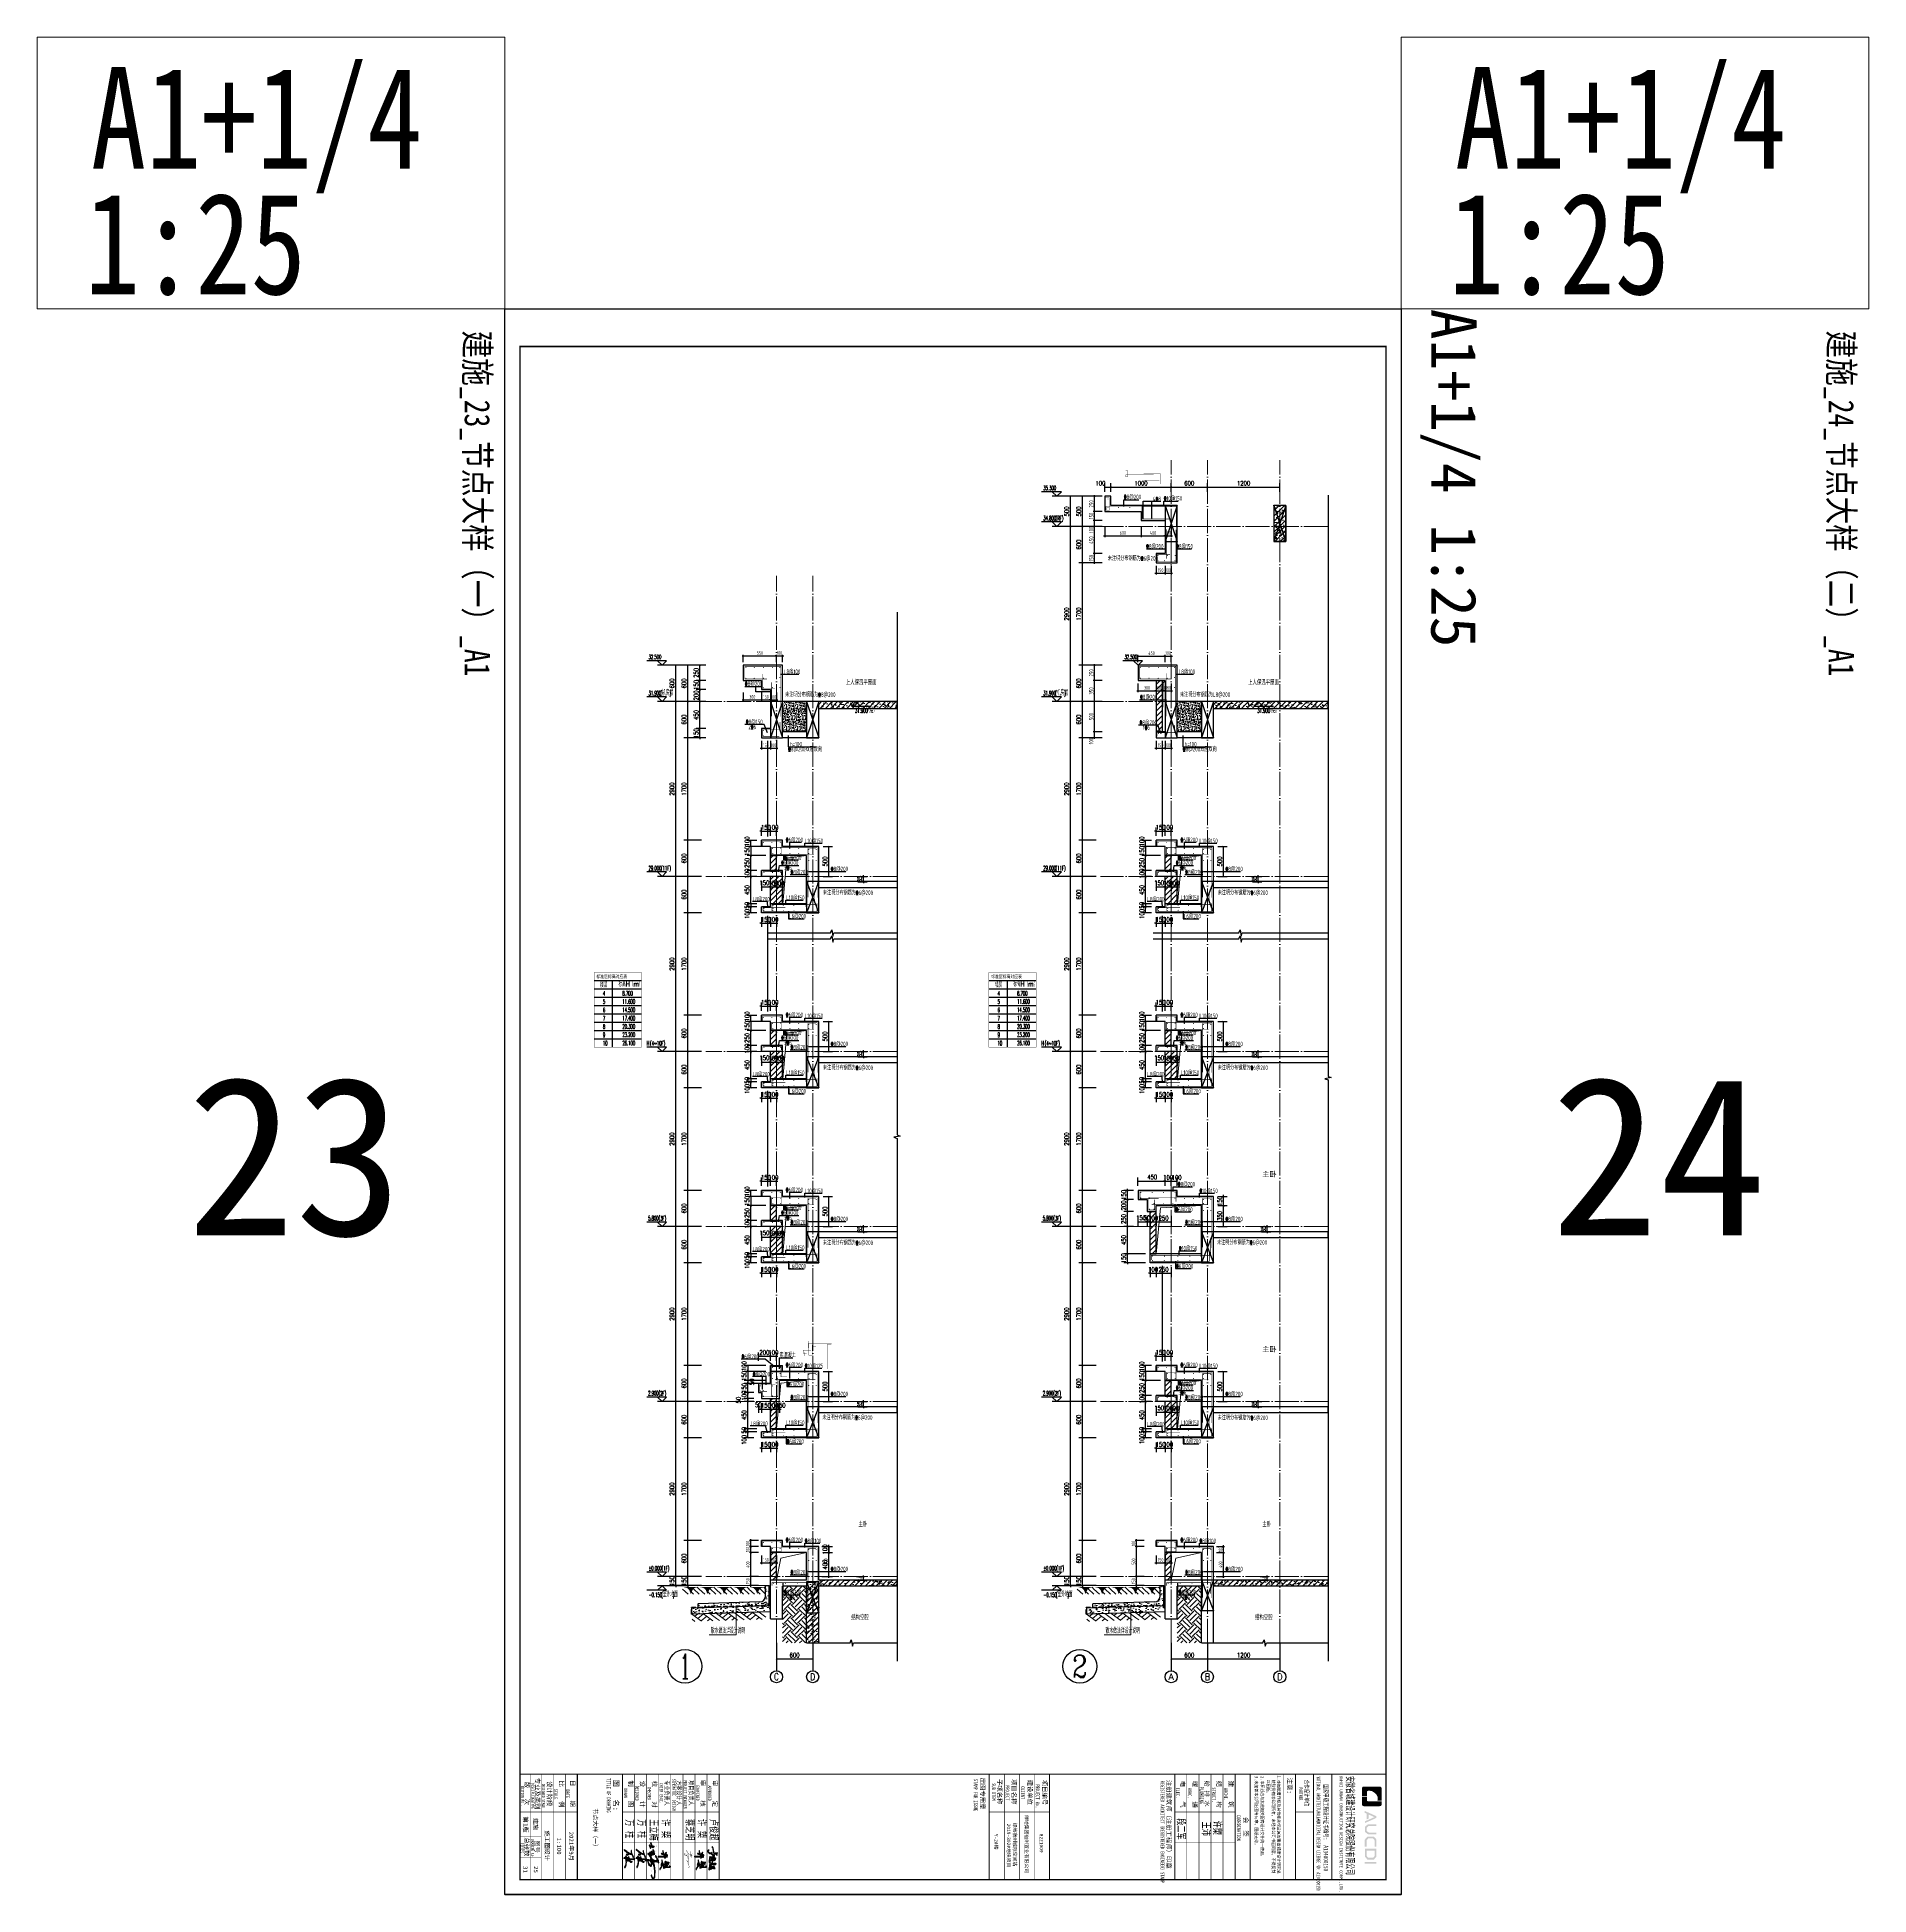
# Model space of a CAD drawing. Extents: x -461650 to 361314, y 245336 to 769729.
# Drawn here: x 201804 to 232154, y 654850 to 685631 of the extents above; entities that cross this region are included whole.
import ezdxf
from ezdxf.enums import TextEntityAlignment as Align

# ---------------------------------------------------------------- set-up
doc = ezdxf.new("R2010")
doc.units = 0
doc.header["$LTSCALE"] = 1000
doc.linetypes.add('DASH', pattern=[0.35, 0.25, -0.1])
doc.linetypes.add('DOTE', pattern=[2.42, 2, -0.2, 0.02, -0.2])
doc.layers.get('0').update_dxf_attribs({"linetype": 'CONTINUOUS'})
doc.layers.get('DEFPOINTS').update_dxf_attribs({"linetype": 'CONTINUOUS'})
for name, color, linetype in [('3-屋面构造层', 157, 'CONTINUOUS'), ('A-AXIS_TEXT', 7, 'CONTINUOUS'), ('AXIS', 3, 'CONTINUOUS'), ('C-Sheet-图框', 101, 'CONTINUOUS'), ('COLUMN', 4, 'CONTINUOUS'), ('DIM', 2, 'CONTINUOUS'), ('DIM_ELEV', 3, 'CONTINUOUS'), ('DIM_IDEN', 67, 'CONTINUOUS'), ('DIM_SYMB', 3, 'CONTINUOUS'), ('PUB_DIM', 3, 'CONTINUOUS'), ('PUB_TEXT', 2, 'CONTINUOUS'), ('REIN', 6, 'CONTINUOUS'), ('S-大样-砼线', 7, 'CONTINUOUS'), ('S-引出线', 40, 'CONTINUOUS'), ('TEXT', 2, 'CONTINUOUS'), ('WALL', 5, 'CONTINUOUS'), ('yichutu', 7, 'CONTINUOUS'), ('图签文字', 4, 'CONTINUOUS'), ('导图字', 7, 'CONTINUOUS'), ('看线', 251, 'CONTINUOUS'), ('立面-看线', 251, 'CONTINUOUS')]:
    doc.layers.add(name, color=color, linetype=linetype)
for name, color, linetype, lineweight in [('AXIS_TEXT', 7, 'CONTINUOUS', 20), ('DOTE', 19, 'DOTE', 9), ('PUB_HATCH', 8, 'CONTINUOUS', 9), ('可改文字', 6, 'CONTINUOUS', 18), ('图框', 9, 'CONTINUOUS', 18), ('图签', 147, 'CONTINUOUS', 18), ('填充', 251, 'CONTINUOUS', 5), ('平面-排水沟', 86, 'CONTINUOUS', 15), ('立面-中轮廓线', 30, 'CONTINUOUS', 35), ('立面-洞口示意', 152, 'CONTINUOUS', 13), ('粉刷', 251, 'CONTINUOUS', 9)]:
    doc.layers.add(name, color=color, linetype=linetype, lineweight=lineweight)
doc.styles.add('_TCH_AXIS', font='COMPLEX', dxfattribs={"bigfont": 'GBCBIG'})
doc.styles.add('_TCH_DIM', font='SIMPLEX.shx', dxfattribs={"width": 0.7, "bigfont": 'GBCBIG.shx'})
doc.styles.add('_TCH_DIM_T3', font='SIMPLEX', dxfattribs={"width": 0.705882, "bigfont": 'GBCBIG'})
doc.styles.add('_TCH_LABEL', font='simhei.ttf')
doc.styles.add('C', font='simhei.ttf')
doc.styles.add('COMPLEX', font='COMPLEX')
doc.styles.add('DIM_FONT_T3', font='SIMPLEX', dxfattribs={"width": 0.705882, "bigfont": 'GBCBIG'})
doc.styles.add('HT', font='simhei.ttf')
doc.styles.add('TSSD_DIMENSION', font='Tssdeng.shx', dxfattribs={"width": 0.7, "bigfont": 'tssdchn.shx'})
doc.styles.add('TSSD_REIN', font='tssdeng.shx', dxfattribs={"width": 0.7, "height": 300, "bigfont": 'tssdchn.shx'})
doc.styles.add('w', font='tssdeng.shx', dxfattribs={"width": 0.8, "bigfont": 'tssdchn.shx'})
doc.styles.add('宋体', font='', dxfattribs={"height": 50})
doc.styles.add('建筑图签-1', font='simhei.ttf', dxfattribs={"width": 0.7})
doc.styles.add('建筑图签-2', font='TXT.shx', dxfattribs={"width": 0.5, "bigfont": 'HZTXT.shx'})
doc.styles.add('黑体', font='simhei.ttf')
doc.styles.get('宋体').set_extended_font_data('SimSun')
doc.dimstyles.new('_TCH_ARCH&&25', dxfattribs={"dimtxt": 74.375, "dimasz": 25, "dimexe": 62.5, "dimexo": 75, "dimgap": 25, "dimtad": 1, "dimdec": 0, "dimzin": 0, "dimdsep": 46, "dimtxsty": '_TCH_DIM_T3', "dimblk": 'ARCHTICK', "dimcen": 0.09, "dimclrt": 7, "dimazin": 0, "dimtfac": 1, "dimtdec": 0, "dimtix": 1, "dimtmove": 2, "dimatfit": 3, "dimldrblk": 'ARCHTICK', "dimfxl": 0, "dimtolj": 1, "dimtzin": 0, "dimarcsym": 0})
doc.dimstyles.new('TSSD_20_20', dxfattribs={"dimtxt": 60, "dimasz": 20, "dimexe": 20, "dimexo": 50, "dimgap": 20, "dimtad": 1, "dimdec": 0, "dimzin": 0, "dimdsep": 46, "dimtxsty": 'TSSD_DIMENSION', "dimblk": 'ARCHTICK', "dimblk1": 'ARCHTICK', "dimblk2": 'ARCHTICK', "dimcen": 0, "dimdle": 20, "dimclrt": 7, "dimadec": 0, "dimazin": 0, "dimtfac": 1, "dimtdec": 0, "dimtix": 1, "dimtmove": 2, "dimatfit": 3, "dimfxl": 0, "dimtolj": 1, "dimtzin": 0, "dimarcsym": 0})
pattern_1 = [(50, (28072.99, 249033.25), (143.452037, -12.550427), [15, -165]), (355, (28072.99, 249033.25), (-27.750267, 150.438427), [12, -132]), (100.4514, (28084.94, 249032.2), (115.701876, 137.88791), [12.74804, -140.22842]), (46.1842, (28072.99, 249073.25), (213.44821, -33.1038), [22.5, -247.5]), (96.6356, (28090.77, 249070.5), (186.93254, 194.82357), [19.12206, -210.3426]), (351.1842, (28072.99, 249073.25), (186.93239, 194.82372), [18, -198]), (21, (28092.99, 249063.25), (119.38141, -80.52378), [15, -165]), (326, (28092.99, 249063.25), (48.663066, 145.03001), [12, -132]), (71.4514, (28102.93, 249056.54), (168.044526, 64.5061), [12.74804, -140.22842]), (37.5, (28072.986, 249033.25), (2.431971, 66.578771), [0, -130.4, 0, -134, 0, -132.5]), (7.5, (28072.986, 249033.25), (52.613907, 78.882342), [0, -76.4, 0, -127.4, 0, -50.5]), (327.5, (28028.386, 249033.25), (106.764487, -4.510974), [0, -50, 0, -156, 0, -207]), (317.5, (28008.39, 249033.25), (116.637234, 20.020996), [0, -65, 0, -103.6, 0, -147])]
pattern_2 = [(45, (-737876.647, 828566.014), (-44.194174, 44.194174), []), (50, (-737876.65, 828566.01), (179.315046, -15.688034), [18.75, -206.25]), (355, (-737876.65, 828566.01), (-34.687833, 188.048033), [15, -165]), (100.4514, (-737861.7, 828564.7), (144.627345, 172.359886), [15.935047, -175.285528]), (46.1842, (-737876.65, 828616.01), (266.81026, -41.379754), [28.125, -309.375]), (96.6356, (-737854.4, 828612.57), (233.665676, 243.52947), [23.90257, -262.92825]), (351.1842, (-737876.65, 828616.01), (233.66549, 243.52965), [22.5, -247.5]), (21, (-737851.65, 828603.51), (149.226763, -100.654723), [18.75, -206.25]), (326, (-737851.65, 828603.51), (60.828833, 181.28751), [15, -165]), (71.4514, (-737839.21, 828595.13), (210.055657, 80.632624), [15.935047, -175.285528]), (37.5, (-737876.647, 828566.014), (3.039964, 83.2234635), [0, -163, 0, -167.5, 0, -165.625]), (7.5, (-737876.65, 828566.01), (65.767384, 98.602928), [0, -95.5, 0, -159.25, 0, -63.125]), (327.5, (-737932.397, 828566.014), (133.455609, -5.638718), [0, -62.5, 0, -195, 0, -258.75]), (317.5, (-737957.4, 828566.01), (145.796542, 25.026246), [0, -81.25, 0, -129.5, 0, -183.75])]
pattern_3 = [(45, (-737876.647, 828610.89), (-44.1941915, 44.1941915), [])]
pattern_4 = [(45, (0, 44.88), (-44.1941915, 44.1941915), [])]
pattern_5 = [(45, (-184476.647, 828610.89), (-44.1941915, 44.1941915), [])]

# ---------------------------------------------------------------- blocks, each defined once
blk = doc.blocks.new('$LINEPAT$素土夯实')
at = {"color": 0}
for p, q in [((0, -210), (210, 0)), ((120, -300), (420, 0)), ((420, 0), (608, -188)), ((495, -300), (795, 0)), ((615, 0), (705, -90)), ((210, -210), (300, -300)), ((315, -105), (502, -293)), ((705, -300), (795, -210))]:
    blk.add_line(p, q, dxfattribs=at)
blk = doc.blocks.new('$LinePat$自然土壤')
at = {"color": 0}
for p, q in [((0, -90), (71, -19)), ((0, -300), (211, -89)), ((210, -300), (286, -224)), ((420, -300), (630, -90))]:
    blk.add_line(p, q, dxfattribs=at)
for points in [[(0, 0), (630, 0), (168, -45), (462, -45)], [(168, -45), (462, -45), (252, -132), (378, -132)], [(252, -132), (378, -132), (315, -300)]]:
    blk.add_solid(points, dxfattribs=at)
blk = doc.blocks.new('sanshui')
at = {"layer": '粉刷'}
h = blk.add_hatch(dxfattribs=at)
h.set_pattern_fill('混凝土', color=256, scale=20)
h.set_pattern_definition(pattern_1)
edge = h.paths.add_edge_path()
edge.add_line((346318, 427330), (346258, 427330))
edge.add_line((346258, 427330), (346258, 427160))
edge.add_arc((346158, 427160), 100, 271.7184, 360, ccw=False)
edge.add_line((346161, 427060), (345138, 427030))
edge.add_line((345138, 427030), (345138, 426970))
edge.add_line((345138, 426970), (346318, 427005))
edge.add_line((346318, 427005), (346318, 427330))
h = blk.add_hatch(dxfattribs=at)
h.set_pattern_fill('混凝土', color=256, scale=20)
h.set_pattern_definition(pattern_1)
h.paths.add_polyline_path([(346338, 426896), (346338, 426996), (345038, 426957), (345038, 426857)])
at = {"layer": 'COLUMN'}
for p, q in [((346258, 427330), (346318, 427330)), ((346258, 427160), (346258, 427330)), ((346318, 426995), (346318, 427330)), ((346338, 426996), (345038, 426957)), ((345038, 426857), (345038, 426957)), ((346161, 427060), (345138, 427030)), ((345138, 426960), (345138, 427030)), ((346338, 426896), (345038, 426857))]:
    blk.add_line(p, q, dxfattribs=at)
blk.add_arc((346158, 427160), 100, 271.7184, 0, dxfattribs=at)
at = {"layer": '立面-中轮廓线', "linetype": 'DASH', "ltscale": 0.3}
blk.add_lwpolyline([(345028, 426857), (345028, 426966), (346318, 427005)], dxfattribs=at)
at = {"layer": '粉刷'}
blk.add_line((344881, 427330), (346258, 427330), dxfattribs=at)
at = {"layer": '粉刷', "yscale": 0.4, "zscale": 0.4}
for name, p, xscale, rotation in [('$LinePat$自然土壤', (345157, 427310), -0.4369306507241237, 359.9999999999903), ('$LinePat$自然土壤', (345432, 427310), -0.4369306507241237, 359.9999999999903), ('$LinePat$自然土壤', (345707, 427310), -0.4369306507241237, 359.9999999999903), ('$LinePat$自然土壤', (345983, 427310), -0.4369306507241237, 359.9999999999903), ('$LinePat$自然土壤', (346258, 427310), -0.4369306507241237, 359.9999999999903), ('$LINEPAT$素土夯实', (345444, 426869), -0.5117605352322558, 1.718358001643932), ('$LINEPAT$素土夯实', (345851, 426881), -0.5117605352322558, 1.718358001643932), ('$LINEPAT$素土夯实', (346258, 426893), -0.5117605352322558, 1.718358001643932)]:
    blk.add_blockref(name, p, dxfattribs=dict(at, xscale=xscale, rotation=rotation))
blk = doc.blocks.new('院标1')
h = blk.add_hatch(color=150)
h.dxf.hatch_style = 1
edge = h.paths.add_edge_path()
edge.add_spline(control_points=[(116373, 648379), (116379, 648379), (116382, 648379), (116391, 648379), (116391, 648379), (116391, 648379), (116616, 648379), (116616, 648379), (116616, 648379), (116616, 648379), (116616, 648054), (116616, 648054), (116616, 648054), (116616, 648054), (116108, 648054), (116108, 648054), (116108, 648054), (116028, 648054), (115963, 648111), (115963, 648199), (115963, 648199), (115963, 648199), (115963, 649215), (115963, 649215), (115963, 649215), (115963, 649295), (116018, 649360), (116108, 649360), (116108, 649360), (116108, 649360), (116897, 649360), (116897, 649360), (116897, 649360), (116897, 649360), (116897, 649080), (116897, 649080), (116897, 649080), (116897, 649080), (116566, 649140), (116356, 648859), (116356, 648859), (116245, 648719), (116240, 648545), (116247, 648466), (116247, 648466), (116254, 648386), (116247, 648466), (116247, 648466), (116247, 648466), (116247, 648466), (116258, 648374), (116373, 648379)], knot_values=[0, 0, 0, 0, 0.0714286, 0.0714286, 0.0714286, 0.1071429, 0.1428571, 0.1428571, 0.1428571, 0.1785714, 0.2142857, 0.2142857, 0.2142857, 0.25, 0.2857143, 0.2857143, 0.2857143, 0.3214286, 0.3571429, 0.3571429, 0.3571429, 0.3928571, 0.4285714, 0.4285714, 0.4285714, 0.4642857, 0.5, 0.5, 0.5, 0.5357143, 0.5714286, 0.5714286, 0.5714286, 0.6071429, 0.6428571, 0.6428571, 0.6428571, 0.6785714, 0.7142857, 0.7142857, 0.7142857, 0.75, 0.7857143, 0.7857143, 0.7857143, 0.8214286, 0.8571429, 0.8571429, 0.8571429, 0.9285714, 1, 1, 1, 1], degree=3, periodic=0)
h = blk.add_hatch(color=150)
h.dxf.hatch_style = 1
edge = h.paths.add_edge_path()
edge.add_spline(control_points=[(117268, 649215), (117268, 649215), (117268, 648199), (117268, 648199), (117268, 648199), (117268, 648114), (117212, 648054), (117123, 648054), (117123, 648054), (117123, 648054), (116663, 648054), (116663, 648054), (116663, 648054), (116663, 648054), (116663, 648379), (116663, 648379), (116663, 648379), (116663, 648379), (116865, 648379), (116865, 648379), (116865, 648379), (116907, 648379), (116941, 648413), (116941, 648455), (116941, 648455), (116941, 648455), (116941, 649360), (116941, 649360), (116941, 649360), (116941, 649360), (117123, 649360), (117123, 649360), (117123, 649360), (117204, 649360), (117268, 649306), (117268, 649215)], knot_values=[0, 0, 0, 0, 0.1, 0.1, 0.1, 0.15, 0.2, 0.2, 0.2, 0.25, 0.3, 0.3, 0.3, 0.35, 0.4, 0.4, 0.4, 0.45, 0.5, 0.5, 0.5, 0.55, 0.6, 0.6, 0.6, 0.65, 0.7, 0.7, 0.7, 0.75, 0.8, 0.8, 0.8, 0.9, 1, 1, 1, 1], degree=3, periodic=0)
blk = doc.blocks.new('ljc')
at = {"linetype": 'Continuous'}
h = blk.add_hatch(color=0, dxfattribs=at)
h.paths.add_polyline_path([(2023, 1568), (2019, 1564), (2020, 1562), (2024, 1562), (2022, 1552), (1955, 1538), (1933, 1530), (1930, 1527), (1929, 1525), (1931, 1523), (1944, 1524), (1946, 1526), (1942, 1528), (1960, 1535), (1967, 1535), (1975, 1538), (1985, 1539), (1998, 1543), (2010, 1544), (2018, 1547), (2025, 1546), (2035, 1549), (2061, 1550), (2052, 1537), (2042, 1528), (2028, 1521), (2023, 1521), (2018, 1526), (2015, 1527), (2013, 1525), (2013, 1521), (2019, 1516), (2022, 1508), (2022, 1494), (2012, 1477), (2000, 1469), (1988, 1467), (1982, 1473), (1980, 1480), (1978, 1482), (1978, 1475), (1981, 1468), (1988, 1463), (1994, 1463), (2005, 1467), (2018, 1478), (2027, 1493), (2028, 1504), (2025, 1517), (2033, 1518), (2054, 1533), (2067, 1549), (2067, 1552), (2064, 1555), (2029, 1553), (2036, 1575), (2049, 1591), (2047, 1593), (2043, 1592), (2028, 1573), (2025, 1589), (2021, 1597), (2018, 1599), (2017, 1597), (2020, 1590)])
h.paths.add_polyline_path([(2081, 1522), (2081, 1528), (2075, 1541), (2093, 1562), (2097, 1572), (2094, 1577), (2087, 1576), (2089, 1572), (2092, 1572), (2091, 1567), (2080, 1551), (2066, 1537), (2065, 1535), (2067, 1533), (2073, 1535), (2077, 1523), (2077, 1513), (2072, 1496), (2072, 1492), (2074, 1490), (2078, 1494), (2083, 1510), (2099, 1510), (2119, 1507), (2119, 1500), (2116, 1496), (2108, 1493), (2087, 1496), (2084, 1492), (2087, 1489), (2103, 1488), (2122, 1483), (2140, 1484), (2148, 1482), (2152, 1486), (2152, 1491), (2148, 1488), (2125, 1488), (2114, 1490), (2124, 1499), (2126, 1509), (2121, 1512), (2119, 1511), (2108, 1514), (2124, 1523), (2132, 1532), (2130, 1535), (2121, 1536), (2115, 1533), (2109, 1533), (2123, 1555), (2121, 1559), (2114, 1557), (2116, 1564), (2115, 1569), (2111, 1573), (2105, 1572), (2093, 1554)])
h.paths.add_polyline_path([(2089, 1535), (2097, 1535), (2112, 1551), (2116, 1552), (2111, 1543), (2099, 1528), (2101, 1526), (2114, 1528), (2121, 1531), (2124, 1530), (2118, 1524), (2101, 1515), (2084, 1514), (2084, 1518)], flags=16)
h.paths.add_polyline_path([(2093, 1537), (2095, 1540), (2103, 1546), (2096, 1537)], flags=16)
h.paths.add_polyline_path([(2093, 1544), (2094, 1549), (2106, 1568), (2109, 1569), (2111, 1567), (2108, 1554), (2104, 1550)], flags=16)
h.paths.add_polyline_path([(2141, 1534), (2138, 1533), (2137, 1531), (2142, 1527), (2155, 1522), (2158, 1523), (2153, 1528)])
h.paths.add_polyline_path([(2175, 1522), (2173, 1524), (2172, 1546), (2183, 1545), (2185, 1547), (2183, 1557), (2178, 1566), (2177, 1561), (2180, 1556), (2181, 1550), (2175, 1550), (2170, 1554), (2169, 1574), (2171, 1574), (2175, 1569), (2176, 1571), (2170, 1579), (2167, 1579), (2165, 1577), (2164, 1562), (2166, 1553), (2163, 1553), (2162, 1551), (2167, 1547), (2169, 1537), (2169, 1524), (2166, 1521), (2165, 1517), (2168, 1513), (2170, 1513), (2173, 1517), (2180, 1517), (2178, 1502), (2175, 1500), (2167, 1499), (2175, 1496), (2180, 1497), (2183, 1500), (2184, 1511), (2187, 1521), (2185, 1523)])
h.paths.add_polyline_path([(2233, 1542), (2233, 1564), (2231, 1567), (2215, 1558), (2210, 1557), (2206, 1552), (2211, 1548), (2211, 1551), (2229, 1560), (2228, 1542), (2227, 1537), (2224, 1533), (2220, 1534), (2213, 1542), (2211, 1543), (2209, 1541), (2209, 1508), (2189, 1508), (2187, 1506), (2191, 1503), (2213, 1503), (2217, 1511), (2222, 1516), (2232, 1518), (2234, 1513), (2234, 1505), (2227, 1505), (2232, 1502), (2232, 1500), (2228, 1497), (2229, 1493), (2239, 1495), (2243, 1489), (2243, 1486), (2212, 1492), (2189, 1492), (2179, 1494), (2176, 1496), (2167, 1496), (2164, 1498), (2154, 1499), (2147, 1503), (2144, 1503), (2143, 1501), (2144, 1498), (2153, 1494), (2174, 1491), (2186, 1487), (2211, 1487), (2222, 1484), (2230, 1484), (2243, 1480), (2249, 1480), (2251, 1482), (2244, 1496), (2246, 1499), (2238, 1503), (2239, 1513), (2237, 1520), (2233, 1523), (2224, 1522), (2214, 1516), (2212, 1522), (2213, 1536), (2220, 1530), (2228, 1530), (2230, 1532)])
at = {"color": 0, "linetype": 'Continuous'}
for points in [[(1930, 1527), (1929, 1525), (1931, 1523), (1944, 1524), (1946, 1526), (1942, 1528), (1960, 1535), (1967, 1535), (1975, 1538), (1985, 1539), (1998, 1543), (2010, 1544), (2018, 1547), (2025, 1546), (2035, 1549), (2061, 1550), (2052, 1537), (2042, 1528), (2028, 1521), (2023, 1521), (2018, 1526), (2015, 1527), (2013, 1525), (2013, 1521), (2019, 1516), (2022, 1508), (2022, 1494), (2012, 1477), (2000, 1469), (1988, 1467), (1982, 1473), (1980, 1480), (1978, 1482), (1978, 1475), (1981, 1468), (1988, 1463), (1994, 1463), (2005, 1467), (2018, 1478), (2027, 1493), (2028, 1504), (2025, 1517), (2033, 1518), (2054, 1533), (2067, 1549), (2067, 1552), (2064, 1555), (2029, 1553), (2036, 1575), (2049, 1591), (2047, 1593), (2043, 1592), (2028, 1573), (2025, 1589), (2021, 1597), (2018, 1599), (2017, 1597), (2020, 1590), (2023, 1568), (2019, 1564), (2020, 1562), (2024, 1562), (2022, 1552), (1955, 1538), (1933, 1530), (1930, 1527)], [(2016, 1561), (2015, 1560), (2017, 1560), (2016, 1561)], [(2017, 1562), (2016, 1561), (2019, 1561), (2017, 1562)], [(2066, 1537), (2065, 1535), (2067, 1533), (2073, 1535), (2077, 1523), (2077, 1513), (2072, 1496), (2072, 1492), (2074, 1490), (2078, 1494), (2083, 1510), (2099, 1510), (2119, 1507), (2119, 1500), (2116, 1496), (2108, 1493), (2087, 1496), (2084, 1492), (2087, 1489), (2103, 1488), (2122, 1483), (2140, 1484), (2148, 1482), (2152, 1486), (2152, 1491), (2148, 1488), (2125, 1488), (2114, 1490), (2124, 1499), (2126, 1509), (2121, 1512), (2119, 1511), (2108, 1514), (2124, 1523), (2132, 1532), (2130, 1535), (2121, 1536), (2115, 1533), (2109, 1533), (2123, 1555), (2121, 1559), (2114, 1557), (2116, 1564), (2115, 1569), (2111, 1573), (2105, 1572), (2093, 1554), (2081, 1522), (2081, 1528), (2075, 1541), (2093, 1562), (2097, 1572), (2094, 1577), (2087, 1576), (2089, 1572), (2092, 1572), (2091, 1567), (2080, 1551), (2066, 1537)], [(2084, 1514), (2084, 1518), (2089, 1535), (2097, 1535), (2112, 1551), (2116, 1552), (2111, 1543), (2099, 1528), (2101, 1526), (2114, 1528), (2121, 1531), (2124, 1530), (2118, 1524), (2101, 1515), (2084, 1514)], [(2093, 1544), (2094, 1549), (2106, 1568), (2109, 1569), (2111, 1567), (2108, 1554), (2104, 1550), (2093, 1544)], [(2093, 1537), (2095, 1540), (2103, 1546), (2096, 1537), (2093, 1537)], [(2144, 1503), (2143, 1501), (2144, 1498), (2153, 1494), (2174, 1491), (2186, 1487), (2211, 1487), (2222, 1484), (2230, 1484), (2243, 1480), (2249, 1480), (2251, 1482), (2244, 1496), (2246, 1499), (2238, 1503), (2239, 1513), (2237, 1520), (2233, 1523), (2224, 1522), (2214, 1516), (2212, 1522), (2213, 1536), (2220, 1530), (2228, 1530), (2230, 1532), (2233, 1542), (2233, 1564), (2231, 1567), (2215, 1558), (2210, 1557), (2206, 1552), (2211, 1548), (2211, 1551), (2229, 1560), (2228, 1542), (2227, 1537), (2224, 1533), (2220, 1534), (2213, 1542), (2211, 1543), (2209, 1541), (2209, 1508), (2189, 1508), (2187, 1506), (2191, 1503), (2213, 1503), (2217, 1511), (2222, 1516), (2232, 1518), (2234, 1513), (2234, 1505), (2227, 1505), (2232, 1502), (2232, 1500), (2228, 1497), (2229, 1493), (2239, 1495), (2243, 1489), (2243, 1486), (2212, 1492), (2189, 1492), (2179, 1494), (2176, 1496), (2167, 1496), (2164, 1498), (2154, 1499), (2147, 1503), (2144, 1503)], [(2163, 1553), (2162, 1551), (2167, 1547), (2169, 1537), (2169, 1524), (2166, 1521), (2165, 1517), (2168, 1513), (2170, 1513), (2173, 1517), (2180, 1517), (2178, 1502), (2175, 1500), (2167, 1499), (2175, 1496), (2180, 1497), (2183, 1500), (2184, 1511), (2187, 1521), (2185, 1523), (2175, 1522), (2173, 1524), (2172, 1546), (2183, 1545), (2185, 1547), (2183, 1557), (2178, 1566), (2177, 1561), (2180, 1556), (2181, 1550), (2175, 1550), (2170, 1554), (2169, 1574), (2171, 1574), (2175, 1569), (2176, 1571), (2170, 1579), (2167, 1579), (2165, 1577), (2164, 1562), (2166, 1553), (2163, 1553)], [(2177, 1569), (2176, 1570), (2175, 1567), (2177, 1565), (2177, 1569)], [(2138, 1533), (2137, 1531), (2142, 1527), (2155, 1522), (2158, 1523), (2153, 1528), (2141, 1534), (2138, 1533)]]:
    blk.add_lwpolyline(points, dxfattribs=at)
blk = doc.blocks.new('A$C6AF37BC7')
h = blk.add_hatch(color=256)
h.paths.add_polyline_path([(660, -48), (672, -48), (678, -96)], flags=16)
h.paths.add_polyline_path([(708, 144), (702, 150), (660, 126), (672, 66), (666, 36), (456, -42), (366, -60), (294, -60), (276, -72), (288, -96), (456, -72), (612, -12), (564, -102), (552, -114), (546, -96), (534, -102), (534, -138), (558, -144), (654, -18), (654, 6), (672, 12), (678, -30), (648, -30), (642, -54), (654, -84), (654, -138), (684, -168), (708, -156), (714, -60), (804, -108), (948, -228), (1038, -258), (1062, -258), (1074, -246), (1056, -228), (1032, -228), (954, -192), (786, -60), (708, -30), (714, 24), (756, 30), (816, 54), (954, 48), (972, 66), (948, 84), (810, 84), (702, 48), (690, 120), (726, 132), (720, 144)])
h.paths.add_polyline_path([(852, 216), (864, 216), (870, 174), (840, 198)], flags=16)
h.paths.add_polyline_path([(-312, 282), (-318, 288), (-336, 288), (-348, 276), (-246, 180), (-222, 192), (-222, 210)], flags=17)
h.paths.add_polyline_path([(546, 330), (552, 330), (564, 300), (558, 216), (486, 174), (462, 180), (438, 222)], flags=16)
h.paths.add_polyline_path([(-102, 342), (-48, 336), (-18, 324), (18, 324), (-36, 246), (-174, 96), (-156, 246), (-132, 306)], flags=16)
h.paths.add_polyline_path([(-66, 366), (-72, 372), (-108, 372), (-138, 342), (-168, 288), (-192, 192), (-204, 18), (-228, -78), (-228, 6), (-258, 42), (-306, 48), (-438, 12), (-456, 12), (-468, 24), (-498, 0), (-486, -12), (-420, -12), (-318, 18), (-270, 18), (-252, -6), (-252, -102), (-264, -138), (-240, -156), (-216, -132), (-192, -72), (-174, 60), (-108, 66), (12, 108), (0, 0), (0, -366), (-18, -342), (-24, -372), (-6, -396), (24, -396), (24, -78), (42, 120), (108, 132), (132, 144), (144, 162), (132, 174), (66, 162), (48, 210), (48, 240), (18, 240), (12, 138), (-144, 90), (-114, 138), (-24, 228), (54, 330), (36, 354), (-18, 354)])
h.paths.add_polyline_path([(756, 378), (750, 384), (732, 384), (714, 366), (732, 360), (738, 324), (714, 180), (714, 156), (726, 144), (750, 162), (762, 366)])
h.paths.add_polyline_path([(498, 516), (492, 522), (474, 516), (492, 474), (486, 378), (444, 336), (468, 324), (552, 366), (426, 246), (408, 210), (414, 192), (462, 150), (504, 150), (552, 180), (552, 138), (570, 132), (582, 150), (588, 198), (666, 258), (648, 246), (690, 240), (702, 258), (666, 294), (588, 240), (588, 324), (564, 348), (630, 402), (654, 426), (654, 438), (636, 444), (534, 390), (576, 432), (618, 456), (630, 480), (606, 486), (570, 462), (516, 408), (516, 492)])
h.paths.add_polyline_path([(846, 594), (840, 600), (828, 600), (798, 570), (780, 522), (792, 516), (840, 570), (852, 516), (864, 264), (840, 246), (792, 246), (786, 258), (804, 294), (804, 324), (786, 330), (756, 264), (756, 240), (810, 204), (786, 174), (792, 162), (822, 186), (888, 102), (900, 96), (918, 114), (894, 216), (882, 510), (870, 570)])
at = {"linetype": 'Continuous'}
for points in [[(-66, 366), (-72, 372), (-108, 372), (-138, 342), (-168, 288), (-192, 192), (-204, 18), (-228, -78), (-228, 6), (-258, 42), (-306, 48), (-438, 12), (-456, 12), (-468, 24), (-498, 0), (-486, -12), (-420, -12), (-318, 18), (-270, 18), (-252, -6), (-252, -102), (-264, -138), (-240, -156), (-216, -132), (-192, -72), (-174, 60), (-108, 66), (12, 108), (0, 0), (0, -366), (-18, -342), (-24, -372), (-6, -396), (24, -396), (24, -78), (42, 120), (108, 132), (132, 144), (144, 162), (132, 174), (66, 162), (48, 210), (48, 240), (18, 240), (12, 138), (-144, 90), (-114, 138), (-24, 228), (54, 330), (36, 354), (-18, 354), (-66, 366)], [(-312, 282), (-318, 288), (-336, 288), (-348, 276), (-246, 180), (-222, 192), (-222, 210), (-312, 282)], [(-102, 342), (-48, 336), (-18, 324), (18, 324), (-36, 246), (-174, 96), (-156, 246), (-132, 306), (-102, 342)], [(708, 144), (702, 150), (660, 126), (672, 66), (666, 36), (456, -42), (366, -60), (294, -60), (276, -72), (288, -96), (456, -72), (612, -12), (564, -102), (552, -114), (546, -96), (534, -102), (534, -138), (558, -144), (654, -18), (654, 6), (672, 12), (678, -30), (648, -30), (642, -54), (654, -84), (654, -138), (684, -168), (708, -156), (714, -60), (804, -108), (948, -228), (1038, -258), (1062, -258), (1074, -246), (1056, -228), (1032, -228), (954, -192), (786, -60), (708, -30), (714, 24), (756, 30), (816, 54), (954, 48), (972, 66), (948, 84), (810, 84), (702, 48), (690, 120), (726, 132), (720, 144), (708, 144)], [(498, 516), (492, 522), (474, 516), (492, 474), (486, 378), (444, 336), (468, 324), (552, 366), (426, 246), (408, 210), (414, 192), (462, 150), (504, 150), (552, 180), (552, 138), (570, 132), (582, 150), (588, 198), (666, 258), (648, 246), (690, 240), (702, 258), (666, 294), (588, 240), (588, 324), (564, 348), (630, 402), (654, 426), (654, 438), (636, 444), (534, 390), (576, 432), (618, 456), (630, 480), (606, 486), (570, 462), (516, 408), (516, 492), (498, 516)], [(546, 330), (552, 330), (564, 300), (558, 216), (486, 174), (462, 180), (438, 222), (546, 330)], [(756, 378), (750, 384), (732, 384), (714, 366), (732, 360), (738, 324), (714, 180), (714, 156), (726, 144), (750, 162), (762, 366), (756, 378)], [(846, 594), (840, 600), (828, 600), (798, 570), (780, 522), (792, 516), (840, 570), (852, 516), (864, 264), (840, 246), (792, 246), (786, 258), (804, 294), (804, 324), (786, 330), (756, 264), (756, 240), (810, 204), (786, 174), (792, 162), (822, 186), (888, 102), (900, 96), (918, 114), (894, 216), (882, 510), (870, 570), (846, 594)], [(852, 216), (864, 216), (870, 174), (840, 198), (852, 216)], [(660, -48), (672, -48), (678, -96), (660, -48)]]:
    blk.add_lwpolyline(points, dxfattribs=at)
blk = doc.blocks.new('GFDDDDRG')
at = {"linetype": 'Continuous'}
h = blk.add_hatch(color=256, dxfattribs=at)
h.paths.add_polyline_path([(897805, -158637), (897807, -158635), (897807, -158631), (897799, -158625), (897787, -158637), (897769, -158637), (897738, -158625), (897688, -158595), (897657, -158571), (897649, -158568), (897588, -158517), (897568, -158497), (897559, -158502), (897559, -158506), (897571, -158514), (897579, -158523), (897652, -158581), (897658, -158583), (897672, -158595), (897730, -158632), (897765, -158647), (897786, -158650), (897798, -158646)])
h.paths.add_polyline_path([(897868, -158758), (897870, -158757), (897868, -158743), (897856, -158722), (897846, -158692), (897838, -158680), (897825, -158644), (897822, -158641), (897820, -158631), (897816, -158623), (897811, -158602), (897805, -158589), (897801, -158560), (897801, -158535), (897798, -158527), (897792, -158539), (897792, -158571), (897802, -158616), (897810, -158631), (897811, -158640), (897823, -158670), (897829, -158679), (897835, -158698), (897849, -158727), (897849, -158733), (897858, -158760), (897862, -158763)])
h.paths.add_polyline_path([(897717, -158653), (897718, -158652), (897718, -158647), (897711, -158643), (897685, -158665), (897679, -158667), (897642, -158656), (897636, -158659), (897634, -158667), (897642, -158673), (897655, -158673), (897666, -158677), (897687, -158679), (897700, -158671)])
h.paths.add_polyline_path([(897903, -158820), (897904, -158818), (897904, -158815), (897898, -158809), (897876, -158814), (897853, -158814), (897738, -158802), (897723, -158772), (897717, -158751), (897717, -158739), (897712, -158734), (897705, -158736), (897703, -158745), (897712, -158770), (897712, -158776), (897724, -158799), (897706, -158800), (897681, -158797), (897673, -158782), (897667, -158776), (897691, -158790), (897696, -158790), (897699, -158787), (897694, -158778), (897678, -158770), (897648, -158749), (897643, -158742), (897627, -158725), (897625, -158721), (897618, -158719), (897612, -158725), (897643, -158758), (897664, -158787), (897669, -158794), (897655, -158796), (897628, -158790), (897618, -158790), (897612, -158775), (897613, -158772), (897637, -158772), (897642, -158775), (897645, -158769), (897642, -158766), (897618, -158763), (897610, -158764), (897604, -158748), (897600, -158743), (897592, -158746), (897597, -158764), (897568, -158769), (897562, -158772), (897555, -158781), (897559, -158790), (897562, -158788), (897591, -158793), (897607, -158799), (897616, -158827), (897622, -158863), (897624, -158937), (897622, -158955), (897619, -158962), (897621, -158973), (897618, -158977), (897618, -158989), (897610, -159012), (897610, -159021), (897586, -159073), (897577, -159084), (897579, -159091), (897585, -159096), (897592, -159093), (897604, -159072), (897616, -159042), (897625, -159013), (897633, -158968), (897636, -158931), (897634, -158875), (897631, -158863), (897630, -158836), (897621, -158799), (897636, -158803), (897670, -158806), (897672, -158811), (897666, -158829), (897676, -158839), (897679, -158836), (897679, -158827), (897687, -158814), (897687, -158808), (897718, -158809), (897732, -158812), (897751, -158829), (897763, -158835), (897777, -158838), (897780, -158832), (897754, -158820), (897748, -158812), (897879, -158826), (897889, -158826)])
h.paths.add_polyline_path([(897822, -158907), (897823, -158905), (897823, -158893), (897820, -158889), (897813, -158887), (897808, -158890), (897805, -158896), (897810, -158902), (897805, -158905), (897798, -158904), (897777, -158893), (897738, -158865), (897733, -158859), (897715, -158847), (897703, -158835), (897697, -158835), (897693, -158841), (897693, -158853), (897696, -158859), (897684, -158853), (897667, -158851), (897658, -158859), (897654, -158857), (897640, -158842), (897634, -158845), (897645, -158865), (897658, -158874), (897669, -158874), (897675, -158865), (897681, -158865), (897709, -158880), (897715, -158872), (897706, -158850), (897789, -158913), (897801, -158917), (897811, -158917), (897822, -158910)], flags=17)
h = blk.add_hatch(color=256, dxfattribs=at)
h.paths.add_polyline_path([(898205, -158637), (898207, -158635), (898207, -158631), (898199, -158625), (898187, -158637), (898169, -158637), (898138, -158625), (898088, -158595), (898057, -158571), (898049, -158568), (897988, -158517), (897968, -158497), (897959, -158502), (897959, -158506), (897971, -158514), (897979, -158523), (898052, -158581), (898058, -158583), (898072, -158595), (898130, -158632), (898165, -158647), (898186, -158650), (898198, -158646)])
h.paths.add_polyline_path([(898268, -158758), (898270, -158757), (898268, -158743), (898256, -158722), (898246, -158692), (898238, -158680), (898225, -158644), (898222, -158641), (898220, -158631), (898216, -158623), (898211, -158602), (898205, -158589), (898201, -158560), (898201, -158535), (898198, -158527), (898192, -158539), (898192, -158571), (898202, -158616), (898210, -158631), (898211, -158640), (898223, -158670), (898229, -158679), (898235, -158698), (898249, -158727), (898249, -158733), (898258, -158760), (898262, -158763)])
h.paths.add_polyline_path([(898117, -158653), (898118, -158652), (898118, -158647), (898111, -158643), (898085, -158665), (898079, -158667), (898042, -158656), (898036, -158659), (898034, -158667), (898042, -158673), (898055, -158673), (898066, -158677), (898087, -158679), (898100, -158671)])
h.paths.add_polyline_path([(898303, -158820), (898304, -158818), (898304, -158815), (898298, -158809), (898276, -158814), (898253, -158814), (898138, -158802), (898123, -158772), (898117, -158751), (898117, -158739), (898112, -158734), (898105, -158736), (898103, -158745), (898112, -158770), (898112, -158776), (898124, -158799), (898106, -158800), (898081, -158797), (898073, -158782), (898067, -158776), (898091, -158790), (898096, -158790), (898099, -158787), (898094, -158778), (898078, -158770), (898048, -158749), (898043, -158742), (898027, -158725), (898025, -158721), (898018, -158719), (898012, -158725), (898043, -158758), (898064, -158787), (898069, -158794), (898055, -158796), (898028, -158790), (898018, -158790), (898012, -158775), (898013, -158772), (898037, -158772), (898042, -158775), (898045, -158769), (898042, -158766), (898018, -158763), (898010, -158764), (898004, -158748), (898000, -158743), (897992, -158746), (897997, -158764), (897968, -158769), (897962, -158772), (897955, -158781), (897959, -158790), (897962, -158788), (897991, -158793), (898007, -158799), (898016, -158827), (898022, -158863), (898024, -158937), (898022, -158955), (898019, -158962), (898021, -158973), (898018, -158977), (898018, -158989), (898010, -159012), (898010, -159021), (897986, -159073), (897977, -159084), (897979, -159091), (897985, -159096), (897992, -159093), (898004, -159072), (898016, -159042), (898025, -159013), (898033, -158968), (898036, -158931), (898034, -158875), (898031, -158863), (898030, -158836), (898021, -158799), (898036, -158803), (898070, -158806), (898072, -158811), (898066, -158829), (898076, -158839), (898079, -158836), (898079, -158827), (898087, -158814), (898087, -158808), (898118, -158809), (898132, -158812), (898151, -158829), (898163, -158835), (898177, -158838), (898180, -158832), (898154, -158820), (898148, -158812), (898279, -158826), (898289, -158826)])
h.paths.add_polyline_path([(898222, -158907), (898223, -158905), (898223, -158893), (898220, -158889), (898213, -158887), (898208, -158890), (898205, -158896), (898210, -158902), (898205, -158905), (898198, -158904), (898177, -158893), (898138, -158865), (898133, -158859), (898115, -158847), (898103, -158835), (898097, -158835), (898093, -158841), (898093, -158853), (898096, -158859), (898084, -158853), (898067, -158851), (898058, -158859), (898054, -158857), (898040, -158842), (898034, -158845), (898045, -158865), (898058, -158874), (898069, -158874), (898075, -158865), (898081, -158865), (898109, -158880), (898115, -158872), (898106, -158850), (898189, -158913), (898201, -158917), (898211, -158917), (898222, -158910)], flags=17)
h = blk.add_hatch(color=0, dxfattribs=at)
h.paths.add_polyline_path([(898707, -158934), (898709, -158931), (898704, -158917), (898704, -158899), (898689, -158885), (898689, -158873), (898666, -158819), (898649, -158761), (898612, -158709), (898600, -158709), (898591, -158724), (898612, -158741), (898635, -158778), (898646, -158819), (898672, -158873), (898672, -158885), (898640, -158876), (898594, -158873), (898565, -158865), (898488, -158816), (898421, -158686), (898396, -158649), (898373, -158626), (898361, -158626), (898352, -158634), (898349, -158652), (898364, -158654), (898370, -158649), (898396, -158680), (898459, -158798), (898439, -158796), (898430, -158807), (898430, -158816), (898453, -158842), (898462, -158842), (898465, -158836), (898453, -158822), (898470, -158830), (898485, -158853), (898479, -158856), (898465, -158850), (898401, -158847), (898384, -158842), (898263, -158842), (898257, -158847), (898257, -158856), (898263, -158862), (898427, -158868), (898488, -158876), (898499, -158888), (898496, -158891), (898473, -158882), (898450, -158888), (898439, -158899), (898442, -158919), (898473, -158948), (898453, -158968), (898453, -158994), (898447, -159009), (898450, -159020), (898447, -159029), (898424, -159017), (898387, -158977), (898364, -158931), (898358, -158902), (898347, -158882), (898344, -158908), (898355, -158954), (898373, -158989), (898410, -159032), (898439, -159049), (898459, -159049), (898468, -159035), (898468, -159009), (898476, -158974), (898488, -158974), (898514, -158986), (898525, -158977), (898519, -158966), (898499, -158957), (898459, -158911), (898485, -158908), (898502, -158914), (898491, -158917), (898488, -158922), (898519, -158942), (898522, -158966), (898528, -158971), (898542, -159046), (898548, -159058), (898554, -159107), (898560, -159118), (898568, -159230), (898563, -159377), (898557, -159409), (898545, -159438), (898534, -159449), (898522, -159449), (898505, -159432), (898468, -159349), (898462, -159343), (898456, -159346), (898456, -159363), (898476, -159418), (898496, -159452), (898517, -159470), (898528, -159472), (898542, -159467), (898557, -159452), (898574, -159418), (898583, -159363), (898586, -159216), (898580, -159138), (898574, -159121), (898563, -159032), (898540, -158951), (898545, -158951), (898557, -158940), (898551, -158928), (898534, -158922), (898554, -158919), (898557, -158905), (898548, -158899), (898525, -158896), (898517, -158885), (898571, -158891), (898580, -158899), (898600, -158894), (898684, -158911), (898701, -158937)])
h.paths.add_polyline_path([(898519, -158859), (898522, -158862), (898508, -158859), (898502, -158850)], flags=16)
h.paths.add_polyline_path([(898344, -158876), (898347, -158879), (898347, -158868), (898341, -158873)], flags=17)
h.paths.add_polyline_path([(898476, -159222), (898479, -159216), (898459, -159176), (898447, -159167), (898445, -159182), (898456, -159207), (898456, -159225), (898468, -159233)], flags=17)
h.paths.add_polyline_path([(898519, -158410), (898522, -158410), (898517, -158413)], flags=16)
h.paths.add_polyline_path([(898557, -158404), (898560, -158401), (898560, -158392), (898551, -158387), (898514, -158392), (898502, -158390), (898485, -158358), (898459, -158286), (898450, -158277), (898445, -158277), (898436, -158289), (898482, -158392), (898462, -158392), (898427, -158381), (898413, -158352), (898398, -158358), (898396, -158369), (898419, -158418), (898421, -158436), (898433, -158453), (898442, -158450), (898442, -158430), (898433, -158398), (898470, -158413), (898496, -158415), (898508, -158430), (898522, -158427), (898534, -158415)])
h.paths.add_polyline_path([(898563, -158600), (898565, -158597), (898560, -158588), (898554, -158554), (898522, -158508), (898511, -158513), (898508, -158528), (898528, -158548), (898534, -158559), (898537, -158577), (898522, -158582), (898465, -158565), (898453, -158565), (898447, -158571), (898447, -158580), (898456, -158588), (898522, -158614), (898528, -158620), (898537, -158617), (898508, -158600)])
h.paths.add_polyline_path([(898571, -158654), (898574, -158652), (898571, -158634), (898554, -158626), (898551, -158631), (898560, -158640), (898540, -158649), (898499, -158646), (898436, -158617), (898413, -158594), (898401, -158600), (898401, -158614), (898427, -158654), (898468, -158692), (898476, -158692), (898479, -158686), (898442, -158640), (898508, -158669), (898551, -158666)])
h.paths.add_polyline_path([(898629, -158545), (898632, -158542), (898623, -158531), (898617, -158531), (898606, -158545), (898603, -158562), (898594, -158574), (898614, -158577)])
h.paths.add_polyline_path([(898649, -158413), (898652, -158410), (898652, -158398), (898632, -158355), (898632, -158341), (898623, -158335), (898614, -158352), (898635, -158404), (898632, -158410), (898637, -158418)])
h = blk.add_hatch(color=0, dxfattribs=at)
h.dxf.hatch_style = 1
h.paths.add_polyline_path([(899783, -158695), (899785, -158695), (899787, -158697), (899789, -158696), (899791, -158699), (899801, -158706), (899787, -158710)], flags=16)
h.paths.add_polyline_path([(899767, -158687), (899770, -158687), (899774, -158691), (899774, -158695), (899777, -158706), (899777, -158711), (899762, -158712), (899756, -158711), (899755, -158709), (899754, -158704), (899761, -158693)], flags=16)
h.paths.add_polyline_path([(899567, -158635), (899579, -158637), (899582, -158640), (899585, -158640), (899587, -158643), (899593, -158645), (899594, -158647), (899599, -158652), (899601, -158655), (899611, -158663), (899611, -158667), (899618, -158673), (899620, -158678), (899624, -158681), (899626, -158687), (899628, -158690), (899628, -158691), (899625, -158692), (899623, -158695), (899615, -158695), (899612, -158697), (899600, -158696), (899583, -158684), (899583, -158683), (899573, -158673), (899573, -158671), (899565, -158660), (899565, -158657), (899563, -158654), (899563, -158639)], flags=16)
h.paths.add_polyline_path([(899571, -158627), (899570, -158626), (899562, -158628), (899556, -158634), (899554, -158642), (899553, -158655), (899555, -158656), (899558, -158668), (899561, -158674), (899564, -158676), (899566, -158680), (899571, -158684), (899570, -158686), (899572, -158687), (899580, -158695), (899582, -158695), (899585, -158699), (899595, -158704), (899607, -158707), (899611, -158709), (899615, -158706), (899623, -158704), (899625, -158703), (899629, -158702), (899631, -158699), (899634, -158699), (899634, -158702), (899638, -158707), (899640, -158713), (899643, -158715), (899643, -158719), (899646, -158722), (899648, -158731), (899651, -158732), (899651, -158735), (899655, -158742), (899655, -158745), (899656, -158746), (899657, -158750), (899660, -158755), (899660, -158758), (899663, -158761), (899667, -158775), (899668, -158777), (899670, -158785), (899672, -158789), (899672, -158792), (899676, -158803), (899676, -158807), (899680, -158815), (899679, -158819), (899682, -158823), (899683, -158833), (899685, -158835), (899684, -158837), (899686, -158839), (899687, -158851), (899688, -158854), (899693, -158908), (899692, -158917), (899691, -158921), (899688, -158923), (899685, -158921), (899684, -158918), (899681, -158915), (899679, -158910), (899663, -158885), (899659, -158882), (899656, -158877), (899652, -158874), (899652, -158872), (899649, -158871), (899649, -158867), (899647, -158866), (899646, -158867), (899640, -158861), (899635, -158862), (899631, -158867), (899634, -158870), (899634, -158873), (899637, -158877), (899638, -158880), (899647, -158891), (899648, -158895), (899651, -158897), (899651, -158900), (899655, -158906), (899656, -158909), (899674, -158928), (899681, -158932), (899684, -158935), (899683, -158938), (899686, -158940), (899687, -158947), (899689, -158948), (899689, -158951), (899691, -158955), (899695, -158966), (899695, -158979), (899690, -158977), (899686, -158974), (899683, -158967), (899675, -158963), (899669, -158964), (899667, -158967), (899667, -158971), (899671, -158974), (899671, -158976), (899683, -158993), (899684, -158999), (899691, -159006), (899693, -159012), (899696, -159015), (899695, -159016), (899705, -159037), (899705, -159040), (899710, -159051), (899714, -159067), (899715, -159068), (899715, -159077), (899718, -159085), (899716, -159091), (899712, -159091), (899707, -159087), (899705, -159087), (899702, -159083), (899698, -159082), (899695, -159077), (899686, -159071), (899681, -159073), (899678, -159076), (899679, -159079), (899689, -159088), (899695, -159091), (899701, -159096), (899703, -159096), (899706, -159099), (899713, -159103), (899719, -159103), (899725, -159099), (899727, -159091), (899726, -159072), (899723, -159066), (899723, -159062), (899717, -159047), (899715, -159038), (899712, -159035), (899709, -159023), (899703, -159013), (899702, -159009), (899697, -159003), (899697, -159001), (899695, -158999), (899691, -158989), (899695, -158991), (899703, -158988), (899703, -158983), (899705, -158981), (899705, -158973), (899701, -158955), (899698, -158949), (899692, -158933), (899697, -158931), (899700, -158924), (899699, -158921), (899702, -158919), (899703, -158910), (899702, -158897), (899700, -158895), (899701, -158887), (899700, -158881), (899699, -158879), (899699, -158864), (899697, -158859), (899698, -158858), (899695, -158855), (899696, -158847), (899695, -158839), (899693, -158836), (899690, -158816), (899687, -158815), (899686, -158804), (899681, -158791), (899677, -158775), (899675, -158773), (899675, -158771), (899671, -158762), (899670, -158757), (899663, -158742), (899663, -158739), (899659, -158734), (899659, -158731), (899656, -158728), (899656, -158725), (899651, -158716), (899650, -158712), (899646, -158708), (899646, -158706), (899643, -158704), (899643, -158702), (899639, -158694), (899647, -158688), (899657, -158679), (899664, -158669), (899666, -158665), (899671, -158660), (899671, -158647), (899669, -158646), (899663, -158651), (899658, -158660), (899658, -158663), (899643, -158680), (899636, -158686), (899634, -158686), (899631, -158679), (899626, -158674), (899625, -158671), (899621, -158667), (899619, -158663), (899615, -158659), (899613, -158655), (899593, -158636), (899581, -158630), (899578, -158630), (899575, -158627)])
h.paths.add_polyline_path([(899631, -158530), (899631, -158529), (899627, -158529), (899623, -158533), (899624, -158542), (899630, -158553), (899632, -158555), (899633, -158560), (899637, -158564), (899638, -158567), (899642, -158571), (899643, -158575), (899647, -158577), (899647, -158579), (899660, -158595), (899660, -158597), (899663, -158599), (899664, -158604), (899669, -158611), (899670, -158616), (899674, -158624), (899674, -158629), (899676, -158631), (899677, -158637), (899679, -158639), (899680, -158647), (899683, -158653), (899683, -158655), (899684, -158656), (899686, -158666), (899692, -158684), (899692, -158689), (899699, -158722), (899699, -158724), (899701, -158736), (899700, -158752), (899702, -158755), (899702, -158775), (899699, -158788), (899696, -158787), (899693, -158783), (899689, -158782), (899686, -158784), (899686, -158788), (899693, -158795), (899702, -158799), (899707, -158796), (899710, -158788), (899711, -158779), (899709, -158775), (899711, -158771), (899711, -158752), (899709, -158744), (899710, -158740), (899708, -158736), (899709, -158732), (899707, -158729), (899708, -158726), (899707, -158712), (899704, -158707), (899705, -158704), (899703, -158698), (899702, -158687), (899700, -158686), (899701, -158685), (899694, -158663), (899693, -158655), (899691, -158652), (899690, -158645), (899688, -158644), (899679, -158618), (899687, -158624), (899711, -158647), (899729, -158660), (899734, -158665), (899738, -158666), (899739, -158669), (899759, -158682), (899753, -158688), (899747, -158699), (899743, -158703), (899742, -158710), (899746, -158715), (899751, -158718), (899752, -158717), (899755, -158719), (899768, -158720), (899776, -158720), (899778, -158719), (899779, -158719), (899781, -158724), (899780, -158727), (899782, -158729), (899782, -158737), (899783, -158739), (899783, -158743), (899785, -158747), (899787, -158763), (899791, -158769), (899796, -158769), (899799, -158766), (899799, -158760), (899795, -158747), (899795, -158741), (899791, -158733), (899788, -158717), (899803, -158712), (899816, -158711), (899819, -158706), (899818, -158700), (899816, -158699), (899806, -158695), (899801, -158692), (899797, -158691), (899780, -158683), (899781, -158681), (899779, -158679), (899781, -158675), (899815, -158649), (899819, -158644), (899819, -158641), (899818, -158639), (899811, -158639), (899796, -158653), (899776, -158667), (899775, -158662), (899774, -158660), (899772, -158649), (899771, -158647), (899771, -158643), (899766, -158626), (899767, -158623), (899765, -158623), (899763, -158606), (899761, -158599), (899761, -158592), (899759, -158587), (899759, -158583), (899760, -158580), (899759, -158579), (899759, -158563), (899757, -158562), (899750, -158562), (899746, -158565), (899747, -158579), (899745, -158582), (899748, -158584), (899751, -158594), (899751, -158596), (899754, -158605), (899754, -158613), (899755, -158615), (899755, -158619), (899757, -158620), (899756, -158623), (899760, -158635), (899759, -158639), (899761, -158645), (899763, -158647), (899763, -158654), (899766, -158658), (899765, -158661), (899767, -158663), (899768, -158674), (899767, -158675), (899765, -158675), (899760, -158671), (899757, -158671), (899755, -158667), (899748, -158665), (899739, -158658), (899731, -158653), (899728, -158650), (899713, -158639), (899682, -158608), (899671, -158596), (899662, -158575), (899658, -158570), (899656, -158564), (899653, -158561), (899649, -158552), (899643, -158546), (899643, -158543), (899635, -158535)])
at = {"layer": '图框'}
h = blk.add_hatch(color=256, dxfattribs=at)
h.paths.add_polyline_path([(922489, -158906), (922489, -158969), (922104, -158969), (922104, -158906)])
h.paths.add_polyline_path([(922431, -158530), (922168, -158530), (922168, -158710), (922221, -158772), (922380, -158772), (922431, -158712)], flags=16)
h.paths.add_polyline_path([(922490, -158471), (922109, -158471), (922109, -158732), (922194, -158831), (922408, -158831), (922490, -158733)])
h.paths.add_polyline_path([(922492, -158399), (922434, -158399), (922434, -158196), (922378, -158129), (922219, -158129), (922167, -158196), (922167, -158400), (922107, -158400), (922107, -158169), (922194, -158067), (922408, -158067), (922492, -158166)])
h.paths.add_polyline_path([(922491, -157658), (922491, -157718), (922235, -157718), (922170, -157775), (922170, -157880), (922235, -157937), (922491, -157937), (922491, -157994), (922217, -157994), (922108, -157912), (922108, -157743), (922218, -157658)])
h.paths.add_polyline_path([(922490, -157392), (922490, -157450), (922108, -157621), (922108, -157564), (922425, -157423), (922231, -157335), (922231, -157471), (922173, -157501), (922173, -157311), (922107, -157282), (922107, -157220)])
at = {"linetype": 'Continuous'}
for points in [[(897903, -158820), (897904, -158818), (897904, -158815), (897898, -158809), (897876, -158814), (897853, -158814), (897738, -158802), (897723, -158772), (897717, -158751), (897717, -158739), (897712, -158734), (897705, -158736), (897703, -158745), (897712, -158770), (897712, -158776), (897724, -158799), (897706, -158800), (897681, -158797), (897673, -158782), (897667, -158776), (897691, -158790), (897696, -158790), (897699, -158787), (897694, -158778), (897678, -158770), (897648, -158749), (897643, -158742), (897627, -158725), (897625, -158721), (897618, -158719), (897612, -158725), (897643, -158758), (897664, -158787), (897669, -158794), (897655, -158796), (897628, -158790), (897618, -158790), (897612, -158775), (897613, -158772), (897637, -158772), (897642, -158775), (897645, -158769), (897642, -158766), (897618, -158763), (897610, -158764), (897604, -158748), (897600, -158743), (897592, -158746), (897597, -158764), (897568, -158769), (897562, -158772), (897555, -158781), (897559, -158790), (897562, -158788), (897591, -158793), (897607, -158799), (897616, -158827), (897622, -158863), (897624, -158937), (897622, -158955), (897619, -158962), (897621, -158973), (897618, -158977), (897618, -158989), (897610, -159012), (897610, -159021), (897586, -159073), (897577, -159084), (897579, -159091), (897585, -159096), (897592, -159093), (897604, -159072), (897616, -159042), (897625, -159013), (897633, -158968), (897636, -158931), (897634, -158875), (897631, -158863), (897630, -158836), (897621, -158799), (897636, -158803), (897670, -158806), (897672, -158811), (897666, -158829), (897676, -158839), (897679, -158836), (897679, -158827), (897687, -158814), (897687, -158808), (897718, -158809), (897732, -158812), (897751, -158829), (897763, -158835), (897777, -158838), (897780, -158832), (897754, -158820), (897748, -158812), (897879, -158826), (897889, -158826), (897903, -158820)], [(897805, -158637), (897807, -158635), (897807, -158631), (897799, -158625), (897787, -158637), (897769, -158637), (897738, -158625), (897688, -158595), (897657, -158571), (897649, -158568), (897588, -158517), (897568, -158497), (897559, -158502), (897559, -158506), (897571, -158514), (897579, -158523), (897652, -158581), (897658, -158583), (897672, -158595), (897730, -158632), (897765, -158647), (897786, -158650), (897798, -158646), (897805, -158637)], [(897717, -158653), (897718, -158652), (897718, -158647), (897711, -158643), (897685, -158665), (897679, -158667), (897642, -158656), (897636, -158659), (897634, -158667), (897642, -158673), (897655, -158673), (897666, -158677), (897687, -158679), (897700, -158671), (897717, -158653)], [(897868, -158758), (897870, -158757), (897868, -158743), (897856, -158722), (897846, -158692), (897838, -158680), (897825, -158644), (897822, -158641), (897820, -158631), (897816, -158623), (897811, -158602), (897805, -158589), (897801, -158560), (897801, -158535), (897798, -158527), (897792, -158539), (897792, -158571), (897802, -158616), (897810, -158631), (897811, -158640), (897823, -158670), (897829, -158679), (897835, -158698), (897849, -158727), (897849, -158733), (897858, -158760), (897862, -158763), (897868, -158758)], [(898303, -158820), (898304, -158818), (898304, -158815), (898298, -158809), (898276, -158814), (898253, -158814), (898138, -158802), (898123, -158772), (898117, -158751), (898117, -158739), (898112, -158734), (898105, -158736), (898103, -158745), (898112, -158770), (898112, -158776), (898124, -158799), (898106, -158800), (898081, -158797), (898073, -158782), (898067, -158776), (898091, -158790), (898096, -158790), (898099, -158787), (898094, -158778), (898078, -158770), (898048, -158749), (898043, -158742), (898027, -158725), (898025, -158721), (898018, -158719), (898012, -158725), (898043, -158758), (898064, -158787), (898069, -158794), (898055, -158796), (898028, -158790), (898018, -158790), (898012, -158775), (898013, -158772), (898037, -158772), (898042, -158775), (898045, -158769), (898042, -158766), (898018, -158763), (898010, -158764), (898004, -158748), (898000, -158743), (897992, -158746), (897997, -158764), (897968, -158769), (897962, -158772), (897955, -158781), (897959, -158790), (897962, -158788), (897991, -158793), (898007, -158799), (898016, -158827), (898022, -158863), (898024, -158937), (898022, -158955), (898019, -158962), (898021, -158973), (898018, -158977), (898018, -158989), (898010, -159012), (898010, -159021), (897986, -159073), (897977, -159084), (897979, -159091), (897985, -159096), (897992, -159093), (898004, -159072), (898016, -159042), (898025, -159013), (898033, -158968), (898036, -158931), (898034, -158875), (898031, -158863), (898030, -158836), (898021, -158799), (898036, -158803), (898070, -158806), (898072, -158811), (898066, -158829), (898076, -158839), (898079, -158836), (898079, -158827), (898087, -158814), (898087, -158808), (898118, -158809), (898132, -158812), (898151, -158829), (898163, -158835), (898177, -158838), (898180, -158832), (898154, -158820), (898148, -158812), (898279, -158826), (898289, -158826), (898303, -158820)], [(898205, -158637), (898207, -158635), (898207, -158631), (898199, -158625), (898187, -158637), (898169, -158637), (898138, -158625), (898088, -158595), (898057, -158571), (898049, -158568), (897988, -158517), (897968, -158497), (897959, -158502), (897959, -158506), (897971, -158514), (897979, -158523), (898052, -158581), (898058, -158583), (898072, -158595), (898130, -158632), (898165, -158647), (898186, -158650), (898198, -158646), (898205, -158637)], [(898003, -158781), (898003, -158785), (897979, -158779), (897985, -158776), (897998, -158775), (898003, -158781)], [(898117, -158653), (898118, -158652), (898118, -158647), (898111, -158643), (898085, -158665), (898079, -158667), (898042, -158656), (898036, -158659), (898034, -158667), (898042, -158673), (898055, -158673), (898066, -158677), (898087, -158679), (898100, -158671), (898117, -158653)], [(898268, -158758), (898270, -158757), (898268, -158743), (898256, -158722), (898246, -158692), (898238, -158680), (898225, -158644), (898222, -158641), (898220, -158631), (898216, -158623), (898211, -158602), (898205, -158589), (898201, -158560), (898201, -158535), (898198, -158527), (898192, -158539), (898192, -158571), (898202, -158616), (898210, -158631), (898211, -158640), (898223, -158670), (898229, -158679), (898235, -158698), (898249, -158727), (898249, -158733), (898258, -158760), (898262, -158763), (898268, -158758)], [(897822, -158907), (897823, -158905), (897823, -158893), (897820, -158889), (897813, -158887), (897808, -158890), (897805, -158896), (897810, -158902), (897805, -158905), (897798, -158904), (897777, -158893), (897738, -158865), (897733, -158859), (897715, -158847), (897703, -158835), (897697, -158835), (897693, -158841), (897693, -158853), (897696, -158859), (897684, -158853), (897667, -158851), (897658, -158859), (897654, -158857), (897640, -158842), (897634, -158845), (897645, -158865), (897658, -158874), (897669, -158874), (897675, -158865), (897681, -158865), (897709, -158880), (897715, -158872), (897706, -158850), (897789, -158913), (897801, -158917), (897811, -158917), (897822, -158910), (897822, -158907)], [(898222, -158907), (898223, -158905), (898223, -158893), (898220, -158889), (898213, -158887), (898208, -158890), (898205, -158896), (898210, -158902), (898205, -158905), (898198, -158904), (898177, -158893), (898138, -158865), (898133, -158859), (898115, -158847), (898103, -158835), (898097, -158835), (898093, -158841), (898093, -158853), (898096, -158859), (898084, -158853), (898067, -158851), (898058, -158859), (898054, -158857), (898040, -158842), (898034, -158845), (898045, -158865), (898058, -158874), (898069, -158874), (898075, -158865), (898081, -158865), (898109, -158880), (898115, -158872), (898106, -158850), (898189, -158913), (898201, -158917), (898211, -158917), (898222, -158910), (898222, -158907)]]:
    blk.add_lwpolyline(points, dxfattribs=at)
at = {"color": 0, "linetype": 'Continuous'}
for points in [[(898707, -158934), (898709, -158931), (898704, -158917), (898704, -158899), (898689, -158885), (898689, -158873), (898666, -158819), (898649, -158761), (898612, -158709), (898600, -158709), (898591, -158724), (898612, -158741), (898635, -158778), (898646, -158819), (898672, -158873), (898672, -158885), (898640, -158876), (898594, -158873), (898565, -158865), (898488, -158816), (898421, -158686), (898396, -158649), (898373, -158626), (898361, -158626), (898352, -158634), (898349, -158652), (898364, -158654), (898370, -158649), (898396, -158680), (898459, -158798), (898439, -158796), (898430, -158807), (898430, -158816), (898453, -158842), (898462, -158842), (898465, -158836), (898453, -158822), (898470, -158830), (898485, -158853), (898479, -158856), (898465, -158850), (898401, -158847), (898384, -158842), (898263, -158842), (898257, -158847), (898257, -158856), (898263, -158862), (898427, -158868), (898488, -158876), (898499, -158888), (898496, -158891), (898473, -158882), (898450, -158888), (898439, -158899), (898442, -158919), (898473, -158948), (898453, -158968), (898453, -158994), (898447, -159009), (898450, -159020), (898447, -159029), (898424, -159017), (898387, -158977), (898364, -158931), (898358, -158902), (898347, -158882), (898344, -158908), (898355, -158954), (898373, -158989), (898410, -159032), (898439, -159049), (898459, -159049), (898468, -159035), (898468, -159009), (898476, -158974), (898488, -158974), (898514, -158986), (898525, -158977), (898519, -158966), (898499, -158957), (898459, -158911), (898485, -158908), (898502, -158914), (898491, -158917), (898488, -158922), (898519, -158942), (898522, -158966), (898528, -158971), (898542, -159046), (898548, -159058), (898554, -159107), (898560, -159118), (898568, -159230), (898563, -159377), (898557, -159409), (898545, -159438), (898534, -159449), (898522, -159449), (898505, -159432), (898468, -159349), (898462, -159343), (898456, -159346), (898456, -159363), (898476, -159418), (898496, -159452), (898517, -159470), (898528, -159472), (898542, -159467), (898557, -159452), (898574, -159418), (898583, -159363), (898586, -159216), (898580, -159138), (898574, -159121), (898563, -159032), (898540, -158951), (898545, -158951), (898557, -158940), (898551, -158928), (898534, -158922), (898554, -158919), (898557, -158905), (898548, -158899), (898525, -158896), (898517, -158885), (898571, -158891), (898580, -158899), (898600, -158894), (898684, -158911), (898701, -158937), (898707, -158934)], [(898557, -158404), (898560, -158401), (898560, -158392), (898551, -158387), (898514, -158392), (898502, -158390), (898485, -158358), (898459, -158286), (898450, -158277), (898445, -158277), (898436, -158289), (898482, -158392), (898462, -158392), (898427, -158381), (898413, -158352), (898398, -158358), (898396, -158369), (898419, -158418), (898421, -158436), (898433, -158453), (898442, -158450), (898442, -158430), (898433, -158398), (898470, -158413), (898496, -158415), (898508, -158430), (898522, -158427), (898534, -158415), (898557, -158404)], [(898571, -158654), (898574, -158652), (898571, -158634), (898554, -158626), (898551, -158631), (898560, -158640), (898540, -158649), (898499, -158646), (898436, -158617), (898413, -158594), (898401, -158600), (898401, -158614), (898427, -158654), (898468, -158692), (898476, -158692), (898479, -158686), (898442, -158640), (898508, -158669), (898551, -158666), (898571, -158654)], [(898563, -158600), (898565, -158597), (898560, -158588), (898554, -158554), (898522, -158508), (898511, -158513), (898508, -158528), (898528, -158548), (898534, -158559), (898537, -158577), (898522, -158582), (898465, -158565), (898453, -158565), (898447, -158571), (898447, -158580), (898456, -158588), (898522, -158614), (898528, -158620), (898537, -158617), (898508, -158600), (898563, -158600)], [(898519, -158410), (898522, -158410), (898517, -158413), (898519, -158410)], [(898519, -158859), (898522, -158862), (898508, -158859), (898502, -158850), (898519, -158859)]]:
    blk.add_lwpolyline(points, dxfattribs=at)
at = {"layer": '图框'}
for p, q in [((920410, -156002), (920410, -159502)), ((921010, -156002), (921010, -159502)), ((921010, -156002), (921010, -159502))]:
    blk.add_line(p, q, dxfattribs=at)
blk.add_lwpolyline([(923310, -107437), (923310, -159999), (893610, -159999), (893610, -107437)], close=True, dxfattribs=at)
blk.add_lwpolyline([(923310, -107437), (923310, -159999), (893610, -159999), (893610, -107437)], close=True, dxfattribs=at)
at = {"layer": '图框', "const_width": 50}
blk.add_lwpolyline([(894110, -159499), (922810, -159499), (922810, -108687), (894110, -108687)], close=True, dxfattribs=at)
at = {"layer": '图框'}
for points, const_width in [([(894110, -156002), (922810, -156002)], 35), ([(894460, -156002), (894460, -158077)], 17.5), ([(894810, -156002), (894810, -159502)], 17.5), ([(894810, -156002), (894810, -159252)], 17.5), ([(895210, -156002), (895210, -159502)], 17.5), ([(895610, -156002), (895610, -159502)], 17.5), ([(896010, -156002), (896010, -159502)], 35), ([(897510, -156002), (897510, -159502)], 35), ([(897910, -156002), (897910, -159502)], 17.5), ([(898310, -156002), (898310, -159502)], 17.5), ([(898710, -156002), (898710, -159502)], 17.5), ([(899110, -156002), (899110, -159502)], 17.5), ([(899510, -156002), (899510, -159502)], 17.5), ([(899910, -156002), (899910, -159502)], 17.5), ([(900310, -156002), (900310, -159502)], 17.5), ([(900710, -159502), (900710, -156002)], 35), ([(900710, -156002), (900710, -159502)], 35), ([(909660, -159502), (909660, -156002)], 35), ([(910160, -156002), (910160, -159502)], 17.5), ([(910660, -156002), (910660, -159502)], 17.5), ([(911160, -156002), (911160, -159502)], 17.5), ([(911660, -156002), (911660, -159502)], 35), ([(911660, -156002), (911660, -159502)], 35), ([(915810, -156006), (915810, -159506)], 35), ([(916210, -156006), (916210, -159506)], 17.5), ([(916610, -156006), (916610, -159506)], 17.5), ([(917010, -156006), (917010, -159506)], 17.5), ([(917410, -156006), (917410, -159506)], 17.5), ([(917810, -156006), (917810, -159506)], 35), ([(917810, -156006), (917810, -159506)], 35), ([(918310, -156006), (918310, -159506)], 30), ([(919410, -156002), (919410, -159502)], 17.5), ([(919810, -156002), (919810, -159502)], 30), ([(919810, -156002), (919810, -159502)], 30), ([(920410, -156002), (920410, -159502)], 30), ([(920410, -156002), (920410, -159502)], 30), ([(921010, -156002), (921010, -159502)], 30), ([(894110, -157252), (894810, -157252)], 17.5), ([(894810, -157252), (896010, -157252)], 17.5), ([(897510, -157252), (900710, -157252)], 17.5), ([(909660, -157252), (911660, -157252)], 17.5), ([(917810, -157256), (915810, -157256)], 17.5), ([(920410, -157252), (919810, -157252)], 17.5), ([(894110, -158077), (894810, -158077)], 17.5), ([(894110, -158077), (894810, -158077)], 17.5), ([(894110, -158077), (894810, -158077)], 17.5), ([(894460, -158077), (894460, -159502)], 17.5), ([(894110, -158752), (894810, -158752)], 17.5), ([(897510, -158254), (900710, -158254)], 17.5), ([(897515, -158252), (900715, -158252)], 17.5), ([(917810, -158256), (915810, -158256)], 17.5)]:
    blk.add_lwpolyline(points, dxfattribs=dict(at, const_width=const_width))
at = {"rotation": 270}
for name, p, xscale, yscale, zscale in [('院标1', (597985, -98428), 0.5, 0.5, 0.5), ('A$C6AF37BC7', (898850, -158732), 0.3999999999068677, 0.4000000000232831, 0.4), ('A$C6AF37BC7', (900050, -158732), 0.3999999999068677, 0.4000000000232831, 0.4)]:
    blk.add_blockref(name, p, dxfattribs=dict(at, xscale=xscale, yscale=yscale, zscale=zscale))
at = {"color": 0, "linetype": 'Continuous', "xscale": 2.399999999906868, "yscale": 2.399999999906868, "zscale": 2.399999999906868, "rotation": 270}
blk.add_blockref('ljc', (896819, -153767, -39423053), dxfattribs=at)
at = {"layer": '图框'}
for s, height, style, width, p in [('DISCIPLIUE&TYPE', 100, '建筑图签-1', 0.7, (894483, -156293)), ('DESIGNED STAGE', 100, '建筑图签-1', 0.7, (894840, -156318)), ('TITLE OF DRAWING', 125, '建筑图签-1', 0.7, (896986, -156129)), ('SCHEMATIC  DESIGN', 110, '建筑图签-1', 0.7, (899160, -156153, -899)), ('PROJECT MANAGER', 110, '建筑图签-1', 0.7, (899534, -156204, -899)), ('STAMP FOR ISSUE', 125, '建筑图签-1', 0.7, (909150, -156158)), ('SUB ITEM', 125, '建筑图签-1', 0.7, (909748, -156303)), ('PROJECT No.', 125, '建筑图签-1', 0.7, (911202, -156337, -899)), ('REGISTERED ARCHITECT（REGISTERED ENGINEER）STAMP', 125, '建筑图签-1', 0.7, (915339, -156216)), ('3.未加盖本公司出图专用章，图纸无效。', 105, 'HT', 0.88, (918459, -156061)), (' 2.本图纸应与其他相关配套设计文件统一使用。 ', 105, 'HT', 0.88, (918656, -155989)), ('本图纸。', 105, 'HT', 0.88, (918854, -156184)), ('院股份有限公司所有。未经本公司书面同意，不得复制', 105, 'HT', 0.88, (919029, -156184)), ('1.本图纸著作权及其他相关权益属安徽省城建设计研究总', 105, 'HT', 0.88, (919206, -156045)), ('NATIONAL ARCHITECTURAL&MUNICIPAL DESIGN LICENSE NO: A134000150', 125, '建筑图签-1', 0.6, (920507, -156070)), ('ANHUI URBAN CONSTRUCTION DESIGN INSTITUTE CORP.,LTD.', 100, '建筑图签-1', 0.91, (921271, -156061)), ('EDITION NO .', 100, '建筑图签-1', 0.7, (894147, -156385)), ('SCALE', 125, '建筑图签-1', 0.7, (895235, -156480)), ('DATE', 125, '建筑图签-1', 0.7, (895634, -156510)), ('EXAMINED  ', 110, '建筑图签-1', 0.7, (899947, -156373, -899)), ('APPROVED ', 110, '建筑图签-1', 0.7, (900342, -156377)), ('PROJECT', 125, '建筑图签-1', 0.7, (910203, -156366)), ('CLIENT', 125, '建筑图签-1', 0.7, (910713, -156399)), ('ELEC.', 125, '建筑图签-1', 0.7, (915850, -156441)), ('HVAC.', 125, '建筑图签-1', 0.7, (916242, -156449)), ('PLUMBING', 125, '建筑图签-1', 0.7, (916639, -156417)), ('STRUCT.', 125, '建筑图签-1', 0.7, (917042, -156437)), ('ARCHI.', 125, '建筑图签-1', 0.7, (917441, -156457)), ('PARTNER', 125, '建筑图签-1', 0.6, (919927, -156439)), ('COORDINATION', 125, '建筑图签-1', 0.7, (917866, -157352)), ('DRAWING No.', 100, '建筑图签-1', 0.7, (894480, -158154)), ('PIECES', 100, '建筑图签-1', 0.7, (894130, -158269))]:
    blk.add_text(s, height=height, rotation=270, dxfattribs=dict(at, style=style, width=width)).set_placement(p)
at = {"layer": '图框', "style": '建筑图签-1', "width": 0.7}
for s, p in [('CHIEF ENGI.', (898797, -156634)), (' DRAWN   ', (897610, -156694)), ('DESIGNED ', (897993, -156662)), ('CHECKED  ', (898394, -156698))]:
    blk.add_text(s, height=110, rotation=270, dxfattribs=at).set_placement(p, align=Align.MIDDLE)
at = {"layer": '图签', "color": 2, "style": '宋体'}
for s, height, p in [('建施', 143.3, (894556, -157454)), ('绿地集团宿州置业有限公司', 114.67, (910841, -157355)), ('1', 143, (894222, -157624)), ('施工图设计', 143.3, (894941, -157868)), ('1:100', 143.3, (895337, -158105)), ('2021年9月', 143.3, (895741, -157907)), ('Y-2#楼', 114.7, (909834, -157977)), ('2019-302#地块项目', 114.67, (910249, -157640)), ('绿地宿州城际空间站', 114.7, (910454, -157607)), ('8221009', 114.7, (911334, -157973)), ('31', 143.3, (894219, -159050))]:
    blk.add_text(s, height=height, rotation=270, dxfattribs=at).set_placement(p)
at = {"layer": '图签文字', "color": 7, "style": '建筑图签-1'}
for s, height, p in [('版   次 ', 150, (894271, -156250)), ('专业及类别', 150, (894616, -156121)), ('设计阶段', 150, (895010, -156228)), ('比    例', 150, (895411, -156213)), ('日    期', 150, (895784, -156194)), ('图   名:', 175, (897207, -156180)), ('制    图', 150, (897706, -156204)), ('设    计', 150, (898093, -156216)), ('校    对', 150, (898494, -156219)), ('审    核', 150, (900098, -156189)), ('审    定', 150, (900499, -156196)), ('出图专用章', 150, (909369, -156120)), ('子项名称', 150, (909930, -156165)), ('项目名称', 150, (910408, -156165)), ('建设单位', 150, (910937, -156182)), ('项目编号', 150, (911426, -156186)), ('注册建筑师（注册工程师）印章', 150, (915537, -156190)), ('电    气', 150, (916001, -156219)), ('暖    通', 150, (916401, -156224)), ('给 排 水', 150, (916802, -156214)), ('结    构', 150, (917199, -156219)), ('建    筑', 150, (917593, -156217)), ('注意:', 150, (919541, -156118)), ('第 版', 150, (894221, -157402)), ('会  签', 150, (918094, -157419)), ('总张数', 150, (894257, -158096)), ('图号', 150, (894607, -158192))]:
    blk.add_text(s, height=height, rotation=270, dxfattribs=at).set_placement(p)
for s, height, width, p in [('专业负责人', 150, 0.8, (898906, -156203)), ('方案设计人', 150, 0.8, (899309, -156203)), ('项目负责人', 150, 0.8, (899710, -156203)), ('合作设计单位', 150, 0.7, (920105, -156184)), ('国家甲级工程设计证书编号:  A134000150', 150, 0.7, (920743, -156338)), ('安徽省城建设计研究总院股份有限公司', 250, 0.55, (921498, -156066))]:
    blk.add_text(s, height=height, rotation=270, dxfattribs=dict(at, width=width)).set_placement(p)
at = {"layer": '图签文字', "color": 0, "style": '建筑图签-2', "width": 0.7}
for s, p in [('万 柱', (897599, -157495)), ('万 柱', (897999, -157495)), ('王立梅', (898399, -157495)), ('许 槊', (898795, -157489)), ('蔡芝明', (899595, -157489)), ('许 槊', (899995, -157489)), ('卢俊超', (900390, -157489))]:
    blk.add_text(s, height=250, rotation=270, dxfattribs=at).set_placement(p)
at = {"layer": '图签文字', "color": 1, "style": '建筑图签-2', "width": 0.7}
for s, p in [('段二军', (915876, -157462)), ('王沛', (916703, -157575)), ('许槊', (917074, -157539))]:
    blk.add_text(s, height=250, rotation=270, dxfattribs=at).set_placement(p)
blk = doc.blocks.new('A$C4D992532')
at = {"layer": 'C-Sheet-图框', "color": 0}
for p, q in [((-872, 1100), (-89, 1100)), ((-872, 1100), (-89, 1100)), ((-872, 962), (-89, 962)), ((-572, 1100), (-572, 0)), ((-872, 825), (-89, 825)), ((-872, 687), (-89, 687)), ((-872, 550), (-89, 550)), ((-872, 412), (-89, 412)), ((-872, 275), (-89, 275)), ((-872, 137), (-89, 137))]:
    blk.add_line(p, q, dxfattribs=at)
at = {"layer": 'C-Sheet-图框', "color": 0, "const_width": 6}
blk.add_lwpolyline([(-872, 0), (-89, 0), (-89, 1237), (-872, 1237)], close=True, dxfattribs=at)
at = {"layer": 'PUB_TEXT', "color": 2, "style": '宋体', "width": 0.8}
blk.add_text('标准层标高对应表', height=57, dxfattribs=at).set_placement((-836, 1140))
at = {"layer": 'PUB_TEXT', "style": '_TCH_DIM'}
for s, height, width, p in [('楼层', 84.4, 0.7, (-773, 989)), ('4', 74.4, 0.494118, (-728, 851)), ('标高H（m）', 84.4, 0.7, (-468, 1001)), ('8.700', 74.4, 0.494118, (-405, 853)), ('5', 74.4, 0.494118, (-728, 714)), ('6', 74.4, 0.494118, (-728, 576)), ('11.600', 74.4, 0.494118, (-405, 716)), ('14.500', 74.4, 0.494118, (-405, 578)), ('7', 74.4, 0.494118, (-728, 439)), ('8', 74.4, 0.494118, (-728, 301)), ('20.300', 74.4, 0.494118, (-405, 303)), ('17.400', 74.4, 0.494118, (-405, 441)), ('9', 74.4, 0.494118, (-728, 164)), ('10', 74.4, 0.494118, (-728, 26)), ('23.200', 74.4, 0.494118, (-405, 166)), ('26.100', 74.4, 0.494118, (-405, 28))]:
    blk.add_text(s, height=height, dxfattribs=dict(at, width=width)).set_placement(p)
blk = doc.blocks.new('yct-1051-594-26275-14850-25-1002.0')
at = {"layer": 'yichutu', "color": 7}
blk.add_lwpolyline([(0, 0), (0, 14850), (26275, 14850), (26275, 0)], close=True, dxfattribs=at)
at = {"layer": 'yichutu', "color": 7, "style": '_TCH_LABEL'}
blk.add_text('A1+1/4 1:25', height=750, dxfattribs=at).set_placement((0, 15350))
blk = doc.blocks.new('_ArchTick')
at = {"color": 0, "linetype": 'ByBlock', "const_width": 0.15}
blk.add_lwpolyline([(-0.5, -0.5), (0.5, 0.5)], dxfattribs=at)
blk = doc.blocks.new('*D1259')
at = {"layer": 'DEFPOINTS', "color": 0}
for p in [(220344, 676923), (220494, 676923), (220494, 676749)]:
    blk.add_point(p, dxfattribs=at)
at = {"layer": 'DIM', "color": 0, "lineweight": -2}
for p, q in [((220324, 676749), (220514, 676749)), ((220344, 676873), (220344, 676729)), ((220494, 676873), (220494, 676729))]:
    blk.add_line(p, q, dxfattribs=at)
at = {"layer": 'DIM', "color": 0, "lineweight": -2, "xscale": 20, "yscale": 20, "zscale": 20, "rotation": 180}
blk.add_blockref('_ArchTick', (220344, 676749), dxfattribs=at)
at = {"layer": 'DIM', "color": 0, "lineweight": -2, "xscale": 20, "yscale": 20, "zscale": 20}
blk.add_blockref('_ArchTick', (220494, 676749), dxfattribs=at)
at = {"layer": 'DIM', "color": 7, "insert": (220419, 676799), "char_height": 60, "attachment_point": 5, "style": 'TSSD_DIMENSION'}
blk.add_mtext('\\A1;150', dxfattribs=at)
blk = doc.blocks.new('*D1260')
at = {"layer": 'DEFPOINTS', "color": 0}
for p in [(220494, 676923), (220594, 676923), (220594, 676749)]:
    blk.add_point(p, dxfattribs=at)
at = {"layer": 'DIM', "color": 0, "lineweight": -2}
for p, q in [((220494, 676749), (220474, 676749)), ((220494, 676873), (220494, 676729)), ((220494, 676749), (220594, 676749)), ((220594, 676873), (220594, 676729)), ((220594, 676749), (220614, 676749))]:
    blk.add_line(p, q, dxfattribs=at)
at = {"layer": 'DIM', "color": 0, "lineweight": -2, "xscale": 20, "yscale": 20, "zscale": 20}
blk.add_blockref('_ArchTick', (220494, 676749), dxfattribs=at)
at = {"layer": 'DIM', "color": 0, "lineweight": -2, "xscale": 20, "yscale": 20, "zscale": 20, "rotation": 180}
blk.add_blockref('_ArchTick', (220594, 676749), dxfattribs=at)
at = {"layer": 'DIM', "color": 7, "insert": (220544, 676799), "char_height": 60, "attachment_point": 5, "style": 'TSSD_DIMENSION'}
blk.add_mtext('\\A1;100', dxfattribs=at)
blk = doc.blocks.new('*D1261')
at = {"layer": 'DEFPOINTS', "color": 0}
for p in [(219594, 678177), (219494, 678023), (219594, 678023)]:
    blk.add_point(p, dxfattribs=at)
at = {"layer": 'PUB_DIM', "color": 0, "lineweight": -2}
for p, q in [((219494, 678098), (219494, 678240)), ((219494, 678177), (219594, 678177)), ((219594, 678098), (219594, 678240))]:
    blk.add_line(p, q, dxfattribs=at)
at = {"layer": 'PUB_DIM', "color": 0, "lineweight": -2, "xscale": 25, "yscale": 25, "zscale": 25, "rotation": 180}
blk.add_blockref('_ArchTick', (219494, 678177), dxfattribs=at)
at = {"layer": 'PUB_DIM', "color": 0, "lineweight": -2, "xscale": 25, "yscale": 25, "zscale": 25}
blk.add_blockref('_ArchTick', (219594, 678177), dxfattribs=at)
at = {"layer": 'PUB_DIM', "color": 7, "insert": (219422, 678239), "char_height": 74.4, "attachment_point": 5, "style": '_TCH_DIM_T3'}
blk.add_mtext('\\A1;100', dxfattribs=at)
blk = doc.blocks.new('*D1262')
at = {"layer": 'DEFPOINTS', "color": 0}
for p in [(220594, 678177), (219594, 678023), (220594, 678023)]:
    blk.add_point(p, dxfattribs=at)
at = {"layer": 'PUB_DIM', "color": 0, "lineweight": -2}
for p, q in [((219594, 678098), (219594, 678240)), ((219594, 678177), (220594, 678177)), ((220594, 678098), (220594, 678240))]:
    blk.add_line(p, q, dxfattribs=at)
at = {"layer": 'PUB_DIM', "color": 0, "lineweight": -2, "xscale": 25, "yscale": 25, "zscale": 25, "rotation": 180}
blk.add_blockref('_ArchTick', (219594, 678177), dxfattribs=at)
at = {"layer": 'PUB_DIM', "color": 0, "lineweight": -2, "xscale": 25, "yscale": 25, "zscale": 25}
blk.add_blockref('_ArchTick', (220594, 678177), dxfattribs=at)
at = {"layer": 'PUB_DIM', "color": 7, "insert": (220094, 678239), "char_height": 74.4, "attachment_point": 5, "style": '_TCH_DIM_T3'}
blk.add_mtext('\\A1;1000', dxfattribs=at)
blk = doc.blocks.new('*D1263')
at = {"layer": 'DEFPOINTS', "color": 0}
for p in [(221194, 678177), (220594, 678023), (221194, 678023)]:
    blk.add_point(p, dxfattribs=at)
at = {"layer": 'PUB_DIM', "color": 0, "lineweight": -2}
for p, q in [((220594, 678098), (220594, 678240)), ((220594, 678177), (221194, 678177)), ((221194, 678098), (221194, 678240))]:
    blk.add_line(p, q, dxfattribs=at)
at = {"layer": 'PUB_DIM', "color": 0, "lineweight": -2, "xscale": 25, "yscale": 25, "zscale": 25, "rotation": 180}
blk.add_blockref('_ArchTick', (220594, 678177), dxfattribs=at)
at = {"layer": 'PUB_DIM', "color": 0, "lineweight": -2, "xscale": 25, "yscale": 25, "zscale": 25}
blk.add_blockref('_ArchTick', (221194, 678177), dxfattribs=at)
at = {"layer": 'PUB_DIM', "color": 7, "insert": (220894, 678239), "char_height": 74.4, "attachment_point": 5, "style": '_TCH_DIM_T3'}
blk.add_mtext('\\A1;600', dxfattribs=at)
blk = doc.blocks.new('*D1264')
at = {"layer": 'DEFPOINTS', "color": 0}
for p in [(222394, 678177), (221194, 678023), (222394, 678023)]:
    blk.add_point(p, dxfattribs=at)
at = {"layer": 'PUB_DIM', "color": 0, "lineweight": -2}
for p, q in [((221194, 678098), (221194, 678240)), ((221194, 678177), (222394, 678177)), ((222394, 678098), (222394, 678240))]:
    blk.add_line(p, q, dxfattribs=at)
at = {"layer": 'PUB_DIM', "color": 0, "lineweight": -2, "xscale": 25, "yscale": 25, "zscale": 25, "rotation": 180}
blk.add_blockref('_ArchTick', (221194, 678177), dxfattribs=at)
at = {"layer": 'PUB_DIM', "color": 0, "lineweight": -2, "xscale": 25, "yscale": 25, "zscale": 25}
blk.add_blockref('_ArchTick', (222394, 678177), dxfattribs=at)
at = {"layer": 'PUB_DIM', "color": 7, "insert": (221794, 678239), "char_height": 74.4, "attachment_point": 5, "style": '_TCH_DIM_T3'}
blk.add_mtext('\\A1;1200', dxfattribs=at)
blk = doc.blocks.new('*D1265')
at = {"layer": 'DEFPOINTS', "color": 0}
for p in [(219494, 677573), (220094, 677573), (220094, 677367)]:
    blk.add_point(p, dxfattribs=at)
at = {"layer": 'DIM', "color": 0, "lineweight": -2}
for p, q in [((219494, 677523), (219494, 677347)), ((220094, 677523), (220094, 677347)), ((219474, 677367), (220114, 677367))]:
    blk.add_line(p, q, dxfattribs=at)
at = {"layer": 'DIM', "color": 0, "lineweight": -2, "xscale": 20, "yscale": 20, "zscale": 20, "rotation": 180}
blk.add_blockref('_ArchTick', (219494, 677367), dxfattribs=at)
at = {"layer": 'DIM', "color": 0, "lineweight": -2, "xscale": 20, "yscale": 20, "zscale": 20}
blk.add_blockref('_ArchTick', (220094, 677367), dxfattribs=at)
at = {"layer": 'DIM', "color": 7, "insert": (219794, 677417), "char_height": 60, "attachment_point": 5, "style": 'TSSD_DIMENSION'}
blk.add_mtext('\\A1;600', dxfattribs=at)
blk = doc.blocks.new('*D1266')
at = {"layer": 'DEFPOINTS', "color": 0}
for p in [(220094, 677573), (220494, 677573), (220494, 677367)]:
    blk.add_point(p, dxfattribs=at)
at = {"layer": 'DIM', "color": 0, "lineweight": -2}
for p, q in [((220094, 677523), (220094, 677347)), ((220494, 677523), (220494, 677347)), ((220074, 677367), (220514, 677367))]:
    blk.add_line(p, q, dxfattribs=at)
at = {"layer": 'DIM', "color": 0, "lineweight": -2, "xscale": 20, "yscale": 20, "zscale": 20, "rotation": 180}
blk.add_blockref('_ArchTick', (220094, 677367), dxfattribs=at)
at = {"layer": 'DIM', "color": 0, "lineweight": -2, "xscale": 20, "yscale": 20, "zscale": 20}
blk.add_blockref('_ArchTick', (220494, 677367), dxfattribs=at)
at = {"layer": 'DIM', "color": 7, "insert": (220294, 677417), "char_height": 60, "attachment_point": 5, "style": 'TSSD_DIMENSION'}
blk.add_mtext('\\A1;400', dxfattribs=at)
blk = doc.blocks.new('*D1267')
at = {"layer": 'DEFPOINTS', "color": 0}
for p in [(220494, 677573), (220594, 677573), (220594, 677367)]:
    blk.add_point(p, dxfattribs=at)
at = {"layer": 'DIM', "color": 0, "lineweight": -2}
for p, q in [((220494, 677523), (220494, 677347)), ((220594, 677523), (220594, 677347)), ((220494, 677367), (220474, 677367)), ((220494, 677367), (220594, 677367)), ((220594, 677367), (220614, 677367))]:
    blk.add_line(p, q, dxfattribs=at)
at = {"layer": 'DIM', "color": 0, "lineweight": -2, "xscale": 20, "yscale": 20, "zscale": 20}
blk.add_blockref('_ArchTick', (220494, 677367), dxfattribs=at)
at = {"layer": 'DIM', "color": 0, "lineweight": -2, "xscale": 20, "yscale": 20, "zscale": 20, "rotation": 180}
blk.add_blockref('_ArchTick', (220594, 677367), dxfattribs=at)
at = {"layer": 'DIM', "color": 7, "insert": (220544, 677417), "char_height": 60, "attachment_point": 5, "style": 'TSSD_DIMENSION'}
blk.add_mtext('\\A1;100', dxfattribs=at)
blk = doc.blocks.new('*D1268')
at = {"layer": 'DEFPOINTS', "color": 0}
for p in [(220494, 675375), (220044, 675223), (220494, 675223)]:
    blk.add_point(p, dxfattribs=at)
at = {"layer": 'DIM', "color": 0, "lineweight": -2}
for p, q in [((220024, 675375), (220514, 675375)), ((220044, 675273), (220044, 675395)), ((220494, 675273), (220494, 675395))]:
    blk.add_line(p, q, dxfattribs=at)
at = {"layer": 'DIM', "color": 0, "lineweight": -2, "xscale": 20, "yscale": 20, "zscale": 20, "rotation": 180}
blk.add_blockref('_ArchTick', (220044, 675375), dxfattribs=at)
at = {"layer": 'DIM', "color": 0, "lineweight": -2, "xscale": 20, "yscale": 20, "zscale": 20}
blk.add_blockref('_ArchTick', (220494, 675375), dxfattribs=at)
at = {"layer": 'DIM', "color": 7, "insert": (220269, 675425), "char_height": 60, "attachment_point": 5, "style": 'TSSD_DIMENSION'}
blk.add_mtext('\\A1;450', dxfattribs=at)
blk = doc.blocks.new('*D1269')
at = {"layer": 'DEFPOINTS', "color": 0}
for p in [(220594, 675375), (220494, 675223), (220594, 675223)]:
    blk.add_point(p, dxfattribs=at)
at = {"layer": 'DIM', "color": 0, "lineweight": -2}
for p, q in [((220494, 675375), (220474, 675375)), ((220494, 675273), (220494, 675395)), ((220494, 675375), (220594, 675375)), ((220594, 675273), (220594, 675395)), ((220594, 675375), (220614, 675375))]:
    blk.add_line(p, q, dxfattribs=at)
at = {"layer": 'DIM', "color": 0, "lineweight": -2, "xscale": 20, "yscale": 20, "zscale": 20}
blk.add_blockref('_ArchTick', (220494, 675375), dxfattribs=at)
at = {"layer": 'DIM', "color": 0, "lineweight": -2, "xscale": 20, "yscale": 20, "zscale": 20, "rotation": 180}
blk.add_blockref('_ArchTick', (220594, 675375), dxfattribs=at)
at = {"layer": 'DIM', "color": 7, "insert": (220544, 675425), "char_height": 60, "attachment_point": 5, "style": 'TSSD_DIMENSION'}
blk.add_mtext('\\A1;100', dxfattribs=at)
blk = doc.blocks.new('*D1270')
at = {"layer": 'DEFPOINTS', "color": 0}
for p in [(219324, 678023), (219499, 678023), (219499, 677773)]:
    blk.add_point(p, dxfattribs=at)
at = {"layer": 'DIM', "color": 0, "lineweight": -2}
for p, q in [((219449, 678023), (219304, 678023)), ((219324, 677753), (219324, 678043)), ((219449, 677773), (219304, 677773))]:
    blk.add_line(p, q, dxfattribs=at)
at = {"layer": 'DIM', "color": 0, "lineweight": -2, "xscale": 20, "yscale": 20, "zscale": 20}
for p, rotation in [((219324, 678023), 90), ((219324, 677773), 270)]:
    blk.add_blockref('_ArchTick', p, dxfattribs=dict(at, rotation=rotation))
at = {"layer": 'DIM', "color": 7, "insert": (219269, 677898), "char_height": 70, "attachment_point": 5, "rotation": 90, "style": 'TSSD_DIMENSION'}
blk.add_mtext('\\A1;250', dxfattribs=at)
blk = doc.blocks.new('*D1271')
at = {"layer": 'DEFPOINTS', "color": 0}
for p in [(219324, 677773), (219499, 677773), (219499, 677623)]:
    blk.add_point(p, dxfattribs=at)
at = {"layer": 'DIM', "color": 0, "lineweight": -2}
for p, q in [((219449, 677773), (219304, 677773)), ((219449, 677623), (219304, 677623)), ((219324, 677603), (219324, 677793))]:
    blk.add_line(p, q, dxfattribs=at)
at = {"layer": 'DIM', "color": 0, "lineweight": -2, "xscale": 20, "yscale": 20, "zscale": 20}
for p, rotation in [((219324, 677773), 90), ((219324, 677623), 270)]:
    blk.add_blockref('_ArchTick', p, dxfattribs=dict(at, rotation=rotation))
at = {"layer": 'DIM', "color": 7, "insert": (219269, 677698), "char_height": 70, "attachment_point": 5, "rotation": 90, "style": 'TSSD_DIMENSION'}
blk.add_mtext('\\A1;150', dxfattribs=at)
blk = doc.blocks.new('*D1272')
at = {"layer": 'DEFPOINTS', "color": 0}
for p in [(219324, 677623), (219499, 677623), (219499, 677523)]:
    blk.add_point(p, dxfattribs=at)
at = {"layer": 'DIM', "color": 0, "lineweight": -2}
for p, q in [((219449, 677623), (219304, 677623)), ((219449, 677523), (219304, 677523)), ((219324, 677503), (219324, 677643))]:
    blk.add_line(p, q, dxfattribs=at)
at = {"layer": 'DIM', "color": 0, "lineweight": -2, "xscale": 20, "yscale": 20, "zscale": 20}
for p, rotation in [((219324, 677623), 90), ((219324, 677523), 270)]:
    blk.add_blockref('_ArchTick', p, dxfattribs=dict(at, rotation=rotation))
at = {"layer": 'DIM', "color": 7, "insert": (219269, 677467), "char_height": 70, "attachment_point": 5, "rotation": 90, "style": 'TSSD_DIMENSION'}
blk.add_mtext('\\A1;100', dxfattribs=at)
blk = doc.blocks.new('*D1273')
at = {"layer": 'DEFPOINTS', "color": 0}
for p in [(219324, 677523), (219499, 677523), (219499, 677073)]:
    blk.add_point(p, dxfattribs=at)
at = {"layer": 'DIM', "color": 0, "lineweight": -2}
for p, q in [((219449, 677523), (219304, 677523)), ((219324, 677053), (219324, 677543)), ((219449, 677073), (219304, 677073))]:
    blk.add_line(p, q, dxfattribs=at)
at = {"layer": 'DIM', "color": 0, "lineweight": -2, "xscale": 20, "yscale": 20, "zscale": 20}
for p, rotation in [((219324, 677523), 90), ((219324, 677073), 270)]:
    blk.add_blockref('_ArchTick', p, dxfattribs=dict(at, rotation=rotation))
at = {"layer": 'DIM', "color": 7, "insert": (219269, 677298), "char_height": 70, "attachment_point": 5, "rotation": 90, "style": 'TSSD_DIMENSION'}
blk.add_mtext('\\A1;450', dxfattribs=at)
blk = doc.blocks.new('*D1274')
at = {"layer": 'DEFPOINTS', "color": 0}
for p in [(219324, 677073), (219499, 677073), (219499, 676923)]:
    blk.add_point(p, dxfattribs=at)
at = {"layer": 'DIM', "color": 0, "lineweight": -2}
for p, q in [((219449, 677073), (219304, 677073)), ((219449, 676923), (219304, 676923)), ((219324, 676903), (219324, 677093))]:
    blk.add_line(p, q, dxfattribs=at)
at = {"layer": 'DIM', "color": 0, "lineweight": -2, "xscale": 20, "yscale": 20, "zscale": 20}
for p, rotation in [((219324, 677073), 90), ((219324, 676923), 270)]:
    blk.add_blockref('_ArchTick', p, dxfattribs=dict(at, rotation=rotation))
at = {"layer": 'DIM', "color": 7, "insert": (219269, 676998), "char_height": 70, "attachment_point": 5, "rotation": 90, "style": 'TSSD_DIMENSION'}
blk.add_mtext('\\A1;150', dxfattribs=at)
blk = doc.blocks.new('*D1275')
at = {"layer": 'DEFPOINTS', "color": 0}
for p in [(220044, 674973), (220344, 674973), (220344, 674799)]:
    blk.add_point(p, dxfattribs=at)
at = {"layer": 'DIM', "color": 0, "lineweight": -2}
for p, q in [((220024, 674799), (220364, 674799)), ((220044, 674923), (220044, 674779)), ((220344, 674923), (220344, 674779))]:
    blk.add_line(p, q, dxfattribs=at)
at = {"layer": 'DIM', "color": 0, "lineweight": -2, "xscale": 20, "yscale": 20, "zscale": 20, "rotation": 180}
blk.add_blockref('_ArchTick', (220044, 674799), dxfattribs=at)
at = {"layer": 'DIM', "color": 0, "lineweight": -2, "xscale": 20, "yscale": 20, "zscale": 20}
blk.add_blockref('_ArchTick', (220344, 674799), dxfattribs=at)
at = {"layer": 'DIM', "color": 7, "insert": (220194, 674849), "char_height": 60, "attachment_point": 5, "style": 'TSSD_DIMENSION'}
blk.add_mtext('\\A1;300', dxfattribs=at)
blk = doc.blocks.new('*D1276')
at = {"layer": 'DEFPOINTS', "color": 0}
for p in [(220344, 674973), (220444, 674973), (220444, 674799)]:
    blk.add_point(p, dxfattribs=at)
at = {"layer": 'DIM', "color": 0, "lineweight": -2}
for p, q in [((220344, 674799), (220324, 674799)), ((220344, 674923), (220344, 674779)), ((220344, 674799), (220444, 674799)), ((220444, 674923), (220444, 674779)), ((220444, 674799), (220464, 674799))]:
    blk.add_line(p, q, dxfattribs=at)
at = {"layer": 'DIM', "color": 0, "lineweight": -2, "xscale": 20, "yscale": 20, "zscale": 20}
blk.add_blockref('_ArchTick', (220344, 674799), dxfattribs=at)
at = {"layer": 'DIM', "color": 0, "lineweight": -2, "xscale": 20, "yscale": 20, "zscale": 20, "rotation": 180}
blk.add_blockref('_ArchTick', (220444, 674799), dxfattribs=at)
at = {"layer": 'DIM', "color": 7, "insert": (220394, 674849), "char_height": 60, "attachment_point": 5, "style": 'TSSD_DIMENSION'}
blk.add_mtext('\\A1;100', dxfattribs=at)
blk = doc.blocks.new('*D1277')
at = {"layer": 'DEFPOINTS', "color": 0}
for p in [(220444, 674973), (220494, 674973), (220494, 674799)]:
    blk.add_point(p, dxfattribs=at)
at = {"layer": 'DIM', "color": 0, "lineweight": -2}
for p, q in [((220444, 674799), (220424, 674799)), ((220444, 674923), (220444, 674779)), ((220444, 674799), (220494, 674799)), ((220494, 674923), (220494, 674779)), ((220494, 674799), (220514, 674799))]:
    blk.add_line(p, q, dxfattribs=at)
at = {"layer": 'DIM', "color": 0, "lineweight": -2, "xscale": 20, "yscale": 20, "zscale": 20}
blk.add_blockref('_ArchTick', (220444, 674799), dxfattribs=at)
at = {"layer": 'DIM', "color": 0, "lineweight": -2, "xscale": 20, "yscale": 20, "zscale": 20, "rotation": 180}
blk.add_blockref('_ArchTick', (220494, 674799), dxfattribs=at)
at = {"layer": 'DIM', "color": 7, "insert": (220469, 674849), "char_height": 60, "attachment_point": 5, "style": 'TSSD_DIMENSION'}
blk.add_mtext('\\A1;50', dxfattribs=at)
blk = doc.blocks.new('*D1278')
at = {"layer": 'DEFPOINTS', "color": 0}
for p in [(220494, 674973), (220594, 674973), (220594, 674799)]:
    blk.add_point(p, dxfattribs=at)
at = {"layer": 'DIM', "color": 0, "lineweight": -2}
for p, q in [((220494, 674799), (220474, 674799)), ((220494, 674923), (220494, 674779)), ((220494, 674799), (220594, 674799)), ((220594, 674923), (220594, 674779)), ((220594, 674799), (220614, 674799))]:
    blk.add_line(p, q, dxfattribs=at)
at = {"layer": 'DIM', "color": 0, "lineweight": -2, "xscale": 20, "yscale": 20, "zscale": 20}
blk.add_blockref('_ArchTick', (220494, 674799), dxfattribs=at)
at = {"layer": 'DIM', "color": 0, "lineweight": -2, "xscale": 20, "yscale": 20, "zscale": 20, "rotation": 180}
blk.add_blockref('_ArchTick', (220594, 674799), dxfattribs=at)
at = {"layer": 'DIM', "color": 7, "insert": (220544, 674849), "char_height": 60, "attachment_point": 5, "style": 'TSSD_DIMENSION'}
blk.add_mtext('\\A1;100', dxfattribs=at)
blk = doc.blocks.new('*D1279')
at = {"layer": 'DEFPOINTS', "color": 0}
for p in [(222018, 660123), (222018, 660063), (222184, 660123)]:
    blk.add_point(p, dxfattribs=at)
at = {"layer": 'DIM', "color": 0, "lineweight": -2}
for p, q in [((222068, 660123), (222204, 660123)), ((222068, 660063), (222204, 660063)), ((222184, 660123), (222184, 660143)), ((222184, 660063), (222184, 660123)), ((222184, 660063), (222184, 660043))]:
    blk.add_line(p, q, dxfattribs=at)
at = {"layer": 'DIM', "color": 0, "lineweight": -2, "xscale": 20, "yscale": 20, "zscale": 20}
for p, rotation in [((222184, 660123), 270), ((222184, 660063), 90)]:
    blk.add_blockref('_ArchTick', p, dxfattribs=dict(at, rotation=rotation))
at = {"layer": 'DIM', "color": 7, "insert": (222134, 660093), "char_height": 60, "attachment_point": 5, "rotation": 90, "style": 'TSSD_DIMENSION'}
blk.add_mtext('\\A1;60', dxfattribs=at)
blk = doc.blocks.new('*D1280')
at = {"layer": 'DEFPOINTS', "color": 0}
for p in [(220344, 674023), (220494, 674023), (220494, 673849)]:
    blk.add_point(p, dxfattribs=at)
at = {"layer": 'DIM', "color": 0, "lineweight": -2}
for p, q in [((220324, 673849), (220514, 673849)), ((220344, 673973), (220344, 673829)), ((220494, 673973), (220494, 673829))]:
    blk.add_line(p, q, dxfattribs=at)
at = {"layer": 'DIM', "color": 0, "lineweight": -2, "xscale": 20, "yscale": 20, "zscale": 20, "rotation": 180}
blk.add_blockref('_ArchTick', (220344, 673849), dxfattribs=at)
at = {"layer": 'DIM', "color": 0, "lineweight": -2, "xscale": 20, "yscale": 20, "zscale": 20}
blk.add_blockref('_ArchTick', (220494, 673849), dxfattribs=at)
at = {"layer": 'DIM', "color": 7, "insert": (220419, 673899), "char_height": 60, "attachment_point": 5, "style": 'TSSD_DIMENSION'}
blk.add_mtext('\\A1;150', dxfattribs=at)
blk = doc.blocks.new('*D1281')
at = {"layer": 'DEFPOINTS', "color": 0}
for p in [(220494, 674023), (220594, 674023), (220594, 673849)]:
    blk.add_point(p, dxfattribs=at)
at = {"layer": 'DIM', "color": 0, "lineweight": -2}
for p, q in [((220494, 673849), (220474, 673849)), ((220494, 673973), (220494, 673829)), ((220494, 673849), (220594, 673849)), ((220594, 673973), (220594, 673829)), ((220594, 673849), (220614, 673849))]:
    blk.add_line(p, q, dxfattribs=at)
at = {"layer": 'DIM', "color": 0, "lineweight": -2, "xscale": 20, "yscale": 20, "zscale": 20}
blk.add_blockref('_ArchTick', (220494, 673849), dxfattribs=at)
at = {"layer": 'DIM', "color": 0, "lineweight": -2, "xscale": 20, "yscale": 20, "zscale": 20, "rotation": 180}
blk.add_blockref('_ArchTick', (220594, 673849), dxfattribs=at)
at = {"layer": 'DIM', "color": 7, "insert": (220544, 673899), "char_height": 60, "attachment_point": 5, "style": 'TSSD_DIMENSION'}
blk.add_mtext('\\A1;100', dxfattribs=at)
blk = doc.blocks.new('*D1282')
at = {"layer": 'DEFPOINTS', "color": 0}
for p in [(220344, 660523), (220494, 660523), (220494, 660349)]:
    blk.add_point(p, dxfattribs=at)
at = {"layer": 'DIM', "color": 0, "lineweight": -2}
for p, q in [((220324, 660349), (220514, 660349)), ((220344, 660473), (220344, 660329)), ((220494, 660473), (220494, 660329))]:
    blk.add_line(p, q, dxfattribs=at)
at = {"layer": 'DIM', "color": 0, "lineweight": -2, "xscale": 20, "yscale": 20, "zscale": 20, "rotation": 180}
blk.add_blockref('_ArchTick', (220344, 660349), dxfattribs=at)
at = {"layer": 'DIM', "color": 0, "lineweight": -2, "xscale": 20, "yscale": 20, "zscale": 20}
blk.add_blockref('_ArchTick', (220494, 660349), dxfattribs=at)
at = {"layer": 'DIM', "color": 7, "insert": (220419, 660399), "char_height": 60, "attachment_point": 5, "style": 'TSSD_DIMENSION'}
blk.add_mtext('\\A1;150', dxfattribs=at)
blk = doc.blocks.new('*D1283')
at = {"layer": 'DEFPOINTS', "color": 0}
for p in [(220494, 660523), (220594, 660523), (220594, 660349)]:
    blk.add_point(p, dxfattribs=at)
at = {"layer": 'DIM', "color": 0, "lineweight": -2}
for p, q in [((220494, 660349), (220474, 660349)), ((220494, 660473), (220494, 660329)), ((220494, 660349), (220594, 660349)), ((220594, 660473), (220594, 660329)), ((220594, 660349), (220614, 660349))]:
    blk.add_line(p, q, dxfattribs=at)
at = {"layer": 'DIM', "color": 0, "lineweight": -2, "xscale": 20, "yscale": 20, "zscale": 20}
blk.add_blockref('_ArchTick', (220494, 660349), dxfattribs=at)
at = {"layer": 'DIM', "color": 0, "lineweight": -2, "xscale": 20, "yscale": 20, "zscale": 20, "rotation": 180}
blk.add_blockref('_ArchTick', (220594, 660349), dxfattribs=at)
at = {"layer": 'DIM', "color": 7, "insert": (220544, 660399), "char_height": 60, "attachment_point": 5, "style": 'TSSD_DIMENSION'}
blk.add_mtext('\\A1;100', dxfattribs=at)
blk = doc.blocks.new('*D1284')
at = {"layer": 'AXIS', "color": 0, "lineweight": -2}
for p, q in [((220594, 658948), (220594, 658696)), ((220594, 658759), (221194, 658759)), ((221194, 658948), (221194, 658696))]:
    blk.add_line(p, q, dxfattribs=at)
at = {"layer": 'DEFPOINTS', "color": 0}
for p in [(220594, 659023), (221194, 659023), (221194, 658759)]:
    blk.add_point(p, dxfattribs=at)
at = {"layer": 'AXIS', "color": 0, "lineweight": -2, "xscale": 25, "yscale": 25, "zscale": 25, "rotation": 180}
blk.add_blockref('_ArchTick', (220594, 658759), dxfattribs=at)
at = {"layer": 'AXIS', "color": 0, "lineweight": -2, "xscale": 25, "yscale": 25, "zscale": 25}
blk.add_blockref('_ArchTick', (221194, 658759), dxfattribs=at)
at = {"layer": 'AXIS', "color": 7, "insert": (220894, 658821), "char_height": 74.4, "attachment_point": 5, "style": '_TCH_DIM_T3'}
blk.add_mtext('\\A1;600', dxfattribs=at)
blk = doc.blocks.new('*D1285')
at = {"layer": 'AXIS', "color": 0, "lineweight": -2}
for p, q in [((221194, 658948), (221194, 658696)), ((221194, 658759), (222394, 658759)), ((222394, 658948), (222394, 658696))]:
    blk.add_line(p, q, dxfattribs=at)
at = {"layer": 'DEFPOINTS', "color": 0}
for p in [(221194, 659023), (222394, 659023), (222394, 658759)]:
    blk.add_point(p, dxfattribs=at)
at = {"layer": 'AXIS', "color": 0, "lineweight": -2, "xscale": 25, "yscale": 25, "zscale": 25, "rotation": 180}
blk.add_blockref('_ArchTick', (221194, 658759), dxfattribs=at)
at = {"layer": 'AXIS', "color": 0, "lineweight": -2, "xscale": 25, "yscale": 25, "zscale": 25}
blk.add_blockref('_ArchTick', (222394, 658759), dxfattribs=at)
at = {"layer": 'AXIS', "color": 7, "insert": (221794, 658821), "char_height": 74.4, "attachment_point": 5, "style": '_TCH_DIM_T3'}
blk.add_mtext('\\A1;1200', dxfattribs=at)
blk = doc.blocks.new('*D1286')
at = {"layer": 'DEFPOINTS', "color": 0}
for p in [(219324, 675223), (219499, 675223), (219499, 674973)]:
    blk.add_point(p, dxfattribs=at)
at = {"layer": 'DIM', "color": 0, "lineweight": -2}
for p, q in [((219449, 675223), (219304, 675223)), ((219324, 674953), (219324, 675243)), ((219449, 674973), (219304, 674973))]:
    blk.add_line(p, q, dxfattribs=at)
at = {"layer": 'DIM', "color": 0, "lineweight": -2, "xscale": 20, "yscale": 20, "zscale": 20}
for p, rotation in [((219324, 675223), 90), ((219324, 674973), 270)]:
    blk.add_blockref('_ArchTick', p, dxfattribs=dict(at, rotation=rotation))
at = {"layer": 'DIM', "color": 7, "insert": (219269, 675098), "char_height": 70, "attachment_point": 5, "rotation": 90, "style": 'TSSD_DIMENSION'}
blk.add_mtext('\\A1;250', dxfattribs=at)
blk = doc.blocks.new('*D1287')
at = {"layer": 'DEFPOINTS', "color": 0}
for p in [(219324, 674973), (219499, 674973), (219499, 674623)]:
    blk.add_point(p, dxfattribs=at)
at = {"layer": 'DIM', "color": 0, "lineweight": -2}
for p, q in [((219449, 674973), (219304, 674973)), ((219324, 674603), (219324, 674993)), ((219449, 674623), (219304, 674623))]:
    blk.add_line(p, q, dxfattribs=at)
at = {"layer": 'DIM', "color": 0, "lineweight": -2, "xscale": 20, "yscale": 20, "zscale": 20}
for p, rotation in [((219324, 674973), 90), ((219324, 674623), 270)]:
    blk.add_blockref('_ArchTick', p, dxfattribs=dict(at, rotation=rotation))
at = {"layer": 'DIM', "color": 7, "insert": (219269, 674798), "char_height": 70, "attachment_point": 5, "rotation": 90, "style": 'TSSD_DIMENSION'}
blk.add_mtext('\\A1;350', dxfattribs=at)
blk = doc.blocks.new('*D1288')
at = {"layer": 'DEFPOINTS', "color": 0}
for p in [(219324, 674123), (219499, 674123), (219499, 674023)]:
    blk.add_point(p, dxfattribs=at)
at = {"layer": 'DIM', "color": 0, "lineweight": -2}
for p, q in [((219449, 674123), (219304, 674123)), ((219324, 674003), (219324, 674143)), ((219449, 674023), (219304, 674023))]:
    blk.add_line(p, q, dxfattribs=at)
at = {"layer": 'DIM', "color": 0, "lineweight": -2, "xscale": 20, "yscale": 20, "zscale": 20}
for p, rotation in [((219324, 674123), 90), ((219324, 674023), 270)]:
    blk.add_blockref('_ArchTick', p, dxfattribs=dict(at, rotation=rotation))
at = {"layer": 'DIM', "color": 7, "insert": (219269, 673967), "char_height": 70, "attachment_point": 5, "rotation": 90, "style": 'TSSD_DIMENSION'}
blk.add_mtext('\\A1;100', dxfattribs=at)
blk = doc.blocks.new('*D1289')
at = {"layer": 'DEFPOINTS', "color": 0}
for p in [(220020, 660723), (220194, 660723), (220194, 660623)]:
    blk.add_point(p, dxfattribs=at)
at = {"layer": 'DIM', "color": 0, "lineweight": -2}
for p, q in [((220144, 660723), (220000, 660723)), ((220144, 660623), (220000, 660623)), ((220020, 660723), (220020, 660743)), ((220020, 660623), (220020, 660723)), ((220020, 660623), (220020, 660603))]:
    blk.add_line(p, q, dxfattribs=at)
at = {"layer": 'DIM', "color": 0, "lineweight": -2, "xscale": 20, "yscale": 20, "zscale": 20}
for p, rotation in [((220020, 660723), 270), ((220020, 660623), 90)]:
    blk.add_blockref('_ArchTick', p, dxfattribs=dict(at, rotation=rotation))
at = {"layer": 'DIM', "color": 7, "insert": (219970, 660673), "char_height": 60, "attachment_point": 5, "rotation": 90, "style": 'TSSD_DIMENSION'}
blk.add_mtext('\\A1;100', dxfattribs=at)
blk = doc.blocks.new('*D1290')
at = {"layer": 'DEFPOINTS', "color": 0}
for p in [(220020, 660623), (220194, 660623), (220194, 660123)]:
    blk.add_point(p, dxfattribs=at)
at = {"layer": 'DIM', "color": 0, "lineweight": -2}
for p, q in [((220144, 660623), (220000, 660623)), ((220020, 660103), (220020, 660643)), ((220144, 660123), (220000, 660123))]:
    blk.add_line(p, q, dxfattribs=at)
at = {"layer": 'DIM', "color": 0, "lineweight": -2, "xscale": 20, "yscale": 20, "zscale": 20}
for p, rotation in [((220020, 660623), 90), ((220020, 660123), 270)]:
    blk.add_blockref('_ArchTick', p, dxfattribs=dict(at, rotation=rotation))
at = {"layer": 'DIM', "color": 7, "insert": (219970, 660373), "char_height": 60, "attachment_point": 5, "rotation": 90, "style": 'TSSD_DIMENSION'}
blk.add_mtext('\\A1;500', dxfattribs=at)
blk = doc.blocks.new('*D1291')
at = {"layer": 'DEFPOINTS', "color": 0}
for p in [(220020, 660123), (220194, 660123), (220194, 659973)]:
    blk.add_point(p, dxfattribs=at)
at = {"layer": 'DIM', "color": 0, "lineweight": -2}
for p, q in [((220144, 660123), (220000, 660123)), ((220144, 659973), (220000, 659973)), ((220020, 659953), (220020, 660143))]:
    blk.add_line(p, q, dxfattribs=at)
at = {"layer": 'DIM', "color": 0, "lineweight": -2, "xscale": 20, "yscale": 20, "zscale": 20}
for p, rotation in [((220020, 660123), 90), ((220020, 659973), 270)]:
    blk.add_blockref('_ArchTick', p, dxfattribs=dict(at, rotation=rotation))
at = {"layer": 'DIM', "color": 7, "insert": (219970, 660048), "char_height": 60, "attachment_point": 5, "rotation": 90, "style": 'TSSD_DIMENSION'}
blk.add_mtext('\\A1;150', dxfattribs=at)
blk = doc.blocks.new('*D1292')
at = {"layer": 'DEFPOINTS', "color": 0}
for p in [(221294, 660623), (221460, 660623), (221294, 660523)]:
    blk.add_point(p, dxfattribs=at)
at = {"layer": 'DIM', "color": 0, "lineweight": -2}
for p, q in [((221344, 660623), (221480, 660623)), ((221460, 660623), (221460, 660643)), ((221460, 660523), (221460, 660623)), ((221344, 660523), (221480, 660523)), ((221460, 660523), (221460, 660503))]:
    blk.add_line(p, q, dxfattribs=at)
at = {"layer": 'DIM', "color": 0, "lineweight": -2, "xscale": 20, "yscale": 20, "zscale": 20}
for p, rotation in [((221460, 660623), 270), ((221460, 660523), 90)]:
    blk.add_blockref('_ArchTick', p, dxfattribs=dict(at, rotation=rotation))
at = {"layer": 'DIM', "color": 7, "insert": (221410, 660573), "char_height": 60, "attachment_point": 5, "rotation": 90, "style": 'TSSD_DIMENSION'}
blk.add_mtext('\\A1;100', dxfattribs=at)
blk = doc.blocks.new('*D1293')
at = {"layer": 'DEFPOINTS', "color": 0}
for p in [(219124, 660123), (219424, 660123), (219424, 659973)]:
    blk.add_point(p, dxfattribs=at)
at = {"layer": 'PUB_DIM', "color": 0, "lineweight": -2}
for p, q in [((219349, 660123), (219062, 660123)), ((219349, 659973), (219062, 659973)), ((219124, 660123), (219124, 660148)), ((219124, 659973), (219124, 660123)), ((219124, 659973), (219124, 659948))]:
    blk.add_line(p, q, dxfattribs=at)
at = {"layer": 'PUB_DIM', "color": 0, "lineweight": -2, "xscale": 25, "yscale": 25, "zscale": 25}
for p, rotation in [((219124, 660123), 270), ((219124, 659973), 90)]:
    blk.add_blockref('_ArchTick', p, dxfattribs=dict(at, rotation=rotation))
at = {"layer": 'PUB_DIM', "color": 7, "insert": (219062, 660048), "char_height": 74.4, "attachment_point": 5, "rotation": 90, "style": '_TCH_DIM_T3'}
blk.add_mtext('\\A1;150', dxfattribs=at)
blk = doc.blocks.new('*D1294')
at = {"layer": 'DEFPOINTS', "color": 0}
for p in [(219124, 660723), (219424, 660723), (219424, 660123)]:
    blk.add_point(p, dxfattribs=at)
at = {"layer": 'PUB_DIM', "color": 0, "lineweight": -2}
for p, q in [((219349, 660723), (219062, 660723)), ((219124, 660123), (219124, 660723)), ((219349, 660123), (219062, 660123))]:
    blk.add_line(p, q, dxfattribs=at)
at = {"layer": 'PUB_DIM', "color": 0, "lineweight": -2, "xscale": 25, "yscale": 25, "zscale": 25}
for p, rotation in [((219124, 660723), 90), ((219124, 660123), 270)]:
    blk.add_blockref('_ArchTick', p, dxfattribs=dict(at, rotation=rotation))
at = {"layer": 'PUB_DIM', "color": 7, "insert": (219062, 660423), "char_height": 74.4, "attachment_point": 5, "rotation": 90, "style": '_TCH_DIM_T3'}
blk.add_mtext('\\A1;600', dxfattribs=at)
blk = doc.blocks.new('*D1295')
at = {"layer": 'DEFPOINTS', "color": 0}
for p in [(219124, 662423), (219424, 662423), (219424, 660723)]:
    blk.add_point(p, dxfattribs=at)
at = {"layer": 'PUB_DIM', "color": 0, "lineweight": -2}
for p, q in [((219349, 662423), (219062, 662423)), ((219124, 660723), (219124, 662423)), ((219349, 660723), (219062, 660723))]:
    blk.add_line(p, q, dxfattribs=at)
at = {"layer": 'PUB_DIM', "color": 0, "lineweight": -2, "xscale": 25, "yscale": 25, "zscale": 25}
for p, rotation in [((219124, 662423), 90), ((219124, 660723), 270)]:
    blk.add_blockref('_ArchTick', p, dxfattribs=dict(at, rotation=rotation))
at = {"layer": 'PUB_DIM', "color": 7, "insert": (219062, 661573), "char_height": 74.4, "attachment_point": 5, "rotation": 90, "style": '_TCH_DIM_T3'}
blk.add_mtext('\\A1;1700', dxfattribs=at)
blk = doc.blocks.new('*D1296')
at = {"layer": 'DEFPOINTS', "color": 0}
for p in [(219124, 663023), (219424, 663023), (219424, 662423)]:
    blk.add_point(p, dxfattribs=at)
at = {"layer": 'PUB_DIM', "color": 0, "lineweight": -2}
for p, q in [((219349, 663023), (219062, 663023)), ((219124, 662423), (219124, 663023)), ((219349, 662423), (219062, 662423))]:
    blk.add_line(p, q, dxfattribs=at)
at = {"layer": 'PUB_DIM', "color": 0, "lineweight": -2, "xscale": 25, "yscale": 25, "zscale": 25}
for p, rotation in [((219124, 663023), 90), ((219124, 662423), 270)]:
    blk.add_blockref('_ArchTick', p, dxfattribs=dict(at, rotation=rotation))
at = {"layer": 'PUB_DIM', "color": 7, "insert": (219062, 662723), "char_height": 74.4, "attachment_point": 5, "rotation": 90, "style": '_TCH_DIM_T3'}
blk.add_mtext('\\A1;600', dxfattribs=at)
blk = doc.blocks.new('*D1297')
at = {"layer": 'DEFPOINTS', "color": 0}
for p in [(219124, 663623), (219424, 663623), (219424, 663023)]:
    blk.add_point(p, dxfattribs=at)
at = {"layer": 'PUB_DIM', "color": 0, "lineweight": -2}
for p, q in [((219349, 663623), (219062, 663623)), ((219124, 663023), (219124, 663623)), ((219349, 663023), (219062, 663023))]:
    blk.add_line(p, q, dxfattribs=at)
at = {"layer": 'PUB_DIM', "color": 0, "lineweight": -2, "xscale": 25, "yscale": 25, "zscale": 25}
for p, rotation in [((219124, 663623), 90), ((219124, 663023), 270)]:
    blk.add_blockref('_ArchTick', p, dxfattribs=dict(at, rotation=rotation))
at = {"layer": 'PUB_DIM', "color": 7, "insert": (219062, 663323), "char_height": 74.4, "attachment_point": 5, "rotation": 90, "style": '_TCH_DIM_T3'}
blk.add_mtext('\\A1;600', dxfattribs=at)
blk = doc.blocks.new('*D1298')
at = {"layer": 'DEFPOINTS', "color": 0}
for p in [(219124, 665323), (219424, 665323), (219424, 663623)]:
    blk.add_point(p, dxfattribs=at)
at = {"layer": 'PUB_DIM', "color": 0, "lineweight": -2}
for p, q in [((219349, 665323), (219062, 665323)), ((219124, 663623), (219124, 665323)), ((219349, 663623), (219062, 663623))]:
    blk.add_line(p, q, dxfattribs=at)
at = {"layer": 'PUB_DIM', "color": 0, "lineweight": -2, "xscale": 25, "yscale": 25, "zscale": 25}
for p, rotation in [((219124, 665323), 90), ((219124, 663623), 270)]:
    blk.add_blockref('_ArchTick', p, dxfattribs=dict(at, rotation=rotation))
at = {"layer": 'PUB_DIM', "color": 7, "insert": (219062, 664473), "char_height": 74.4, "attachment_point": 5, "rotation": 90, "style": '_TCH_DIM_T3'}
blk.add_mtext('\\A1;1700', dxfattribs=at)
blk = doc.blocks.new('*D1299')
at = {"layer": 'DEFPOINTS', "color": 0}
for p in [(219124, 665923), (219424, 665923), (219424, 665323)]:
    blk.add_point(p, dxfattribs=at)
at = {"layer": 'PUB_DIM', "color": 0, "lineweight": -2}
for p, q in [((219349, 665923), (219062, 665923)), ((219124, 665323), (219124, 665923)), ((219349, 665323), (219062, 665323))]:
    blk.add_line(p, q, dxfattribs=at)
at = {"layer": 'PUB_DIM', "color": 0, "lineweight": -2, "xscale": 25, "yscale": 25, "zscale": 25}
for p, rotation in [((219124, 665923), 90), ((219124, 665323), 270)]:
    blk.add_blockref('_ArchTick', p, dxfattribs=dict(at, rotation=rotation))
at = {"layer": 'PUB_DIM', "color": 7, "insert": (219062, 665623), "char_height": 74.4, "attachment_point": 5, "rotation": 90, "style": '_TCH_DIM_T3'}
blk.add_mtext('\\A1;600', dxfattribs=at)
blk = doc.blocks.new('*D1300')
at = {"layer": 'DEFPOINTS', "color": 0}
for p in [(219124, 666523), (219424, 666523), (219424, 665923)]:
    blk.add_point(p, dxfattribs=at)
at = {"layer": 'PUB_DIM', "color": 0, "lineweight": -2}
for p, q in [((219349, 666523), (219062, 666523)), ((219124, 665923), (219124, 666523)), ((219349, 665923), (219062, 665923))]:
    blk.add_line(p, q, dxfattribs=at)
at = {"layer": 'PUB_DIM', "color": 0, "lineweight": -2, "xscale": 25, "yscale": 25, "zscale": 25}
for p, rotation in [((219124, 666523), 90), ((219124, 665923), 270)]:
    blk.add_blockref('_ArchTick', p, dxfattribs=dict(at, rotation=rotation))
at = {"layer": 'PUB_DIM', "color": 7, "insert": (219062, 666223), "char_height": 74.4, "attachment_point": 5, "rotation": 90, "style": '_TCH_DIM_T3'}
blk.add_mtext('\\A1;600', dxfattribs=at)
blk = doc.blocks.new('*D1301')
at = {"layer": 'DEFPOINTS', "color": 0}
for p in [(219124, 668223), (219424, 668223), (219424, 666523)]:
    blk.add_point(p, dxfattribs=at)
at = {"layer": 'PUB_DIM', "color": 0, "lineweight": -2}
for p, q in [((219349, 668223), (219062, 668223)), ((219124, 666523), (219124, 668223)), ((219349, 666523), (219062, 666523))]:
    blk.add_line(p, q, dxfattribs=at)
at = {"layer": 'PUB_DIM', "color": 0, "lineweight": -2, "xscale": 25, "yscale": 25, "zscale": 25}
for p, rotation in [((219124, 668223), 90), ((219124, 666523), 270)]:
    blk.add_blockref('_ArchTick', p, dxfattribs=dict(at, rotation=rotation))
at = {"layer": 'PUB_DIM', "color": 7, "insert": (219062, 667373), "char_height": 74.4, "attachment_point": 5, "rotation": 90, "style": '_TCH_DIM_T3'}
blk.add_mtext('\\A1;1700', dxfattribs=at)
blk = doc.blocks.new('*D1302')
at = {"layer": 'DEFPOINTS', "color": 0}
for p in [(219124, 668823), (219424, 668823), (219424, 668223)]:
    blk.add_point(p, dxfattribs=at)
at = {"layer": 'PUB_DIM', "color": 0, "lineweight": -2}
for p, q in [((219349, 668823), (219062, 668823)), ((219124, 668223), (219124, 668823)), ((219349, 668223), (219062, 668223))]:
    blk.add_line(p, q, dxfattribs=at)
at = {"layer": 'PUB_DIM', "color": 0, "lineweight": -2, "xscale": 25, "yscale": 25, "zscale": 25}
for p, rotation in [((219124, 668823), 90), ((219124, 668223), 270)]:
    blk.add_blockref('_ArchTick', p, dxfattribs=dict(at, rotation=rotation))
at = {"layer": 'PUB_DIM', "color": 7, "insert": (219062, 668523), "char_height": 74.4, "attachment_point": 5, "rotation": 90, "style": '_TCH_DIM_T3'}
blk.add_mtext('\\A1;600', dxfattribs=at)
blk = doc.blocks.new('*D1303')
at = {"layer": 'DEFPOINTS', "color": 0}
for p in [(219124, 669423), (219424, 669423), (219424, 668823)]:
    blk.add_point(p, dxfattribs=at)
at = {"layer": 'PUB_DIM', "color": 0, "lineweight": -2}
for p, q in [((219349, 669423), (219062, 669423)), ((219124, 668823), (219124, 669423)), ((219349, 668823), (219062, 668823))]:
    blk.add_line(p, q, dxfattribs=at)
at = {"layer": 'PUB_DIM', "color": 0, "lineweight": -2, "xscale": 25, "yscale": 25, "zscale": 25}
for p, rotation in [((219124, 669423), 90), ((219124, 668823), 270)]:
    blk.add_blockref('_ArchTick', p, dxfattribs=dict(at, rotation=rotation))
at = {"layer": 'PUB_DIM', "color": 7, "insert": (219062, 669123), "char_height": 74.4, "attachment_point": 5, "rotation": 90, "style": '_TCH_DIM_T3'}
blk.add_mtext('\\A1;600', dxfattribs=at)
blk = doc.blocks.new('*D1304')
at = {"layer": 'DEFPOINTS', "color": 0}
for p in [(219124, 671123), (219424, 671123), (219424, 669423)]:
    blk.add_point(p, dxfattribs=at)
at = {"layer": 'PUB_DIM', "color": 0, "lineweight": -2}
for p, q in [((219349, 671123), (219062, 671123)), ((219124, 669423), (219124, 671123)), ((219349, 669423), (219062, 669423))]:
    blk.add_line(p, q, dxfattribs=at)
at = {"layer": 'PUB_DIM', "color": 0, "lineweight": -2, "xscale": 25, "yscale": 25, "zscale": 25}
for p, rotation in [((219124, 671123), 90), ((219124, 669423), 270)]:
    blk.add_blockref('_ArchTick', p, dxfattribs=dict(at, rotation=rotation))
at = {"layer": 'PUB_DIM', "color": 7, "insert": (219062, 670273), "char_height": 74.4, "attachment_point": 5, "rotation": 90, "style": '_TCH_DIM_T3'}
blk.add_mtext('\\A1;1700', dxfattribs=at)
blk = doc.blocks.new('*D1305')
at = {"layer": 'DEFPOINTS', "color": 0}
for p in [(219124, 671723), (219424, 671723), (219424, 671123)]:
    blk.add_point(p, dxfattribs=at)
at = {"layer": 'PUB_DIM', "color": 0, "lineweight": -2}
for p, q in [((219349, 671723), (219062, 671723)), ((219124, 671123), (219124, 671723)), ((219349, 671123), (219062, 671123))]:
    blk.add_line(p, q, dxfattribs=at)
at = {"layer": 'PUB_DIM', "color": 0, "lineweight": -2, "xscale": 25, "yscale": 25, "zscale": 25}
for p, rotation in [((219124, 671723), 90), ((219124, 671123), 270)]:
    blk.add_blockref('_ArchTick', p, dxfattribs=dict(at, rotation=rotation))
at = {"layer": 'PUB_DIM', "color": 7, "insert": (219062, 671423), "char_height": 74.4, "attachment_point": 5, "rotation": 90, "style": '_TCH_DIM_T3'}
blk.add_mtext('\\A1;600', dxfattribs=at)
blk = doc.blocks.new('*D1306')
at = {"layer": 'DEFPOINTS', "color": 0}
for p in [(219124, 672323), (219424, 672323), (219424, 671723)]:
    blk.add_point(p, dxfattribs=at)
at = {"layer": 'PUB_DIM', "color": 0, "lineweight": -2}
for p, q in [((219349, 672323), (219062, 672323)), ((219124, 671723), (219124, 672323)), ((219349, 671723), (219062, 671723))]:
    blk.add_line(p, q, dxfattribs=at)
at = {"layer": 'PUB_DIM', "color": 0, "lineweight": -2, "xscale": 25, "yscale": 25, "zscale": 25}
for p, rotation in [((219124, 672323), 90), ((219124, 671723), 270)]:
    blk.add_blockref('_ArchTick', p, dxfattribs=dict(at, rotation=rotation))
at = {"layer": 'PUB_DIM', "color": 7, "insert": (219062, 672023), "char_height": 74.4, "attachment_point": 5, "rotation": 90, "style": '_TCH_DIM_T3'}
blk.add_mtext('\\A1;600', dxfattribs=at)
blk = doc.blocks.new('*D1307')
at = {"layer": 'DEFPOINTS', "color": 0}
for p in [(219124, 674023), (219424, 674023), (219424, 672323)]:
    blk.add_point(p, dxfattribs=at)
at = {"layer": 'PUB_DIM', "color": 0, "lineweight": -2}
for p, q in [((219349, 674023), (219062, 674023)), ((219124, 672323), (219124, 674023)), ((219349, 672323), (219062, 672323))]:
    blk.add_line(p, q, dxfattribs=at)
at = {"layer": 'PUB_DIM', "color": 0, "lineweight": -2, "xscale": 25, "yscale": 25, "zscale": 25}
for p, rotation in [((219124, 674023), 90), ((219124, 672323), 270)]:
    blk.add_blockref('_ArchTick', p, dxfattribs=dict(at, rotation=rotation))
at = {"layer": 'PUB_DIM', "color": 7, "insert": (219062, 673173), "char_height": 74.4, "attachment_point": 5, "rotation": 90, "style": '_TCH_DIM_T3'}
blk.add_mtext('\\A1;1700', dxfattribs=at)
blk = doc.blocks.new('*D1308')
at = {"layer": 'DEFPOINTS', "color": 0}
for p in [(219124, 674623), (219424, 674623), (219424, 674023)]:
    blk.add_point(p, dxfattribs=at)
at = {"layer": 'PUB_DIM', "color": 0, "lineweight": -2}
for p, q in [((219349, 674623), (219062, 674623)), ((219124, 674023), (219124, 674623)), ((219349, 674023), (219062, 674023))]:
    blk.add_line(p, q, dxfattribs=at)
at = {"layer": 'PUB_DIM', "color": 0, "lineweight": -2, "xscale": 25, "yscale": 25, "zscale": 25}
for p, rotation in [((219124, 674623), 90), ((219124, 674023), 270)]:
    blk.add_blockref('_ArchTick', p, dxfattribs=dict(at, rotation=rotation))
at = {"layer": 'PUB_DIM', "color": 7, "insert": (219062, 674323), "char_height": 74.4, "attachment_point": 5, "rotation": 90, "style": '_TCH_DIM_T3'}
blk.add_mtext('\\A1;600', dxfattribs=at)
blk = doc.blocks.new('*D1309')
at = {"layer": 'DEFPOINTS', "color": 0}
for p in [(219124, 675223), (219424, 675223), (219424, 674623)]:
    blk.add_point(p, dxfattribs=at)
at = {"layer": 'PUB_DIM', "color": 0, "lineweight": -2}
for p, q in [((219349, 675223), (219062, 675223)), ((219124, 674623), (219124, 675223)), ((219349, 674623), (219062, 674623))]:
    blk.add_line(p, q, dxfattribs=at)
at = {"layer": 'PUB_DIM', "color": 0, "lineweight": -2, "xscale": 25, "yscale": 25, "zscale": 25}
for p, rotation in [((219124, 675223), 90), ((219124, 674623), 270)]:
    blk.add_blockref('_ArchTick', p, dxfattribs=dict(at, rotation=rotation))
at = {"layer": 'PUB_DIM', "color": 7, "insert": (219062, 674923), "char_height": 74.4, "attachment_point": 5, "rotation": 90, "style": '_TCH_DIM_T3'}
blk.add_mtext('\\A1;600', dxfattribs=at)
blk = doc.blocks.new('*D1310')
at = {"layer": 'DEFPOINTS', "color": 0}
for p in [(219124, 676923), (219424, 676923), (219424, 675223)]:
    blk.add_point(p, dxfattribs=at)
at = {"layer": 'PUB_DIM', "color": 0, "lineweight": -2}
for p, q in [((219349, 676923), (219062, 676923)), ((219124, 675223), (219124, 676923)), ((219349, 675223), (219062, 675223))]:
    blk.add_line(p, q, dxfattribs=at)
at = {"layer": 'PUB_DIM', "color": 0, "lineweight": -2, "xscale": 25, "yscale": 25, "zscale": 25}
for p, rotation in [((219124, 676923), 90), ((219124, 675223), 270)]:
    blk.add_blockref('_ArchTick', p, dxfattribs=dict(at, rotation=rotation))
at = {"layer": 'PUB_DIM', "color": 7, "insert": (219062, 676073), "char_height": 74.4, "attachment_point": 5, "rotation": 90, "style": '_TCH_DIM_T3'}
blk.add_mtext('\\A1;1700', dxfattribs=at)
blk = doc.blocks.new('*D1311')
at = {"layer": 'DEFPOINTS', "color": 0}
for p in [(219124, 677523), (219424, 677523), (219424, 676923)]:
    blk.add_point(p, dxfattribs=at)
at = {"layer": 'PUB_DIM', "color": 0, "lineweight": -2}
for p, q in [((219349, 677523), (219062, 677523)), ((219124, 676923), (219124, 677523)), ((219349, 676923), (219062, 676923))]:
    blk.add_line(p, q, dxfattribs=at)
at = {"layer": 'PUB_DIM', "color": 0, "lineweight": -2, "xscale": 25, "yscale": 25, "zscale": 25}
for p, rotation in [((219124, 677523), 90), ((219124, 676923), 270)]:
    blk.add_blockref('_ArchTick', p, dxfattribs=dict(at, rotation=rotation))
at = {"layer": 'PUB_DIM', "color": 7, "insert": (219062, 677223), "char_height": 74.4, "attachment_point": 5, "rotation": 90, "style": '_TCH_DIM_T3'}
blk.add_mtext('\\A1;600', dxfattribs=at)
blk = doc.blocks.new('*D1312')
at = {"layer": 'DEFPOINTS', "color": 0}
for p in [(219124, 678023), (219424, 678023), (219424, 677523)]:
    blk.add_point(p, dxfattribs=at)
at = {"layer": 'PUB_DIM', "color": 0, "lineweight": -2}
for p, q in [((219349, 678023), (219062, 678023)), ((219124, 677523), (219124, 678023)), ((219349, 677523), (219062, 677523))]:
    blk.add_line(p, q, dxfattribs=at)
at = {"layer": 'PUB_DIM', "color": 0, "lineweight": -2, "xscale": 25, "yscale": 25, "zscale": 25}
for p, rotation in [((219124, 678023), 90), ((219124, 677523), 270)]:
    blk.add_blockref('_ArchTick', p, dxfattribs=dict(at, rotation=rotation))
at = {"layer": 'PUB_DIM', "color": 7, "insert": (219062, 677773), "char_height": 74.4, "attachment_point": 5, "rotation": 90, "style": '_TCH_DIM_T3'}
blk.add_mtext('\\A1;500', dxfattribs=at)
blk = doc.blocks.new('*D1313')
at = {"layer": 'DEFPOINTS', "color": 0}
for p in [(218924, 660123), (219424, 660123), (219424, 659973)]:
    blk.add_point(p, dxfattribs=at)
at = {"layer": 'PUB_DIM', "color": 0, "lineweight": -2}
for p, q in [((219349, 660123), (218862, 660123)), ((219349, 659973), (218862, 659973)), ((218924, 660123), (218924, 660148)), ((218924, 659973), (218924, 660123)), ((218924, 659973), (218924, 659948))]:
    blk.add_line(p, q, dxfattribs=at)
at = {"layer": 'PUB_DIM', "color": 0, "lineweight": -2, "xscale": 25, "yscale": 25, "zscale": 25}
for p, rotation in [((218924, 660123), 270), ((218924, 659973), 90)]:
    blk.add_blockref('_ArchTick', p, dxfattribs=dict(at, rotation=rotation))
at = {"layer": 'PUB_DIM', "color": 7, "insert": (218862, 660048), "char_height": 74.4, "attachment_point": 5, "rotation": 90, "style": '_TCH_DIM_T3'}
blk.add_mtext('\\A1;150', dxfattribs=at)
blk = doc.blocks.new('*D1314')
at = {"layer": 'DEFPOINTS', "color": 0}
for p in [(218924, 663023), (219424, 663023), (219424, 660123)]:
    blk.add_point(p, dxfattribs=at)
at = {"layer": 'PUB_DIM', "color": 0, "lineweight": -2}
for p, q in [((219349, 663023), (218862, 663023)), ((218924, 660123), (218924, 663023)), ((219349, 660123), (218862, 660123))]:
    blk.add_line(p, q, dxfattribs=at)
at = {"layer": 'PUB_DIM', "color": 0, "lineweight": -2, "xscale": 25, "yscale": 25, "zscale": 25}
for p, rotation in [((218924, 663023), 90), ((218924, 660123), 270)]:
    blk.add_blockref('_ArchTick', p, dxfattribs=dict(at, rotation=rotation))
at = {"layer": 'PUB_DIM', "color": 7, "insert": (218862, 661573), "char_height": 74.4, "attachment_point": 5, "rotation": 90, "style": '_TCH_DIM_T3'}
blk.add_mtext('\\A1;2900', dxfattribs=at)
blk = doc.blocks.new('*D1315')
at = {"layer": 'DEFPOINTS', "color": 0}
for p in [(218924, 665923), (219424, 665923), (219424, 663023)]:
    blk.add_point(p, dxfattribs=at)
at = {"layer": 'PUB_DIM', "color": 0, "lineweight": -2}
for p, q in [((219349, 665923), (218862, 665923)), ((218924, 663023), (218924, 665923)), ((219349, 663023), (218862, 663023))]:
    blk.add_line(p, q, dxfattribs=at)
at = {"layer": 'PUB_DIM', "color": 0, "lineweight": -2, "xscale": 25, "yscale": 25, "zscale": 25}
for p, rotation in [((218924, 665923), 90), ((218924, 663023), 270)]:
    blk.add_blockref('_ArchTick', p, dxfattribs=dict(at, rotation=rotation))
at = {"layer": 'PUB_DIM', "color": 7, "insert": (218862, 664473), "char_height": 74.4, "attachment_point": 5, "rotation": 90, "style": '_TCH_DIM_T3'}
blk.add_mtext('\\A1;2900', dxfattribs=at)
blk = doc.blocks.new('*D1316')
at = {"layer": 'DEFPOINTS', "color": 0}
for p in [(218924, 668823), (219424, 668823), (219424, 665923)]:
    blk.add_point(p, dxfattribs=at)
at = {"layer": 'PUB_DIM', "color": 0, "lineweight": -2}
for p, q in [((219349, 668823), (218862, 668823)), ((218924, 665923), (218924, 668823)), ((219349, 665923), (218862, 665923))]:
    blk.add_line(p, q, dxfattribs=at)
at = {"layer": 'PUB_DIM', "color": 0, "lineweight": -2, "xscale": 25, "yscale": 25, "zscale": 25}
for p, rotation in [((218924, 668823), 90), ((218924, 665923), 270)]:
    blk.add_blockref('_ArchTick', p, dxfattribs=dict(at, rotation=rotation))
at = {"layer": 'PUB_DIM', "color": 7, "insert": (218862, 667373), "char_height": 74.4, "attachment_point": 5, "rotation": 90, "style": '_TCH_DIM_T3'}
blk.add_mtext('\\A1;2900', dxfattribs=at)
blk = doc.blocks.new('*D1317')
at = {"layer": 'DEFPOINTS', "color": 0}
for p in [(218924, 671723), (219424, 671723), (219424, 668823)]:
    blk.add_point(p, dxfattribs=at)
at = {"layer": 'PUB_DIM', "color": 0, "lineweight": -2}
for p, q in [((219349, 671723), (218862, 671723)), ((218924, 668823), (218924, 671723)), ((219349, 668823), (218862, 668823))]:
    blk.add_line(p, q, dxfattribs=at)
at = {"layer": 'PUB_DIM', "color": 0, "lineweight": -2, "xscale": 25, "yscale": 25, "zscale": 25}
for p, rotation in [((218924, 671723), 90), ((218924, 668823), 270)]:
    blk.add_blockref('_ArchTick', p, dxfattribs=dict(at, rotation=rotation))
at = {"layer": 'PUB_DIM', "color": 7, "insert": (218862, 670273), "char_height": 74.4, "attachment_point": 5, "rotation": 90, "style": '_TCH_DIM_T3'}
blk.add_mtext('\\A1;2900', dxfattribs=at)
blk = doc.blocks.new('*D1318')
at = {"layer": 'DEFPOINTS', "color": 0}
for p in [(218924, 674623), (219424, 674623), (219424, 671723)]:
    blk.add_point(p, dxfattribs=at)
at = {"layer": 'PUB_DIM', "color": 0, "lineweight": -2}
for p, q in [((219349, 674623), (218862, 674623)), ((218924, 671723), (218924, 674623)), ((219349, 671723), (218862, 671723))]:
    blk.add_line(p, q, dxfattribs=at)
at = {"layer": 'PUB_DIM', "color": 0, "lineweight": -2, "xscale": 25, "yscale": 25, "zscale": 25}
for p, rotation in [((218924, 674623), 90), ((218924, 671723), 270)]:
    blk.add_blockref('_ArchTick', p, dxfattribs=dict(at, rotation=rotation))
at = {"layer": 'PUB_DIM', "color": 7, "insert": (218862, 673173), "char_height": 74.4, "attachment_point": 5, "rotation": 90, "style": '_TCH_DIM_T3'}
blk.add_mtext('\\A1;2900', dxfattribs=at)
blk = doc.blocks.new('*D1319')
at = {"layer": 'DEFPOINTS', "color": 0}
for p in [(218924, 677523), (219424, 677523), (219424, 674623)]:
    blk.add_point(p, dxfattribs=at)
at = {"layer": 'PUB_DIM', "color": 0, "lineweight": -2}
for p, q in [((219349, 677523), (218862, 677523)), ((218924, 674623), (218924, 677523)), ((219349, 674623), (218862, 674623))]:
    blk.add_line(p, q, dxfattribs=at)
at = {"layer": 'PUB_DIM', "color": 0, "lineweight": -2, "xscale": 25, "yscale": 25, "zscale": 25}
for p, rotation in [((218924, 677523), 90), ((218924, 674623), 270)]:
    blk.add_blockref('_ArchTick', p, dxfattribs=dict(at, rotation=rotation))
at = {"layer": 'PUB_DIM', "color": 7, "insert": (218862, 676073), "char_height": 74.4, "attachment_point": 5, "rotation": 90, "style": '_TCH_DIM_T3'}
blk.add_mtext('\\A1;2900', dxfattribs=at)
blk = doc.blocks.new('*D1320')
at = {"layer": 'DEFPOINTS', "color": 0}
for p in [(218924, 678023), (219424, 678023), (219424, 677523)]:
    blk.add_point(p, dxfattribs=at)
at = {"layer": 'PUB_DIM', "color": 0, "lineweight": -2}
for p, q in [((219349, 678023), (218862, 678023)), ((218924, 677523), (218924, 678023)), ((219349, 677523), (218862, 677523))]:
    blk.add_line(p, q, dxfattribs=at)
at = {"layer": 'PUB_DIM', "color": 0, "lineweight": -2, "xscale": 25, "yscale": 25, "zscale": 25}
for p, rotation in [((218924, 678023), 90), ((218924, 677523), 270)]:
    blk.add_blockref('_ArchTick', p, dxfattribs=dict(at, rotation=rotation))
at = {"layer": 'PUB_DIM', "color": 7, "insert": (218862, 677773), "char_height": 74.4, "attachment_point": 5, "rotation": 90, "style": '_TCH_DIM_T3'}
blk.add_mtext('\\A1;500', dxfattribs=at)
blk = doc.blocks.new('*D1321')
at = {"layer": 'DEFPOINTS', "color": 0}
for p in [(215328, 660123), (215328, 660063), (215494, 660123)]:
    blk.add_point(p, dxfattribs=at)
at = {"layer": 'DIM', "color": 0, "lineweight": -2}
for p, q in [((215378, 660123), (215514, 660123)), ((215378, 660063), (215514, 660063)), ((215494, 660123), (215494, 660143)), ((215494, 660063), (215494, 660123)), ((215494, 660063), (215494, 660043))]:
    blk.add_line(p, q, dxfattribs=at)
at = {"layer": 'DIM', "color": 0, "lineweight": -2, "xscale": 20, "yscale": 20, "zscale": 20}
for p, rotation in [((215494, 660123), 270), ((215494, 660063), 90)]:
    blk.add_blockref('_ArchTick', p, dxfattribs=dict(at, rotation=rotation))
at = {"layer": 'DIM', "color": 7, "insert": (215444, 660093), "char_height": 60, "attachment_point": 5, "rotation": 90, "style": 'TSSD_DIMENSION'}
blk.add_mtext('\\A1;60', dxfattribs=at)
blk = doc.blocks.new('*D1322')
at = {"layer": 'DEFPOINTS', "color": 0}
for p in [(213804, 674023), (213954, 674023), (213954, 673849)]:
    blk.add_point(p, dxfattribs=at)
at = {"layer": 'DIM', "color": 0, "lineweight": -2}
for p, q in [((213784, 673849), (213974, 673849)), ((213804, 673973), (213804, 673829)), ((213954, 673973), (213954, 673829))]:
    blk.add_line(p, q, dxfattribs=at)
at = {"layer": 'DIM', "color": 0, "lineweight": -2, "xscale": 20, "yscale": 20, "zscale": 20, "rotation": 180}
blk.add_blockref('_ArchTick', (213804, 673849), dxfattribs=at)
at = {"layer": 'DIM', "color": 0, "lineweight": -2, "xscale": 20, "yscale": 20, "zscale": 20}
blk.add_blockref('_ArchTick', (213954, 673849), dxfattribs=at)
at = {"layer": 'DIM', "color": 7, "insert": (213879, 673899), "char_height": 60, "attachment_point": 5, "style": 'TSSD_DIMENSION'}
blk.add_mtext('\\A1;150', dxfattribs=at)
blk = doc.blocks.new('*D1323')
at = {"layer": 'DEFPOINTS', "color": 0}
for p in [(213954, 674023), (214054, 674023), (214054, 673849)]:
    blk.add_point(p, dxfattribs=at)
at = {"layer": 'DIM', "color": 0, "lineweight": -2}
for p, q in [((213954, 673849), (213934, 673849)), ((213954, 673973), (213954, 673829)), ((213954, 673849), (214054, 673849)), ((214054, 673973), (214054, 673829)), ((214054, 673849), (214074, 673849))]:
    blk.add_line(p, q, dxfattribs=at)
at = {"layer": 'DIM', "color": 0, "lineweight": -2, "xscale": 20, "yscale": 20, "zscale": 20}
blk.add_blockref('_ArchTick', (213954, 673849), dxfattribs=at)
at = {"layer": 'DIM', "color": 0, "lineweight": -2, "xscale": 20, "yscale": 20, "zscale": 20, "rotation": 180}
blk.add_blockref('_ArchTick', (214054, 673849), dxfattribs=at)
at = {"layer": 'DIM', "color": 7, "insert": (214004, 673899), "char_height": 60, "attachment_point": 5, "style": 'TSSD_DIMENSION'}
blk.add_mtext('\\A1;100', dxfattribs=at)
blk = doc.blocks.new('*D1324')
at = {"layer": 'DEFPOINTS', "color": 0}
for p in [(213804, 660523), (213954, 660523), (213954, 660349)]:
    blk.add_point(p, dxfattribs=at)
at = {"layer": 'DIM', "color": 0, "lineweight": -2}
for p, q in [((213784, 660349), (213974, 660349)), ((213804, 660473), (213804, 660329)), ((213954, 660473), (213954, 660329))]:
    blk.add_line(p, q, dxfattribs=at)
at = {"layer": 'DIM', "color": 0, "lineweight": -2, "xscale": 20, "yscale": 20, "zscale": 20, "rotation": 180}
blk.add_blockref('_ArchTick', (213804, 660349), dxfattribs=at)
at = {"layer": 'DIM', "color": 0, "lineweight": -2, "xscale": 20, "yscale": 20, "zscale": 20}
blk.add_blockref('_ArchTick', (213954, 660349), dxfattribs=at)
at = {"layer": 'DIM', "color": 7, "insert": (213879, 660399), "char_height": 60, "attachment_point": 5, "style": 'TSSD_DIMENSION'}
blk.add_mtext('\\A1;150', dxfattribs=at)
blk = doc.blocks.new('*D1325')
at = {"layer": 'DEFPOINTS', "color": 0}
for p in [(213954, 660523), (214054, 660523), (214054, 660349)]:
    blk.add_point(p, dxfattribs=at)
at = {"layer": 'DIM', "color": 0, "lineweight": -2}
for p, q in [((213954, 660349), (213934, 660349)), ((213954, 660473), (213954, 660329)), ((213954, 660349), (214054, 660349)), ((214054, 660473), (214054, 660329)), ((214054, 660349), (214074, 660349))]:
    blk.add_line(p, q, dxfattribs=at)
at = {"layer": 'DIM', "color": 0, "lineweight": -2, "xscale": 20, "yscale": 20, "zscale": 20}
blk.add_blockref('_ArchTick', (213954, 660349), dxfattribs=at)
at = {"layer": 'DIM', "color": 0, "lineweight": -2, "xscale": 20, "yscale": 20, "zscale": 20, "rotation": 180}
blk.add_blockref('_ArchTick', (214054, 660349), dxfattribs=at)
at = {"layer": 'DIM', "color": 7, "insert": (214004, 660399), "char_height": 60, "attachment_point": 5, "style": 'TSSD_DIMENSION'}
blk.add_mtext('\\A1;100', dxfattribs=at)
blk = doc.blocks.new('*D1326')
at = {"layer": 'AXIS', "color": 0, "lineweight": -2}
for p, q in [((214054, 658948), (214054, 658696)), ((214054, 658759), (214654, 658759)), ((214654, 658948), (214654, 658696))]:
    blk.add_line(p, q, dxfattribs=at)
at = {"layer": 'DEFPOINTS', "color": 0}
for p in [(214054, 659023), (214654, 659023), (214654, 658759)]:
    blk.add_point(p, dxfattribs=at)
at = {"layer": 'AXIS', "color": 0, "lineweight": -2, "xscale": 25, "yscale": 25, "zscale": 25, "rotation": 180}
blk.add_blockref('_ArchTick', (214054, 658759), dxfattribs=at)
at = {"layer": 'AXIS', "color": 0, "lineweight": -2, "xscale": 25, "yscale": 25, "zscale": 25}
blk.add_blockref('_ArchTick', (214654, 658759), dxfattribs=at)
at = {"layer": 'AXIS', "color": 7, "insert": (214354, 658821), "char_height": 74.4, "attachment_point": 5, "style": '_TCH_DIM_T3'}
blk.add_mtext('\\A1;600', dxfattribs=at)
blk = doc.blocks.new('*D1327')
at = {"layer": 'DEFPOINTS', "color": 0}
for p in [(213504, 674823), (213804, 674823), (213804, 674649)]:
    blk.add_point(p, dxfattribs=at)
at = {"layer": 'DIM', "color": 0, "lineweight": -2}
for p, q in [((213504, 674773), (213504, 674629)), ((213804, 674773), (213804, 674629)), ((213484, 674649), (213824, 674649))]:
    blk.add_line(p, q, dxfattribs=at)
at = {"layer": 'DIM', "color": 0, "lineweight": -2, "xscale": 20, "yscale": 20, "zscale": 20, "rotation": 180}
blk.add_blockref('_ArchTick', (213504, 674649), dxfattribs=at)
at = {"layer": 'DIM', "color": 0, "lineweight": -2, "xscale": 20, "yscale": 20, "zscale": 20}
blk.add_blockref('_ArchTick', (213804, 674649), dxfattribs=at)
at = {"layer": 'DIM', "color": 7, "insert": (213654, 674699), "char_height": 60, "attachment_point": 5, "style": 'TSSD_DIMENSION'}
blk.add_mtext('\\A1;300', dxfattribs=at)
blk = doc.blocks.new('*D1328')
at = {"layer": 'DEFPOINTS', "color": 0}
for p in [(213804, 674823), (213954, 674823), (213954, 674649)]:
    blk.add_point(p, dxfattribs=at)
at = {"layer": 'DIM', "color": 0, "lineweight": -2}
for p, q in [((213804, 674773), (213804, 674629)), ((213954, 674773), (213954, 674629)), ((213784, 674649), (213974, 674649))]:
    blk.add_line(p, q, dxfattribs=at)
at = {"layer": 'DIM', "color": 0, "lineweight": -2, "xscale": 20, "yscale": 20, "zscale": 20, "rotation": 180}
blk.add_blockref('_ArchTick', (213804, 674649), dxfattribs=at)
at = {"layer": 'DIM', "color": 0, "lineweight": -2, "xscale": 20, "yscale": 20, "zscale": 20}
blk.add_blockref('_ArchTick', (213954, 674649), dxfattribs=at)
at = {"layer": 'DIM', "color": 7, "insert": (213879, 674699), "char_height": 60, "attachment_point": 5, "style": 'TSSD_DIMENSION'}
blk.add_mtext('\\A1;150', dxfattribs=at)
blk = doc.blocks.new('*D1329')
at = {"layer": 'DEFPOINTS', "color": 0}
for p in [(213954, 674823), (214054, 674823), (214054, 674649)]:
    blk.add_point(p, dxfattribs=at)
at = {"layer": 'DIM', "color": 0, "lineweight": -2}
for p, q in [((213954, 674773), (213954, 674629)), ((214054, 674773), (214054, 674629)), ((213954, 674649), (213934, 674649)), ((213954, 674649), (214054, 674649)), ((214054, 674649), (214074, 674649))]:
    blk.add_line(p, q, dxfattribs=at)
at = {"layer": 'DIM', "color": 0, "lineweight": -2, "xscale": 20, "yscale": 20, "zscale": 20}
blk.add_blockref('_ArchTick', (213954, 674649), dxfattribs=at)
at = {"layer": 'DIM', "color": 0, "lineweight": -2, "xscale": 20, "yscale": 20, "zscale": 20, "rotation": 180}
blk.add_blockref('_ArchTick', (214054, 674649), dxfattribs=at)
at = {"layer": 'DIM', "color": 7, "insert": (214004, 674699), "char_height": 60, "attachment_point": 5, "style": 'TSSD_DIMENSION'}
blk.add_mtext('\\A1;100', dxfattribs=at)
blk = doc.blocks.new('*D1330')
at = {"layer": 'DEFPOINTS', "color": 0}
for p in [(214054, 675377), (213504, 675223), (214054, 675223)]:
    blk.add_point(p, dxfattribs=at)
at = {"layer": 'DIM', "color": 0, "lineweight": -2}
for p, q in [((213484, 675377), (214074, 675377)), ((213504, 675273), (213504, 675397)), ((214054, 675273), (214054, 675397))]:
    blk.add_line(p, q, dxfattribs=at)
at = {"layer": 'DIM', "color": 0, "lineweight": -2, "xscale": 20, "yscale": 20, "zscale": 20, "rotation": 180}
blk.add_blockref('_ArchTick', (213504, 675377), dxfattribs=at)
at = {"layer": 'DIM', "color": 0, "lineweight": -2, "xscale": 20, "yscale": 20, "zscale": 20}
blk.add_blockref('_ArchTick', (214054, 675377), dxfattribs=at)
at = {"layer": 'DIM', "color": 7, "insert": (213779, 675427), "char_height": 60, "attachment_point": 5, "style": 'TSSD_DIMENSION'}
blk.add_mtext('\\A1;550', dxfattribs=at)
blk = doc.blocks.new('*D1331')
at = {"layer": 'DEFPOINTS', "color": 0}
for p in [(214154, 675377), (214054, 675223), (214154, 675223)]:
    blk.add_point(p, dxfattribs=at)
at = {"layer": 'DIM', "color": 0, "lineweight": -2}
for p, q in [((214054, 675377), (214034, 675377)), ((214054, 675273), (214054, 675397)), ((214054, 675377), (214154, 675377)), ((214154, 675273), (214154, 675397)), ((214154, 675377), (214174, 675377))]:
    blk.add_line(p, q, dxfattribs=at)
at = {"layer": 'DIM', "color": 0, "lineweight": -2, "xscale": 20, "yscale": 20, "zscale": 20}
blk.add_blockref('_ArchTick', (214054, 675377), dxfattribs=at)
at = {"layer": 'DIM', "color": 0, "lineweight": -2, "xscale": 20, "yscale": 20, "zscale": 20, "rotation": 180}
blk.add_blockref('_ArchTick', (214154, 675377), dxfattribs=at)
at = {"layer": 'DIM', "color": 7, "insert": (214104, 675427), "char_height": 60, "attachment_point": 5, "style": 'TSSD_DIMENSION'}
blk.add_mtext('\\A1;100', dxfattribs=at)
blk = doc.blocks.new('*D1332')
at = {"layer": 'DEFPOINTS', "color": 0}
for p in [(212784, 675223), (212958, 675223), (212958, 674973)]:
    blk.add_point(p, dxfattribs=at)
at = {"layer": 'PUB_DIM', "color": 0, "lineweight": -2}
for p, q in [((212883, 675223), (212721, 675223)), ((212784, 674973), (212784, 675223)), ((212883, 674973), (212721, 674973))]:
    blk.add_line(p, q, dxfattribs=at)
at = {"layer": 'PUB_DIM', "color": 0, "lineweight": -2, "xscale": 25, "yscale": 25, "zscale": 25}
for p, rotation in [((212784, 675223), 90), ((212784, 674973), 270)]:
    blk.add_blockref('_ArchTick', p, dxfattribs=dict(at, rotation=rotation))
at = {"layer": 'PUB_DIM', "color": 7, "insert": (212722, 675098), "char_height": 74.4, "attachment_point": 5, "rotation": 90, "style": '_TCH_DIM_T3'}
blk.add_mtext('\\A1;250', dxfattribs=at)
blk = doc.blocks.new('*D1333')
at = {"layer": 'DEFPOINTS', "color": 0}
for p in [(212784, 674973), (212958, 674973), (212958, 674823)]:
    blk.add_point(p, dxfattribs=at)
at = {"layer": 'PUB_DIM', "color": 0, "lineweight": -2}
for p, q in [((212883, 674973), (212721, 674973)), ((212883, 674823), (212721, 674823)), ((212784, 674973), (212784, 674998)), ((212784, 674823), (212784, 674973)), ((212784, 674823), (212784, 674798))]:
    blk.add_line(p, q, dxfattribs=at)
at = {"layer": 'PUB_DIM', "color": 0, "lineweight": -2, "xscale": 25, "yscale": 25, "zscale": 25}
for p, rotation in [((212784, 674973), 270), ((212784, 674823), 90)]:
    blk.add_blockref('_ArchTick', p, dxfattribs=dict(at, rotation=rotation))
at = {"layer": 'PUB_DIM', "color": 7, "insert": (212722, 674898), "char_height": 74.4, "attachment_point": 5, "rotation": 90, "style": '_TCH_DIM_T3'}
blk.add_mtext('\\A1;150', dxfattribs=at)
blk = doc.blocks.new('*D1334')
at = {"layer": 'DEFPOINTS', "color": 0}
for p in [(212784, 674823), (212958, 674823), (212958, 674623)]:
    blk.add_point(p, dxfattribs=at)
at = {"layer": 'PUB_DIM', "color": 0, "lineweight": -2}
for p, q in [((212883, 674823), (212721, 674823)), ((212784, 674623), (212784, 674823)), ((212883, 674623), (212721, 674623))]:
    blk.add_line(p, q, dxfattribs=at)
at = {"layer": 'PUB_DIM', "color": 0, "lineweight": -2, "xscale": 25, "yscale": 25, "zscale": 25}
for p, rotation in [((212784, 674823), 90), ((212784, 674623), 270)]:
    blk.add_blockref('_ArchTick', p, dxfattribs=dict(at, rotation=rotation))
at = {"layer": 'PUB_DIM', "color": 7, "insert": (212722, 674723), "char_height": 74.4, "attachment_point": 5, "rotation": 90, "style": '_TCH_DIM_T3'}
blk.add_mtext('\\A1;200', dxfattribs=at)
blk = doc.blocks.new('*D1335')
at = {"layer": 'DEFPOINTS', "color": 0}
for p in [(212784, 674623), (212958, 674623), (212958, 674173)]:
    blk.add_point(p, dxfattribs=at)
at = {"layer": 'PUB_DIM', "color": 0, "lineweight": -2}
for p, q in [((212883, 674623), (212721, 674623)), ((212784, 674173), (212784, 674623)), ((212883, 674173), (212721, 674173))]:
    blk.add_line(p, q, dxfattribs=at)
at = {"layer": 'PUB_DIM', "color": 0, "lineweight": -2, "xscale": 25, "yscale": 25, "zscale": 25}
for p, rotation in [((212784, 674623), 90), ((212784, 674173), 270)]:
    blk.add_blockref('_ArchTick', p, dxfattribs=dict(at, rotation=rotation))
at = {"layer": 'PUB_DIM', "color": 7, "insert": (212722, 674398), "char_height": 74.4, "attachment_point": 5, "rotation": 90, "style": '_TCH_DIM_T3'}
blk.add_mtext('\\A1;450', dxfattribs=at)
blk = doc.blocks.new('*D1336')
at = {"layer": 'DEFPOINTS', "color": 0}
for p in [(212784, 674173), (212958, 674173), (212958, 674023)]:
    blk.add_point(p, dxfattribs=at)
at = {"layer": 'PUB_DIM', "color": 0, "lineweight": -2}
for p, q in [((212883, 674173), (212721, 674173)), ((212784, 674173), (212784, 674198)), ((212784, 674023), (212784, 674173)), ((212883, 674023), (212721, 674023)), ((212784, 674023), (212784, 673998))]:
    blk.add_line(p, q, dxfattribs=at)
at = {"layer": 'PUB_DIM', "color": 0, "lineweight": -2, "xscale": 25, "yscale": 25, "zscale": 25}
for p, rotation in [((212784, 674173), 270), ((212784, 674023), 90)]:
    blk.add_blockref('_ArchTick', p, dxfattribs=dict(at, rotation=rotation))
at = {"layer": 'PUB_DIM', "color": 7, "insert": (212722, 674098), "char_height": 74.4, "attachment_point": 5, "rotation": 90, "style": '_TCH_DIM_T3'}
blk.add_mtext('\\A1;150', dxfattribs=at)
blk = doc.blocks.new('*D1337')
at = {"layer": 'DEFPOINTS', "color": 0}
for p in [(213629, 660723), (213804, 660723), (213804, 660623)]:
    blk.add_point(p, dxfattribs=at)
at = {"layer": 'DIM', "color": 0, "lineweight": -2}
for p, q in [((213754, 660723), (213609, 660723)), ((213754, 660623), (213609, 660623)), ((213629, 660723), (213629, 660743)), ((213629, 660623), (213629, 660723)), ((213629, 660623), (213629, 660603))]:
    blk.add_line(p, q, dxfattribs=at)
at = {"layer": 'DIM', "color": 0, "lineweight": -2, "xscale": 20, "yscale": 20, "zscale": 20}
for p, rotation in [((213629, 660723), 270), ((213629, 660623), 90)]:
    blk.add_blockref('_ArchTick', p, dxfattribs=dict(at, rotation=rotation))
at = {"layer": 'DIM', "color": 7, "insert": (213579, 660673), "char_height": 60, "attachment_point": 5, "rotation": 90, "style": 'TSSD_DIMENSION'}
blk.add_mtext('\\A1;100', dxfattribs=at)
blk = doc.blocks.new('*D1338')
at = {"layer": 'DEFPOINTS', "color": 0}
for p in [(213629, 660623), (213804, 660623), (213804, 660523)]:
    blk.add_point(p, dxfattribs=at)
at = {"layer": 'DIM', "color": 0, "lineweight": -2}
for p, q in [((213754, 660623), (213609, 660623)), ((213629, 660623), (213629, 660643)), ((213629, 660523), (213629, 660623)), ((213754, 660523), (213609, 660523)), ((213629, 660523), (213629, 660503))]:
    blk.add_line(p, q, dxfattribs=at)
at = {"layer": 'DIM', "color": 0, "lineweight": -2, "xscale": 20, "yscale": 20, "zscale": 20}
for p, rotation in [((213629, 660623), 270), ((213629, 660523), 90)]:
    blk.add_blockref('_ArchTick', p, dxfattribs=dict(at, rotation=rotation))
at = {"layer": 'DIM', "color": 7, "insert": (213579, 660573), "char_height": 60, "attachment_point": 5, "rotation": 90, "style": 'TSSD_DIMENSION'}
blk.add_mtext('\\A1;100', dxfattribs=at)
blk = doc.blocks.new('*D1339')
at = {"layer": 'DEFPOINTS', "color": 0}
for p in [(213629, 660123), (213804, 660123), (213804, 659973)]:
    blk.add_point(p, dxfattribs=at)
at = {"layer": 'DIM', "color": 0, "lineweight": -2}
for p, q in [((213754, 660123), (213609, 660123)), ((213754, 659973), (213609, 659973)), ((213629, 659953), (213629, 660143))]:
    blk.add_line(p, q, dxfattribs=at)
at = {"layer": 'DIM', "color": 0, "lineweight": -2, "xscale": 20, "yscale": 20, "zscale": 20}
for p, rotation in [((213629, 660123), 90), ((213629, 659973), 270)]:
    blk.add_blockref('_ArchTick', p, dxfattribs=dict(at, rotation=rotation))
at = {"layer": 'DIM', "color": 7, "insert": (213579, 660048), "char_height": 60, "attachment_point": 5, "rotation": 90, "style": 'TSSD_DIMENSION'}
blk.add_mtext('\\A1;150', dxfattribs=at)
blk = doc.blocks.new('*D1340')
at = {"layer": 'DEFPOINTS', "color": 0}
for p in [(214754, 660623), (214920, 660623), (214754, 660123)]:
    blk.add_point(p, dxfattribs=at)
at = {"layer": 'DIM', "color": 0, "lineweight": -2}
for p, q in [((214804, 660623), (214940, 660623)), ((214920, 660103), (214920, 660643)), ((214804, 660123), (214940, 660123))]:
    blk.add_line(p, q, dxfattribs=at)
at = {"layer": 'DIM', "color": 0, "lineweight": -2, "xscale": 20, "yscale": 20, "zscale": 20}
for p, rotation in [((214920, 660623), 90), ((214920, 660123), 270)]:
    blk.add_blockref('_ArchTick', p, dxfattribs=dict(at, rotation=rotation))
at = {"layer": 'DIM', "color": 7, "insert": (214870, 660373), "char_height": 60, "attachment_point": 5, "rotation": 90, "style": 'TSSD_DIMENSION'}
blk.add_mtext('\\A1;500', dxfattribs=at)
blk = doc.blocks.new('*D1341')
at = {"layer": 'DEFPOINTS', "color": 0}
for p in [(212584, 660123), (212884, 660123), (212884, 659973)]:
    blk.add_point(p, dxfattribs=at)
at = {"layer": 'PUB_DIM', "color": 0, "lineweight": -2}
for p, q in [((212809, 660123), (212521, 660123)), ((212809, 659973), (212521, 659973)), ((212584, 660123), (212584, 660148)), ((212584, 659973), (212584, 660123)), ((212584, 659973), (212584, 659948))]:
    blk.add_line(p, q, dxfattribs=at)
at = {"layer": 'PUB_DIM', "color": 0, "lineweight": -2, "xscale": 25, "yscale": 25, "zscale": 25}
for p, rotation in [((212584, 660123), 270), ((212584, 659973), 90)]:
    blk.add_blockref('_ArchTick', p, dxfattribs=dict(at, rotation=rotation))
at = {"layer": 'PUB_DIM', "color": 7, "insert": (212522, 660048), "char_height": 74.4, "attachment_point": 5, "rotation": 90, "style": '_TCH_DIM_T3'}
blk.add_mtext('\\A1;150', dxfattribs=at)
blk = doc.blocks.new('*D1342')
at = {"layer": 'DEFPOINTS', "color": 0}
for p in [(212584, 660723), (212884, 660723), (212884, 660123)]:
    blk.add_point(p, dxfattribs=at)
at = {"layer": 'PUB_DIM', "color": 0, "lineweight": -2}
for p, q in [((212809, 660723), (212521, 660723)), ((212584, 660123), (212584, 660723)), ((212809, 660123), (212521, 660123))]:
    blk.add_line(p, q, dxfattribs=at)
at = {"layer": 'PUB_DIM', "color": 0, "lineweight": -2, "xscale": 25, "yscale": 25, "zscale": 25}
for p, rotation in [((212584, 660723), 90), ((212584, 660123), 270)]:
    blk.add_blockref('_ArchTick', p, dxfattribs=dict(at, rotation=rotation))
at = {"layer": 'PUB_DIM', "color": 7, "insert": (212522, 660423), "char_height": 74.4, "attachment_point": 5, "rotation": 90, "style": '_TCH_DIM_T3'}
blk.add_mtext('\\A1;600', dxfattribs=at)
blk = doc.blocks.new('*D1343')
at = {"layer": 'DEFPOINTS', "color": 0}
for p in [(212584, 662423), (212884, 662423), (212884, 660723)]:
    blk.add_point(p, dxfattribs=at)
at = {"layer": 'PUB_DIM', "color": 0, "lineweight": -2}
for p, q in [((212809, 662423), (212521, 662423)), ((212584, 660723), (212584, 662423)), ((212809, 660723), (212521, 660723))]:
    blk.add_line(p, q, dxfattribs=at)
at = {"layer": 'PUB_DIM', "color": 0, "lineweight": -2, "xscale": 25, "yscale": 25, "zscale": 25}
for p, rotation in [((212584, 662423), 90), ((212584, 660723), 270)]:
    blk.add_blockref('_ArchTick', p, dxfattribs=dict(at, rotation=rotation))
at = {"layer": 'PUB_DIM', "color": 7, "insert": (212522, 661573), "char_height": 74.4, "attachment_point": 5, "rotation": 90, "style": '_TCH_DIM_T3'}
blk.add_mtext('\\A1;1700', dxfattribs=at)
blk = doc.blocks.new('*D1344')
at = {"layer": 'DEFPOINTS', "color": 0}
for p in [(212584, 663023), (212884, 663023), (212884, 662423)]:
    blk.add_point(p, dxfattribs=at)
at = {"layer": 'PUB_DIM', "color": 0, "lineweight": -2}
for p, q in [((212809, 663023), (212521, 663023)), ((212584, 662423), (212584, 663023)), ((212809, 662423), (212521, 662423))]:
    blk.add_line(p, q, dxfattribs=at)
at = {"layer": 'PUB_DIM', "color": 0, "lineweight": -2, "xscale": 25, "yscale": 25, "zscale": 25}
for p, rotation in [((212584, 663023), 90), ((212584, 662423), 270)]:
    blk.add_blockref('_ArchTick', p, dxfattribs=dict(at, rotation=rotation))
at = {"layer": 'PUB_DIM', "color": 7, "insert": (212522, 662723), "char_height": 74.4, "attachment_point": 5, "rotation": 90, "style": '_TCH_DIM_T3'}
blk.add_mtext('\\A1;600', dxfattribs=at)
blk = doc.blocks.new('*D1345')
at = {"layer": 'DEFPOINTS', "color": 0}
for p in [(212584, 663623), (212884, 663623), (212884, 663023)]:
    blk.add_point(p, dxfattribs=at)
at = {"layer": 'PUB_DIM', "color": 0, "lineweight": -2}
for p, q in [((212809, 663623), (212521, 663623)), ((212584, 663023), (212584, 663623)), ((212809, 663023), (212521, 663023))]:
    blk.add_line(p, q, dxfattribs=at)
at = {"layer": 'PUB_DIM', "color": 0, "lineweight": -2, "xscale": 25, "yscale": 25, "zscale": 25}
for p, rotation in [((212584, 663623), 90), ((212584, 663023), 270)]:
    blk.add_blockref('_ArchTick', p, dxfattribs=dict(at, rotation=rotation))
at = {"layer": 'PUB_DIM', "color": 7, "insert": (212522, 663323), "char_height": 74.4, "attachment_point": 5, "rotation": 90, "style": '_TCH_DIM_T3'}
blk.add_mtext('\\A1;600', dxfattribs=at)
blk = doc.blocks.new('*D1346')
at = {"layer": 'DEFPOINTS', "color": 0}
for p in [(212584, 665323), (212884, 665323), (212884, 663623)]:
    blk.add_point(p, dxfattribs=at)
at = {"layer": 'PUB_DIM', "color": 0, "lineweight": -2}
for p, q in [((212809, 665323), (212521, 665323)), ((212584, 663623), (212584, 665323)), ((212809, 663623), (212521, 663623))]:
    blk.add_line(p, q, dxfattribs=at)
at = {"layer": 'PUB_DIM', "color": 0, "lineweight": -2, "xscale": 25, "yscale": 25, "zscale": 25}
for p, rotation in [((212584, 665323), 90), ((212584, 663623), 270)]:
    blk.add_blockref('_ArchTick', p, dxfattribs=dict(at, rotation=rotation))
at = {"layer": 'PUB_DIM', "color": 7, "insert": (212522, 664473), "char_height": 74.4, "attachment_point": 5, "rotation": 90, "style": '_TCH_DIM_T3'}
blk.add_mtext('\\A1;1700', dxfattribs=at)
blk = doc.blocks.new('*D1347')
at = {"layer": 'DEFPOINTS', "color": 0}
for p in [(212584, 665923), (212884, 665923), (212884, 665323)]:
    blk.add_point(p, dxfattribs=at)
at = {"layer": 'PUB_DIM', "color": 0, "lineweight": -2}
for p, q in [((212809, 665923), (212521, 665923)), ((212584, 665323), (212584, 665923)), ((212809, 665323), (212521, 665323))]:
    blk.add_line(p, q, dxfattribs=at)
at = {"layer": 'PUB_DIM', "color": 0, "lineweight": -2, "xscale": 25, "yscale": 25, "zscale": 25}
for p, rotation in [((212584, 665923), 90), ((212584, 665323), 270)]:
    blk.add_blockref('_ArchTick', p, dxfattribs=dict(at, rotation=rotation))
at = {"layer": 'PUB_DIM', "color": 7, "insert": (212522, 665623), "char_height": 74.4, "attachment_point": 5, "rotation": 90, "style": '_TCH_DIM_T3'}
blk.add_mtext('\\A1;600', dxfattribs=at)
blk = doc.blocks.new('*D1348')
at = {"layer": 'DEFPOINTS', "color": 0}
for p in [(212584, 666523), (212884, 666523), (212884, 665923)]:
    blk.add_point(p, dxfattribs=at)
at = {"layer": 'PUB_DIM', "color": 0, "lineweight": -2}
for p, q in [((212809, 666523), (212521, 666523)), ((212584, 665923), (212584, 666523)), ((212809, 665923), (212521, 665923))]:
    blk.add_line(p, q, dxfattribs=at)
at = {"layer": 'PUB_DIM', "color": 0, "lineweight": -2, "xscale": 25, "yscale": 25, "zscale": 25}
for p, rotation in [((212584, 666523), 90), ((212584, 665923), 270)]:
    blk.add_blockref('_ArchTick', p, dxfattribs=dict(at, rotation=rotation))
at = {"layer": 'PUB_DIM', "color": 7, "insert": (212522, 666223), "char_height": 74.4, "attachment_point": 5, "rotation": 90, "style": '_TCH_DIM_T3'}
blk.add_mtext('\\A1;600', dxfattribs=at)
blk = doc.blocks.new('*D1349')
at = {"layer": 'DEFPOINTS', "color": 0}
for p in [(212584, 668223), (212884, 668223), (212884, 666523)]:
    blk.add_point(p, dxfattribs=at)
at = {"layer": 'PUB_DIM', "color": 0, "lineweight": -2}
for p, q in [((212809, 668223), (212521, 668223)), ((212584, 666523), (212584, 668223)), ((212809, 666523), (212521, 666523))]:
    blk.add_line(p, q, dxfattribs=at)
at = {"layer": 'PUB_DIM', "color": 0, "lineweight": -2, "xscale": 25, "yscale": 25, "zscale": 25}
for p, rotation in [((212584, 668223), 90), ((212584, 666523), 270)]:
    blk.add_blockref('_ArchTick', p, dxfattribs=dict(at, rotation=rotation))
at = {"layer": 'PUB_DIM', "color": 7, "insert": (212522, 667373), "char_height": 74.4, "attachment_point": 5, "rotation": 90, "style": '_TCH_DIM_T3'}
blk.add_mtext('\\A1;1700', dxfattribs=at)
blk = doc.blocks.new('*D1350')
at = {"layer": 'DEFPOINTS', "color": 0}
for p in [(212584, 668823), (212884, 668823), (212884, 668223)]:
    blk.add_point(p, dxfattribs=at)
at = {"layer": 'PUB_DIM', "color": 0, "lineweight": -2}
for p, q in [((212809, 668823), (212521, 668823)), ((212584, 668223), (212584, 668823)), ((212809, 668223), (212521, 668223))]:
    blk.add_line(p, q, dxfattribs=at)
at = {"layer": 'PUB_DIM', "color": 0, "lineweight": -2, "xscale": 25, "yscale": 25, "zscale": 25}
for p, rotation in [((212584, 668823), 90), ((212584, 668223), 270)]:
    blk.add_blockref('_ArchTick', p, dxfattribs=dict(at, rotation=rotation))
at = {"layer": 'PUB_DIM', "color": 7, "insert": (212522, 668523), "char_height": 74.4, "attachment_point": 5, "rotation": 90, "style": '_TCH_DIM_T3'}
blk.add_mtext('\\A1;600', dxfattribs=at)
blk = doc.blocks.new('*D1351')
at = {"layer": 'DEFPOINTS', "color": 0}
for p in [(212584, 669423), (212884, 669423), (212884, 668823)]:
    blk.add_point(p, dxfattribs=at)
at = {"layer": 'PUB_DIM', "color": 0, "lineweight": -2}
for p, q in [((212809, 669423), (212521, 669423)), ((212584, 668823), (212584, 669423)), ((212809, 668823), (212521, 668823))]:
    blk.add_line(p, q, dxfattribs=at)
at = {"layer": 'PUB_DIM', "color": 0, "lineweight": -2, "xscale": 25, "yscale": 25, "zscale": 25}
for p, rotation in [((212584, 669423), 90), ((212584, 668823), 270)]:
    blk.add_blockref('_ArchTick', p, dxfattribs=dict(at, rotation=rotation))
at = {"layer": 'PUB_DIM', "color": 7, "insert": (212522, 669123), "char_height": 74.4, "attachment_point": 5, "rotation": 90, "style": '_TCH_DIM_T3'}
blk.add_mtext('\\A1;600', dxfattribs=at)
blk = doc.blocks.new('*D1352')
at = {"layer": 'DEFPOINTS', "color": 0}
for p in [(212584, 671123), (212884, 671123), (212884, 669423)]:
    blk.add_point(p, dxfattribs=at)
at = {"layer": 'PUB_DIM', "color": 0, "lineweight": -2}
for p, q in [((212809, 671123), (212521, 671123)), ((212584, 669423), (212584, 671123)), ((212809, 669423), (212521, 669423))]:
    blk.add_line(p, q, dxfattribs=at)
at = {"layer": 'PUB_DIM', "color": 0, "lineweight": -2, "xscale": 25, "yscale": 25, "zscale": 25}
for p, rotation in [((212584, 671123), 90), ((212584, 669423), 270)]:
    blk.add_blockref('_ArchTick', p, dxfattribs=dict(at, rotation=rotation))
at = {"layer": 'PUB_DIM', "color": 7, "insert": (212522, 670273), "char_height": 74.4, "attachment_point": 5, "rotation": 90, "style": '_TCH_DIM_T3'}
blk.add_mtext('\\A1;1700', dxfattribs=at)
blk = doc.blocks.new('*D1353')
at = {"layer": 'DEFPOINTS', "color": 0}
for p in [(212584, 671723), (212884, 671723), (212884, 671123)]:
    blk.add_point(p, dxfattribs=at)
at = {"layer": 'PUB_DIM', "color": 0, "lineweight": -2}
for p, q in [((212809, 671723), (212521, 671723)), ((212584, 671123), (212584, 671723)), ((212809, 671123), (212521, 671123))]:
    blk.add_line(p, q, dxfattribs=at)
at = {"layer": 'PUB_DIM', "color": 0, "lineweight": -2, "xscale": 25, "yscale": 25, "zscale": 25}
for p, rotation in [((212584, 671723), 90), ((212584, 671123), 270)]:
    blk.add_blockref('_ArchTick', p, dxfattribs=dict(at, rotation=rotation))
at = {"layer": 'PUB_DIM', "color": 7, "insert": (212522, 671423), "char_height": 74.4, "attachment_point": 5, "rotation": 90, "style": '_TCH_DIM_T3'}
blk.add_mtext('\\A1;600', dxfattribs=at)
blk = doc.blocks.new('*D1354')
at = {"layer": 'DEFPOINTS', "color": 0}
for p in [(212584, 672323), (212884, 672323), (212884, 671723)]:
    blk.add_point(p, dxfattribs=at)
at = {"layer": 'PUB_DIM', "color": 0, "lineweight": -2}
for p, q in [((212809, 672323), (212521, 672323)), ((212584, 671723), (212584, 672323)), ((212809, 671723), (212521, 671723))]:
    blk.add_line(p, q, dxfattribs=at)
at = {"layer": 'PUB_DIM', "color": 0, "lineweight": -2, "xscale": 25, "yscale": 25, "zscale": 25}
for p, rotation in [((212584, 672323), 90), ((212584, 671723), 270)]:
    blk.add_blockref('_ArchTick', p, dxfattribs=dict(at, rotation=rotation))
at = {"layer": 'PUB_DIM', "color": 7, "insert": (212522, 672023), "char_height": 74.4, "attachment_point": 5, "rotation": 90, "style": '_TCH_DIM_T3'}
blk.add_mtext('\\A1;600', dxfattribs=at)
blk = doc.blocks.new('*D1355')
at = {"layer": 'DEFPOINTS', "color": 0}
for p in [(212584, 674023), (212884, 674023), (212884, 672323)]:
    blk.add_point(p, dxfattribs=at)
at = {"layer": 'PUB_DIM', "color": 0, "lineweight": -2}
for p, q in [((212809, 674023), (212521, 674023)), ((212584, 672323), (212584, 674023)), ((212809, 672323), (212521, 672323))]:
    blk.add_line(p, q, dxfattribs=at)
at = {"layer": 'PUB_DIM', "color": 0, "lineweight": -2, "xscale": 25, "yscale": 25, "zscale": 25}
for p, rotation in [((212584, 674023), 90), ((212584, 672323), 270)]:
    blk.add_blockref('_ArchTick', p, dxfattribs=dict(at, rotation=rotation))
at = {"layer": 'PUB_DIM', "color": 7, "insert": (212522, 673173), "char_height": 74.4, "attachment_point": 5, "rotation": 90, "style": '_TCH_DIM_T3'}
blk.add_mtext('\\A1;1700', dxfattribs=at)
blk = doc.blocks.new('*D1356')
at = {"layer": 'DEFPOINTS', "color": 0}
for p in [(212584, 674623), (212884, 674623), (212884, 674023)]:
    blk.add_point(p, dxfattribs=at)
at = {"layer": 'PUB_DIM', "color": 0, "lineweight": -2}
for p, q in [((212809, 674623), (212521, 674623)), ((212584, 674023), (212584, 674623)), ((212809, 674023), (212521, 674023))]:
    blk.add_line(p, q, dxfattribs=at)
at = {"layer": 'PUB_DIM', "color": 0, "lineweight": -2, "xscale": 25, "yscale": 25, "zscale": 25}
for p, rotation in [((212584, 674623), 90), ((212584, 674023), 270)]:
    blk.add_blockref('_ArchTick', p, dxfattribs=dict(at, rotation=rotation))
at = {"layer": 'PUB_DIM', "color": 7, "insert": (212522, 674323), "char_height": 74.4, "attachment_point": 5, "rotation": 90, "style": '_TCH_DIM_T3'}
blk.add_mtext('\\A1;600', dxfattribs=at)
blk = doc.blocks.new('*D1357')
at = {"layer": 'DEFPOINTS', "color": 0}
for p in [(212584, 675223), (212884, 675223), (212884, 674623)]:
    blk.add_point(p, dxfattribs=at)
at = {"layer": 'PUB_DIM', "color": 0, "lineweight": -2}
for p, q in [((212809, 675223), (212521, 675223)), ((212584, 674623), (212584, 675223)), ((212809, 674623), (212521, 674623))]:
    blk.add_line(p, q, dxfattribs=at)
at = {"layer": 'PUB_DIM', "color": 0, "lineweight": -2, "xscale": 25, "yscale": 25, "zscale": 25}
for p, rotation in [((212584, 675223), 90), ((212584, 674623), 270)]:
    blk.add_blockref('_ArchTick', p, dxfattribs=dict(at, rotation=rotation))
at = {"layer": 'PUB_DIM', "color": 7, "insert": (212522, 674923), "char_height": 74.4, "attachment_point": 5, "rotation": 90, "style": '_TCH_DIM_T3'}
blk.add_mtext('\\A1;600', dxfattribs=at)
blk = doc.blocks.new('*D1358')
at = {"layer": 'DEFPOINTS', "color": 0}
for p in [(212384, 660123), (212884, 660123), (212884, 659973)]:
    blk.add_point(p, dxfattribs=at)
at = {"layer": 'PUB_DIM', "color": 0, "lineweight": -2}
for p, q in [((212809, 660123), (212321, 660123)), ((212809, 659973), (212321, 659973)), ((212384, 660123), (212384, 660148)), ((212384, 659973), (212384, 660123)), ((212384, 659973), (212384, 659948))]:
    blk.add_line(p, q, dxfattribs=at)
at = {"layer": 'PUB_DIM', "color": 0, "lineweight": -2, "xscale": 25, "yscale": 25, "zscale": 25}
for p, rotation in [((212384, 660123), 270), ((212384, 659973), 90)]:
    blk.add_blockref('_ArchTick', p, dxfattribs=dict(at, rotation=rotation))
at = {"layer": 'PUB_DIM', "color": 7, "insert": (212322, 660048), "char_height": 74.4, "attachment_point": 5, "rotation": 90, "style": '_TCH_DIM_T3'}
blk.add_mtext('\\A1;150', dxfattribs=at)
blk = doc.blocks.new('*D1359')
at = {"layer": 'DEFPOINTS', "color": 0}
for p in [(212384, 663023), (212884, 663023), (212884, 660123)]:
    blk.add_point(p, dxfattribs=at)
at = {"layer": 'PUB_DIM', "color": 0, "lineweight": -2}
for p, q in [((212809, 663023), (212321, 663023)), ((212384, 660123), (212384, 663023)), ((212809, 660123), (212321, 660123))]:
    blk.add_line(p, q, dxfattribs=at)
at = {"layer": 'PUB_DIM', "color": 0, "lineweight": -2, "xscale": 25, "yscale": 25, "zscale": 25}
for p, rotation in [((212384, 663023), 90), ((212384, 660123), 270)]:
    blk.add_blockref('_ArchTick', p, dxfattribs=dict(at, rotation=rotation))
at = {"layer": 'PUB_DIM', "color": 7, "insert": (212322, 661573), "char_height": 74.4, "attachment_point": 5, "rotation": 90, "style": '_TCH_DIM_T3'}
blk.add_mtext('\\A1;2900', dxfattribs=at)
blk = doc.blocks.new('*D1360')
at = {"layer": 'DEFPOINTS', "color": 0}
for p in [(212384, 665923), (212884, 665923), (212884, 663023)]:
    blk.add_point(p, dxfattribs=at)
at = {"layer": 'PUB_DIM', "color": 0, "lineweight": -2}
for p, q in [((212809, 665923), (212321, 665923)), ((212384, 663023), (212384, 665923)), ((212809, 663023), (212321, 663023))]:
    blk.add_line(p, q, dxfattribs=at)
at = {"layer": 'PUB_DIM', "color": 0, "lineweight": -2, "xscale": 25, "yscale": 25, "zscale": 25}
for p, rotation in [((212384, 665923), 90), ((212384, 663023), 270)]:
    blk.add_blockref('_ArchTick', p, dxfattribs=dict(at, rotation=rotation))
at = {"layer": 'PUB_DIM', "color": 7, "insert": (212322, 664473), "char_height": 74.4, "attachment_point": 5, "rotation": 90, "style": '_TCH_DIM_T3'}
blk.add_mtext('\\A1;2900', dxfattribs=at)
blk = doc.blocks.new('*D1361')
at = {"layer": 'DEFPOINTS', "color": 0}
for p in [(212384, 668823), (212884, 668823), (212884, 665923)]:
    blk.add_point(p, dxfattribs=at)
at = {"layer": 'PUB_DIM', "color": 0, "lineweight": -2}
for p, q in [((212809, 668823), (212321, 668823)), ((212384, 665923), (212384, 668823)), ((212809, 665923), (212321, 665923))]:
    blk.add_line(p, q, dxfattribs=at)
at = {"layer": 'PUB_DIM', "color": 0, "lineweight": -2, "xscale": 25, "yscale": 25, "zscale": 25}
for p, rotation in [((212384, 668823), 90), ((212384, 665923), 270)]:
    blk.add_blockref('_ArchTick', p, dxfattribs=dict(at, rotation=rotation))
at = {"layer": 'PUB_DIM', "color": 7, "insert": (212322, 667373), "char_height": 74.4, "attachment_point": 5, "rotation": 90, "style": '_TCH_DIM_T3'}
blk.add_mtext('\\A1;2900', dxfattribs=at)
blk = doc.blocks.new('*D1362')
at = {"layer": 'DEFPOINTS', "color": 0}
for p in [(212384, 671723), (212884, 671723), (212884, 668823)]:
    blk.add_point(p, dxfattribs=at)
at = {"layer": 'PUB_DIM', "color": 0, "lineweight": -2}
for p, q in [((212809, 671723), (212321, 671723)), ((212384, 668823), (212384, 671723)), ((212809, 668823), (212321, 668823))]:
    blk.add_line(p, q, dxfattribs=at)
at = {"layer": 'PUB_DIM', "color": 0, "lineweight": -2, "xscale": 25, "yscale": 25, "zscale": 25}
for p, rotation in [((212384, 671723), 90), ((212384, 668823), 270)]:
    blk.add_blockref('_ArchTick', p, dxfattribs=dict(at, rotation=rotation))
at = {"layer": 'PUB_DIM', "color": 7, "insert": (212322, 670273), "char_height": 74.4, "attachment_point": 5, "rotation": 90, "style": '_TCH_DIM_T3'}
blk.add_mtext('\\A1;2900', dxfattribs=at)
blk = doc.blocks.new('*D1363')
at = {"layer": 'DEFPOINTS', "color": 0}
for p in [(212384, 674623), (212884, 674623), (212884, 671723)]:
    blk.add_point(p, dxfattribs=at)
at = {"layer": 'PUB_DIM', "color": 0, "lineweight": -2}
for p, q in [((212809, 674623), (212321, 674623)), ((212384, 671723), (212384, 674623)), ((212809, 671723), (212321, 671723))]:
    blk.add_line(p, q, dxfattribs=at)
at = {"layer": 'PUB_DIM', "color": 0, "lineweight": -2, "xscale": 25, "yscale": 25, "zscale": 25}
for p, rotation in [((212384, 674623), 90), ((212384, 671723), 270)]:
    blk.add_blockref('_ArchTick', p, dxfattribs=dict(at, rotation=rotation))
at = {"layer": 'PUB_DIM', "color": 7, "insert": (212322, 673173), "char_height": 74.4, "attachment_point": 5, "rotation": 90, "style": '_TCH_DIM_T3'}
blk.add_mtext('\\A1;2900', dxfattribs=at)
blk = doc.blocks.new('*D1364')
at = {"layer": 'DEFPOINTS', "color": 0}
for p in [(212384, 675223), (212884, 675223), (212884, 674623)]:
    blk.add_point(p, dxfattribs=at)
at = {"layer": 'PUB_DIM', "color": 0, "lineweight": -2}
for p, q in [((212809, 675223), (212321, 675223)), ((212384, 674623), (212384, 675223)), ((212809, 674623), (212321, 674623))]:
    blk.add_line(p, q, dxfattribs=at)
at = {"layer": 'PUB_DIM', "color": 0, "lineweight": -2, "xscale": 25, "yscale": 25, "zscale": 25}
for p, rotation in [((212384, 675223), 90), ((212384, 674623), 270)]:
    blk.add_blockref('_ArchTick', p, dxfattribs=dict(at, rotation=rotation))
at = {"layer": 'PUB_DIM', "color": 7, "insert": (212322, 674923), "char_height": 74.4, "attachment_point": 5, "rotation": 90, "style": '_TCH_DIM_T3'}
blk.add_mtext('\\A1;600', dxfattribs=at)
blk = doc.blocks.new('_AXISO')
blk.add_circle((0, 0), 0.5)
at = {"layer": 'A-AXIS_TEXT', "style": 'COMPLEX', "width": 1.041667}
blk.add_attdef('A', text='', height=0.56, dxfattribs=at).set_placement((-0.25, -0.28), (0.25, -0.28), align=Align.FIT)
blk = doc.blocks.new('*D179')
at = {"layer": 'DEFPOINTS', "color": 0}
for p in [(939, 1000), (1105, 1000), (939, 600)]:
    blk.add_point(p, dxfattribs=at)
at = {"layer": 'PUB_DIM', "color": 0, "lineweight": -2}
for p, q in [((1014, 1000), (1167, 1000)), ((1105, 600), (1105, 1000)), ((1014, 600), (1167, 600))]:
    blk.add_line(p, q, dxfattribs=at)
at = {"layer": 'PUB_DIM', "color": 0, "lineweight": -2, "xscale": 25, "yscale": 25, "zscale": 25}
for p, rotation in [((1105, 1000), 90), ((1105, 600), 270)]:
    blk.add_blockref('_ArchTick', p, dxfattribs=dict(at, rotation=rotation))
at = {"layer": 'PUB_DIM', "color": 7, "insert": (1042, 800), "char_height": 74.4, "attachment_point": 5, "rotation": 90, "style": '_TCH_DIM_T3'}
blk.add_mtext('\\A1;400', dxfattribs=at)
blk = doc.blocks.new('*D180')
at = {"layer": 'DEFPOINTS', "color": 0}
for p in [(939, 1100), (939, 1000), (1105, 1000)]:
    blk.add_point(p, dxfattribs=at)
at = {"layer": 'PUB_DIM', "color": 0, "lineweight": -2}
for p, q in [((1014, 1100), (1167, 1100)), ((1014, 1000), (1167, 1000)), ((1105, 1100), (1105, 1125)), ((1105, 1100), (1105, 1000)), ((1105, 1000), (1105, 975))]:
    blk.add_line(p, q, dxfattribs=at)
at = {"layer": 'PUB_DIM', "color": 0, "lineweight": -2, "xscale": 25, "yscale": 25, "zscale": 25}
for p, rotation in [((1105, 1100), 270), ((1105, 1000), 90)]:
    blk.add_blockref('_ArchTick', p, dxfattribs=dict(at, rotation=rotation))
at = {"layer": 'PUB_DIM', "color": 7, "insert": (1042, 1050), "char_height": 74.4, "attachment_point": 5, "rotation": 90, "style": '_TCH_DIM_T3'}
blk.add_mtext('\\A1;100', dxfattribs=at)
blk = doc.blocks.new('A$C0F477415')
at = {"layer": 'REIN', "const_width": 9}
for points in [[(536, 974), (16, 974), (16, 1182), (614, 1182), (614, 347)], [(463, 353), (463, 1068)], [(314, 23), (314, 85), (598, 85), (598, 208)]]:
    blk.add_lwpolyline(points, dxfattribs=at)
at = {"layer": 'REIN', "const_width": 8}
for points in [[(30, 1163, 1), (38, 1163, 1)], [(30, 985, 1), (38, 985, 1)], [(168, 1163, 1), (176, 1163, 1)], [(168, 985, 1), (176, 985, 1)], [(319, 985, 1), (327, 985, 1)], [(323, 1163, 1), (331, 1163, 1)], [(470, 985, 1), (478, 985, 1)], [(472, 1165, 1), (480, 1165, 1)], [(593, 1165, 1), (601, 1165, 1)], [(593, 997, 1), (601, 997, 1)], [(472, 832, 1), (480, 832, 1)], [(593, 832, 1), (601, 832, 1)], [(324, 72, 1), (332, 72, 1)]]:
    blk.add_lwpolyline(points, format="xyb", close=True, dxfattribs=at)
at = {"layer": 'S-大样-砼线'}
for p, q in [((440, 600), (640, 0)), ((640, 600), (440, 0))]:
    blk.add_line(p, q, dxfattribs=at)
blk.add_lwpolyline([(640, 600), (440, 600), (440, 0), (640, 0)], close=True, dxfattribs=at)
at = {"layer": 'S-引出线'}
for p, q in [((610, 1052), (910, 1052)), ((15, 630), (463, 630))]:
    blk.add_line(p, q, dxfattribs=at)
blk.add_lwpolyline([(376, 66), (318, 208), (0, 208)], dxfattribs=at)
at = {"layer": 'TEXT', "style": 'TSSD_REIN', "width": 0.7}
for s, p in [('L8@100', (662, 1056)), ('%%1328@200', (24, 637)), ('未注明分布钢筋为L8@200', (685, 676)), ('%%1328@200', (17, 214)), ('1%%1326', (70, 130))]:
    blk.add_text(s, height=75, rotation=0, dxfattribs=at).set_placement(p)
blk = doc.blocks.new('20210809.02264990')
at = {"layer": 'TEXT'}
blk.add_lwpolyline([(87888, 66843), (87888, 66657), (88358, 66657)], dxfattribs=at)
blk.add_blockref('A$C0F477415', (87155, 66807), dxfattribs=at)
at = {"layer": 'TEXT', "style": 'TSSD_REIN', "width": 0.7}
for s, p in [('%%1328@200双层双向', (87888, 66579)), ('h=100', (87918, 66663))]:
    blk.add_text(s, height=75, rotation=0, dxfattribs=at).set_placement(p)
blk = doc.blocks.new('20210809.02264474')
at = {"layer": 'REIN', "const_width": 9}
for points in [[(87155, 67468), (87155, 67535), (87467, 67535), (87467, 67369), (87309, 67369), (87309, 67437), (88062, 67437), (88062, 66602)], [(87911, 66607), (87911, 67418), (88046, 67418)], [(87315, 66802), (87315, 66852), (88044, 66852), (88044, 66673)]]:
    blk.add_lwpolyline(points, dxfattribs=at)
at = {"layer": 'REIN', "const_width": 8}
for points in [[(87168, 67521, 1), (87176, 67521, 1)], [(87309, 67521, 1), (87317, 67521, 1)], [(87319, 67420, 1), (87327, 67420, 1)], [(87445, 67420, 1), (87453, 67420, 1)], [(87448, 67520, 1), (87456, 67520, 1)], [(87607, 67420, 1), (87615, 67420, 1)], [(87753, 67420, 1), (87761, 67420, 1)], [(87921, 67401, 1), (87929, 67401, 1)], [(87921, 67222, 1), (87929, 67222, 1)], [(88041, 67401, 1), (88049, 67401, 1)], [(88041, 67222, 1), (88049, 67222, 1)], [(87335, 66837, 1), (87343, 66837, 1)], [(87535, 66837, 1), (87543, 66837, 1)], [(87730, 66837, 1), (87738, 66837, 1)], [(87921, 67038, 1), (87929, 67038, 1)], [(88041, 67038, 1), (88049, 67038, 1)]]:
    blk.add_lwpolyline(points, format="xyb", close=True, dxfattribs=at)
at = {"layer": 'S-引出线'}
for p, q in [((87611, 67420), (87611, 67523)), ((87611, 67523), (87803, 67523)), ((87494, 66852), (87494, 66654)), ((87614, 66985), (87911, 66985)), ((87925, 67038), (88536, 67038)), ((87494, 66654), (87779, 66654))]:
    blk.add_line(p, q, dxfattribs=at)
blk.add_lwpolyline([(87858, 67437), (87858, 67507), (88109, 67507)], dxfattribs=at)
at = {"layer": 'TEXT', "style": 'TSSD_REIN', "width": 0.7}
for s, p in [('%%1326@200', (87543, 67525)), ('%%1328@100', (87856, 67509)), ('%%1328@200', (88288, 67042)), ('%%1328@200', (87622, 66990)), ('%%1328@200', (87514, 66661)), ('3%%1326', (87566, 66575))]:
    blk.add_text(s, height=75, rotation=0, dxfattribs=at).set_placement(p)
blk = doc.blocks.new('20210810.15131852')
at = {"layer": 'REIN', "const_width": 9}
for points in [[(81232, 55583), (80866, 55583), (80866, 55791), (81464, 55791), (81464, 54956)], [(81313, 54962), (81313, 55527)], [(81164, 54632), (81164, 54744), (81448, 54744), (81448, 54867)], [(81164, 54632), (81437, 54632)]]:
    blk.add_lwpolyline(points, dxfattribs=at)
at = {"layer": 'REIN', "const_width": 8}
for points in [[(80881, 55772, 1), (80889, 55772, 1)], [(81018, 55772, 1), (81026, 55772, 1)], [(81173, 55772, 1), (81181, 55772, 1)], [(81323, 55774, 1), (81331, 55774, 1)], [(81444, 55774, 1), (81452, 55774, 1)], [(80881, 55594, 1), (80889, 55594, 1)], [(81018, 55594, 1), (81026, 55594, 1)], [(81170, 55594, 1), (81178, 55594, 1)], [(81170, 55437, 1), (81178, 55437, 1)], [(81323, 55441, 1), (81331, 55441, 1)], [(81444, 55605, 1), (81452, 55605, 1)], [(81444, 55441, 1), (81452, 55441, 1)], [(81175, 54730, 1), (81183, 54730, 1)], [(81175, 54648, 1), (81183, 54648, 1)]]:
    blk.add_lwpolyline(points, format="xyb", close=True, dxfattribs=at)
at = {"layer": 'REIN'}
blk.add_lwpolyline([(81159, 55667, 9, 9, 0), (81159, 55425, 9, 9, 0), (81364, 55425, 9, 9, 0)], format="xyseb", dxfattribs=at)
at = {"layer": 'S-大样-砼线'}
for p, q in [((81291, 55209), (81491, 54609)), ((81491, 55209), (81291, 54609)), ((81891, 55209), (82091, 54609)), ((82091, 55209), (81891, 54609))]:
    blk.add_line(p, q, dxfattribs=at)
for points in [[(81491, 55209), (81291, 55209), (81291, 54609), (81491, 54609)], [(82091, 55209), (81891, 55209), (81891, 54609), (82091, 54609)]]:
    blk.add_lwpolyline(points, close=True, dxfattribs=at)
at = {"layer": 'S-引出线'}
for p, q in [((80865, 55460), (81159, 55460)), ((81049, 55370), (81049, 55460)), ((81460, 55661), (81760, 55661)), ((81313, 55370), (81049, 55370))]:
    blk.add_line(p, q, dxfattribs=at)
blk.add_lwpolyline([(81244, 54687), (81186, 54828), (80867, 54828)], dxfattribs=at)
at = {"layer": 'TEXT'}
blk.add_lwpolyline([(81584, 54645), (81584, 54459), (82054, 54459)], dxfattribs=at)
at = {"layer": 'TEXT', "style": 'TSSD_REIN', "width": 0.7}
for s, p in [('L8@100', (81512, 55665)), ('%%1328@200', (80868, 55464)), ('未注明分布钢筋为%%1328@200', (81536, 55285)), ('%%1328@150', (80884, 54835)), ('2%%1326', (80926, 54750)), ('h=100', (81614, 54465)), ('%%1328@200双层双向', (81584, 54381))]:
    blk.add_text(s, height=75, rotation=0, dxfattribs=at).set_placement(p)
blk = doc.blocks.new('20210809.03232467')
at = {"layer": 'S-大样-砼线'}
for p, q in [((87155, 67081), (87355, 66581)), ((87355, 67081), (87155, 66581))]:
    blk.add_line(p, q, dxfattribs=at)
blk.add_lwpolyline([(87355, 67081), (87155, 67081), (87155, 66581), (87355, 66581)], close=True, dxfattribs=at)
blk = doc.blocks.new('*D1997')
at = {"layer": 'DEFPOINTS', "color": 0}
for p in [(213629, 660523), (213804, 660523), (213804, 660123)]:
    blk.add_point(p, dxfattribs=at)
at = {"layer": 'DIM', "color": 0, "lineweight": -2}
for p, q in [((213754, 660523), (213609, 660523)), ((213629, 660103), (213629, 660543)), ((213754, 660123), (213609, 660123))]:
    blk.add_line(p, q, dxfattribs=at)
at = {"layer": 'DIM', "color": 0, "lineweight": -2, "xscale": 20, "yscale": 20, "zscale": 20}
for p, rotation in [((213629, 660523), 90), ((213629, 660123), 270)]:
    blk.add_blockref('_ArchTick', p, dxfattribs=dict(at, rotation=rotation))
at = {"layer": 'DIM', "color": 7, "insert": (213579, 660323), "char_height": 60, "attachment_point": 5, "rotation": 90, "style": 'TSSD_DIMENSION'}
blk.add_mtext('\\A1;400', dxfattribs=at)
blk = doc.blocks.new('*D1998')
at = {"layer": 'DEFPOINTS', "color": 0}
for p in [(221294, 660523), (221460, 660523), (221294, 660123)]:
    blk.add_point(p, dxfattribs=at)
at = {"layer": 'DIM', "color": 0, "lineweight": -2}
for p, q in [((221344, 660523), (221480, 660523)), ((221460, 660103), (221460, 660543)), ((221344, 660123), (221480, 660123))]:
    blk.add_line(p, q, dxfattribs=at)
at = {"layer": 'DIM', "color": 0, "lineweight": -2, "xscale": 20, "yscale": 20, "zscale": 20}
for p, rotation in [((221460, 660523), 90), ((221460, 660123), 270)]:
    blk.add_blockref('_ArchTick', p, dxfattribs=dict(at, rotation=rotation))
at = {"layer": 'DIM', "color": 7, "insert": (221410, 660323), "char_height": 60, "attachment_point": 5, "rotation": 90, "style": 'TSSD_DIMENSION'}
blk.add_mtext('\\A1;400', dxfattribs=at)
blk = doc.blocks.new('*D1999')
at = {"layer": 'DEFPOINTS', "color": 0}
for p in [(219324, 674623), (219499, 674623), (219499, 674123)]:
    blk.add_point(p, dxfattribs=at)
at = {"layer": 'DIM', "color": 0, "lineweight": -2}
for p, q in [((219449, 674623), (219304, 674623)), ((219324, 674103), (219324, 674643)), ((219449, 674123), (219304, 674123))]:
    blk.add_line(p, q, dxfattribs=at)
at = {"layer": 'DIM', "color": 0, "lineweight": -2, "xscale": 20, "yscale": 20, "zscale": 20}
for p, rotation in [((219324, 674623), 90), ((219324, 674123), 270)]:
    blk.add_blockref('_ArchTick', p, dxfattribs=dict(at, rotation=rotation))
at = {"layer": 'DIM', "color": 7, "insert": (219269, 674373), "char_height": 70, "attachment_point": 5, "rotation": 90, "style": 'TSSD_DIMENSION'}
blk.add_mtext('\\A1;500', dxfattribs=at)
blk = doc.blocks.new('20210902.14431623')
at = {"layer": 'REIN'}
for points in [[(-116901, -367750, 9, 9, 0), (-116841, -367750, 9, 9, 0), (-116841, -367956, 9, 9, 0), (-116899, -367956, 9, 9, 0), (-116899, -367894, 9, 9, 0), (-116028, -367894, 9, 9, 0)], [(-115839, -368691, 9, 9, 0), (-116053, -368691, 9, 9, 0), (-116053, -368811, 9, 9, 0), (-115738, -368811, 9, 9, 0), (-115738, -368277, 9, 9, 0)], [(-115900, -368274, 9, 9, 0), (-115900, -368759, 9, 9, 0)]]:
    blk.add_lwpolyline(points, format="xyseb", dxfattribs=at)
at = {"layer": 'REIN', "const_width": 8}
for points in [[(-116869, -367770, 1), (-116861, -367770, 1)], [(-116869, -367913, 1), (-116861, -367913, 1)], [(-116694, -367913, 1), (-116686, -367913, 1)], [(-116507, -367913, 1), (-116499, -367913, 1)], [(-116288, -367913, 1), (-116280, -367913, 1)], [(-116288, -368090, 1), (-116280, -368090, 1)], [(-116144, -368090, 1), (-116136, -368090, 1)], [(-116143, -367913, 1), (-116135, -367913, 1)], [(-116041, -368705, 1), (-116033, -368705, 1)], [(-115883, -368708, 1), (-115875, -368708, 1)], [(-115757, -368708, 1), (-115749, -368708, 1)], [(-116041, -368794, 1), (-116033, -368794, 1)], [(-115933, -368794, 1), (-115925, -368794, 1)], [(-115760, -368794, 1), (-115752, -368794, 1)]]:
    blk.add_lwpolyline(points, format="xyb", close=True, dxfattribs=at)
at = {"layer": 'REIN', "const_width": 9}
blk.add_lwpolyline([(-115734, -368226), (-115734, -367893), (-116302, -367893), (-116302, -368102), (-115822, -368102), (-115822, -367989)], dxfattribs=at)
at = {"layer": 'S-大样-砼线'}
for p, q in [((-115918, -367876), (-115718, -368476)), ((-115718, -367876), (-115918, -368476))]:
    blk.add_line(p, q, dxfattribs=at)
blk.add_lwpolyline([(-115718, -367876), (-115918, -367876), (-115918, -368476), (-115718, -368476)], close=True, dxfattribs=at)
at = {"layer": 'S-引出线'}
for p, q in [((-116605, -367894), (-116605, -367782)), ((-116605, -367782), (-116354, -367782)), ((-116284, -368090), (-116284, -367805)), ((-116284, -367805), (-115989, -367805)), ((-116140, -368090), (-116140, -367805)), ((-116226, -368598), (-115900, -368598)), ((-115738, -368598), (-115480, -368598))]:
    blk.add_line(p, q, dxfattribs=at)
blk.add_lwpolyline([(-115938, -367893), (-115938, -367805), (-115703, -367805)], dxfattribs=at)
at = {"layer": 'TEXT', "style": 'TSSD_REIN', "width": 0.7}
for s, p in [('%%1328@200', (-116602, -367773)), ('4%%1328', (-116122, -367807)), ('未注明分布钢筋为%%1326@200', (-116867, -368791)), ('%%1328@200', (-116233, -368592)), ('%%1328@150', (-115736, -368592))]:
    blk.add_text(s, height=75, rotation=0, dxfattribs=at).set_placement(p)
at = {"layer": 'TEXT', "color": 1, "style": 'TSSD_REIN', "width": 0.7}
blk.add_text('%%13210@150', height=75, rotation=0, dxfattribs=at).set_placement((-115940, -367798))
blk = doc.blocks.new('*D2044')
at = {"layer": 'DEFPOINTS', "color": 0}
for p in [(1114128, 465143), (1114278, 465143), (1114278, 464970)]:
    blk.add_point(p, dxfattribs=at)
at = {"layer": 'PUB_DIM', "color": 0, "lineweight": -2}
for p, q in [((1114128, 465068), (1114128, 464907)), ((1114128, 464970), (1114278, 464970)), ((1114278, 465068), (1114278, 464907))]:
    blk.add_line(p, q, dxfattribs=at)
at = {"layer": 'PUB_DIM', "color": 0, "lineweight": -2, "xscale": 25, "yscale": 25, "zscale": 25, "rotation": 180}
blk.add_blockref('_ArchTick', (1114128, 464970), dxfattribs=at)
at = {"layer": 'PUB_DIM', "color": 0, "lineweight": -2, "xscale": 25, "yscale": 25, "zscale": 25}
blk.add_blockref('_ArchTick', (1114278, 464970), dxfattribs=at)
at = {"layer": 'PUB_DIM', "color": 7, "insert": (1114179, 465038), "char_height": 74.4, "attachment_point": 5, "style": '_TCH_DIM_T3'}
blk.add_mtext('\\A1;150', dxfattribs=at)
blk = doc.blocks.new('*D2045')
at = {"layer": 'DEFPOINTS', "color": 0}
for p in [(1114278, 465143), (1114378, 465143), (1114378, 464970)]:
    blk.add_point(p, dxfattribs=at)
at = {"layer": 'PUB_DIM', "color": 0, "lineweight": -2}
for p, q in [((1114278, 464970), (1114253, 464970)), ((1114278, 465068), (1114278, 464907)), ((1114278, 464970), (1114378, 464970)), ((1114378, 465068), (1114378, 464907)), ((1114378, 464970), (1114403, 464970))]:
    blk.add_line(p, q, dxfattribs=at)
at = {"layer": 'PUB_DIM', "color": 0, "lineweight": -2, "xscale": 25, "yscale": 25, "zscale": 25}
blk.add_blockref('_ArchTick', (1114278, 464970), dxfattribs=at)
at = {"layer": 'PUB_DIM', "color": 0, "lineweight": -2, "xscale": 25, "yscale": 25, "zscale": 25, "rotation": 180}
blk.add_blockref('_ArchTick', (1114378, 464970), dxfattribs=at)
at = {"layer": 'PUB_DIM', "color": 7, "insert": (1114328, 465032), "char_height": 74.4, "attachment_point": 5, "style": '_TCH_DIM_T3'}
blk.add_mtext('\\A1;100', dxfattribs=at)
blk = doc.blocks.new('*D2046')
at = {"layer": 'DEFPOINTS', "color": 0}
for p in [(1114378, 465143), (1114478, 465143), (1114478, 464970)]:
    blk.add_point(p, dxfattribs=at)
at = {"layer": 'PUB_DIM', "color": 0, "lineweight": -2}
for p, q in [((1114378, 464970), (1114353, 464970)), ((1114378, 465068), (1114378, 464907)), ((1114378, 464970), (1114478, 464970)), ((1114478, 465068), (1114478, 464907)), ((1114478, 464970), (1114503, 464970))]:
    blk.add_line(p, q, dxfattribs=at)
at = {"layer": 'PUB_DIM', "color": 0, "lineweight": -2, "xscale": 25, "yscale": 25, "zscale": 25}
blk.add_blockref('_ArchTick', (1114378, 464970), dxfattribs=at)
at = {"layer": 'PUB_DIM', "color": 0, "lineweight": -2, "xscale": 25, "yscale": 25, "zscale": 25, "rotation": 180}
blk.add_blockref('_ArchTick', (1114478, 464970), dxfattribs=at)
at = {"layer": 'PUB_DIM', "color": 7, "insert": (1114428, 465032), "char_height": 74.4, "attachment_point": 5, "style": '_TCH_DIM_T3'}
blk.add_mtext('\\A1;100', dxfattribs=at)
blk = doc.blocks.new('*D2047')
at = {"layer": 'DEFPOINTS', "color": 0}
for p in [(1115078, 465643), (1115244, 465643), (1115078, 465143)]:
    blk.add_point(p, dxfattribs=at)
at = {"layer": 'PUB_DIM', "color": 0, "lineweight": -2}
for p, q in [((1115153, 465643), (1115307, 465643)), ((1115244, 465143), (1115244, 465643)), ((1115153, 465143), (1115307, 465143))]:
    blk.add_line(p, q, dxfattribs=at)
at = {"layer": 'PUB_DIM', "color": 0, "lineweight": -2, "xscale": 25, "yscale": 25, "zscale": 25}
for p, rotation in [((1115244, 465643), 90), ((1115244, 465143), 270)]:
    blk.add_blockref('_ArchTick', p, dxfattribs=dict(at, rotation=rotation))
at = {"layer": 'PUB_DIM', "color": 7, "insert": (1115182, 465393), "char_height": 74.4, "attachment_point": 5, "rotation": 90, "style": '_TCH_DIM_T3'}
blk.add_mtext('\\A1;500', dxfattribs=at)
blk = doc.blocks.new('*D2048')
at = {"layer": 'DEFPOINTS', "color": 0}
for p in [(1113954, 465743), (1114128, 465743), (1114128, 465643)]:
    blk.add_point(p, dxfattribs=at)
at = {"layer": 'PUB_DIM', "color": 0, "lineweight": -2}
for p, q in [((1114053, 465743), (1113891, 465743)), ((1113954, 465643), (1113954, 465743)), ((1114053, 465643), (1113891, 465643))]:
    blk.add_line(p, q, dxfattribs=at)
at = {"layer": 'PUB_DIM', "color": 0, "lineweight": -2, "xscale": 25, "yscale": 25, "zscale": 25}
for p, rotation in [((1113954, 465743), 90), ((1113954, 465643), 270)]:
    blk.add_blockref('_ArchTick', p, dxfattribs=dict(at, rotation=rotation))
at = {"layer": 'PUB_DIM', "color": 7, "insert": (1113891, 465726), "char_height": 74.4, "attachment_point": 5, "rotation": 90, "style": '_TCH_DIM_T3'}
blk.add_mtext('\\A1;100', dxfattribs=at)
blk = doc.blocks.new('*D2049')
at = {"layer": 'DEFPOINTS', "color": 0}
for p in [(1113954, 465493), (1114128, 465493), (1114128, 465243)]:
    blk.add_point(p, dxfattribs=at)
at = {"layer": 'PUB_DIM', "color": 0, "lineweight": -2}
for p, q in [((1114053, 465493), (1113891, 465493)), ((1113954, 465243), (1113954, 465493)), ((1114053, 465243), (1113891, 465243))]:
    blk.add_line(p, q, dxfattribs=at)
at = {"layer": 'PUB_DIM', "color": 0, "lineweight": -2, "xscale": 25, "yscale": 25, "zscale": 25}
for p, rotation in [((1113954, 465493), 90), ((1113954, 465243), 270)]:
    blk.add_blockref('_ArchTick', p, dxfattribs=dict(at, rotation=rotation))
at = {"layer": 'PUB_DIM', "color": 7, "insert": (1113891, 465368), "char_height": 74.4, "attachment_point": 5, "rotation": 90, "style": '_TCH_DIM_T3'}
blk.add_mtext('\\A1;250', dxfattribs=at)
blk = doc.blocks.new('*D2050')
at = {"layer": 'DEFPOINTS', "color": 0}
for p in [(1113954, 465243), (1114128, 465243), (1114128, 465143)]:
    blk.add_point(p, dxfattribs=at)
at = {"layer": 'PUB_DIM', "color": 0, "lineweight": -2}
for p, q in [((1114053, 465243), (1113891, 465243)), ((1114053, 465143), (1113891, 465143)), ((1113954, 465243), (1113954, 465268)), ((1113954, 465143), (1113954, 465243)), ((1113954, 465143), (1113954, 465118))]:
    blk.add_line(p, q, dxfattribs=at)
at = {"layer": 'PUB_DIM', "color": 0, "lineweight": -2, "xscale": 25, "yscale": 25, "zscale": 25}
for p, rotation in [((1113954, 465243), 270), ((1113954, 465143), 90)]:
    blk.add_blockref('_ArchTick', p, dxfattribs=dict(at, rotation=rotation))
at = {"layer": 'PUB_DIM', "color": 7, "insert": (1113891, 465193), "char_height": 74.4, "attachment_point": 5, "rotation": 90, "style": '_TCH_DIM_T3'}
blk.add_mtext('\\A1;100', dxfattribs=at)
blk = doc.blocks.new('*D2051')
at = {"layer": 'DEFPOINTS', "color": 0}
for p in [(1113954, 465143), (1114128, 465143), (1114128, 464693)]:
    blk.add_point(p, dxfattribs=at)
at = {"layer": 'PUB_DIM', "color": 0, "lineweight": -2}
for p, q in [((1114053, 465143), (1113891, 465143)), ((1113954, 464693), (1113954, 465143)), ((1114053, 464693), (1113891, 464693))]:
    blk.add_line(p, q, dxfattribs=at)
at = {"layer": 'PUB_DIM', "color": 0, "lineweight": -2, "xscale": 25, "yscale": 25, "zscale": 25}
for p, rotation in [((1113954, 465143), 90), ((1113954, 464693), 270)]:
    blk.add_blockref('_ArchTick', p, dxfattribs=dict(at, rotation=rotation))
at = {"layer": 'PUB_DIM', "color": 7, "insert": (1113891, 464918), "char_height": 74.4, "attachment_point": 5, "rotation": 90, "style": '_TCH_DIM_T3'}
blk.add_mtext('\\A1;450', dxfattribs=at)
blk = doc.blocks.new('*D2052')
at = {"layer": 'DEFPOINTS', "color": 0}
for p in [(1113954, 464643), (1114128, 464643), (1114128, 464543)]:
    blk.add_point(p, dxfattribs=at)
at = {"layer": 'PUB_DIM', "color": 0, "lineweight": -2}
for p, q in [((1114053, 464643), (1113891, 464643)), ((1114053, 464543), (1113891, 464543)), ((1113954, 464543), (1113954, 464643))]:
    blk.add_line(p, q, dxfattribs=at)
at = {"layer": 'PUB_DIM', "color": 0, "lineweight": -2, "xscale": 25, "yscale": 25, "zscale": 25}
for p, rotation in [((1113954, 464643), 90), ((1113954, 464543), 270)]:
    blk.add_blockref('_ArchTick', p, dxfattribs=dict(at, rotation=rotation))
at = {"layer": 'PUB_DIM', "color": 7, "insert": (1113891, 464523), "char_height": 74.4, "attachment_point": 5, "rotation": 90, "style": '_TCH_DIM_T3'}
blk.add_mtext('\\A1;100', dxfattribs=at)
blk = doc.blocks.new('*D2053')
at = {"layer": 'DEFPOINTS', "color": 0}
for p in [(1114128, 464543), (1114278, 464543), (1114278, 464370)]:
    blk.add_point(p, dxfattribs=at)
at = {"layer": 'PUB_DIM', "color": 0, "lineweight": -2}
for p, q in [((1114128, 464370), (1114103, 464370)), ((1114128, 464468), (1114128, 464307)), ((1114128, 464370), (1114278, 464370)), ((1114278, 464468), (1114278, 464307)), ((1114278, 464370), (1114303, 464370))]:
    blk.add_line(p, q, dxfattribs=at)
at = {"layer": 'PUB_DIM', "color": 0, "lineweight": -2, "xscale": 25, "yscale": 25, "zscale": 25}
blk.add_blockref('_ArchTick', (1114128, 464370), dxfattribs=at)
at = {"layer": 'PUB_DIM', "color": 0, "lineweight": -2, "xscale": 25, "yscale": 25, "zscale": 25, "rotation": 180}
blk.add_blockref('_ArchTick', (1114278, 464370), dxfattribs=at)
at = {"layer": 'PUB_DIM', "color": 7, "insert": (1114203, 464432), "char_height": 74.4, "attachment_point": 5, "style": '_TCH_DIM_T3'}
blk.add_mtext('\\A1;150', dxfattribs=at)
blk = doc.blocks.new('*D2054')
at = {"layer": 'DEFPOINTS', "color": 0}
for p in [(1114278, 464543), (1114378, 464543), (1114378, 464370)]:
    blk.add_point(p, dxfattribs=at)
at = {"layer": 'PUB_DIM', "color": 0, "lineweight": -2}
for p, q in [((1114278, 464370), (1114253, 464370)), ((1114278, 464468), (1114278, 464307)), ((1114278, 464370), (1114378, 464370)), ((1114378, 464468), (1114378, 464307)), ((1114378, 464370), (1114403, 464370))]:
    blk.add_line(p, q, dxfattribs=at)
at = {"layer": 'PUB_DIM', "color": 0, "lineweight": -2, "xscale": 25, "yscale": 25, "zscale": 25}
blk.add_blockref('_ArchTick', (1114278, 464370), dxfattribs=at)
at = {"layer": 'PUB_DIM', "color": 0, "lineweight": -2, "xscale": 25, "yscale": 25, "zscale": 25, "rotation": 180}
blk.add_blockref('_ArchTick', (1114378, 464370), dxfattribs=at)
at = {"layer": 'PUB_DIM', "color": 7, "insert": (1114328, 464432), "char_height": 74.4, "attachment_point": 5, "style": '_TCH_DIM_T3'}
blk.add_mtext('\\A1;100', dxfattribs=at)
blk = doc.blocks.new('*D2055')
at = {"layer": 'DEFPOINTS', "color": 0}
for p in [(1114128, 465743), (1114278, 465896), (1114278, 465743)]:
    blk.add_point(p, dxfattribs=at)
at = {"layer": 'PUB_DIM', "color": 0, "lineweight": -2}
for p, q in [((1114128, 465896), (1114103, 465896)), ((1114128, 465818), (1114128, 465958)), ((1114128, 465896), (1114278, 465896)), ((1114278, 465818), (1114278, 465958)), ((1114278, 465896), (1114303, 465896))]:
    blk.add_line(p, q, dxfattribs=at)
at = {"layer": 'PUB_DIM', "color": 0, "lineweight": -2, "xscale": 25, "yscale": 25, "zscale": 25}
blk.add_blockref('_ArchTick', (1114128, 465896), dxfattribs=at)
at = {"layer": 'PUB_DIM', "color": 0, "lineweight": -2, "xscale": 25, "yscale": 25, "zscale": 25, "rotation": 180}
blk.add_blockref('_ArchTick', (1114278, 465896), dxfattribs=at)
at = {"layer": 'PUB_DIM', "color": 7, "insert": (1114203, 465958), "char_height": 74.4, "attachment_point": 5, "style": '_TCH_DIM_T3'}
blk.add_mtext('\\A1;150', dxfattribs=at)
blk = doc.blocks.new('*D2056')
at = {"layer": 'DEFPOINTS', "color": 0}
for p in [(1114278, 465743), (1114378, 465896), (1114378, 465743)]:
    blk.add_point(p, dxfattribs=at)
at = {"layer": 'PUB_DIM', "color": 0, "lineweight": -2}
for p, q in [((1114278, 465896), (1114253, 465896)), ((1114278, 465818), (1114278, 465958)), ((1114278, 465896), (1114378, 465896)), ((1114378, 465818), (1114378, 465958)), ((1114378, 465896), (1114403, 465896))]:
    blk.add_line(p, q, dxfattribs=at)
at = {"layer": 'PUB_DIM', "color": 0, "lineweight": -2, "xscale": 25, "yscale": 25, "zscale": 25}
blk.add_blockref('_ArchTick', (1114278, 465896), dxfattribs=at)
at = {"layer": 'PUB_DIM', "color": 0, "lineweight": -2, "xscale": 25, "yscale": 25, "zscale": 25, "rotation": 180}
blk.add_blockref('_ArchTick', (1114378, 465896), dxfattribs=at)
at = {"layer": 'PUB_DIM', "color": 7, "insert": (1114328, 465958), "char_height": 74.4, "attachment_point": 5, "style": '_TCH_DIM_T3'}
blk.add_mtext('\\A1;100', dxfattribs=at)
blk = doc.blocks.new('*D2057')
at = {"layer": 'DEFPOINTS', "color": 0}
for p in [(1115653, 465143), (1115818, 465143), (1115653, 465058)]:
    blk.add_point(p, dxfattribs=at)
at = {"layer": 'PUB_DIM', "color": 0, "lineweight": -2}
for p, q in [((1115728, 465143), (1115881, 465143)), ((1115818, 465143), (1115818, 465168)), ((1115818, 465058), (1115818, 465143)), ((1115728, 465058), (1115881, 465058)), ((1115818, 465058), (1115818, 465033))]:
    blk.add_line(p, q, dxfattribs=at)
at = {"layer": 'PUB_DIM', "color": 0, "lineweight": -2, "xscale": 25, "yscale": 25, "zscale": 25}
for p, rotation in [((1115818, 465143), 270), ((1115818, 465058), 90)]:
    blk.add_blockref('_ArchTick', p, dxfattribs=dict(at, rotation=rotation))
at = {"layer": 'PUB_DIM', "color": 7, "insert": (1115756, 465101), "char_height": 74.4, "attachment_point": 5, "rotation": 90, "style": '_TCH_DIM_T3'}
blk.add_mtext('\\A1;85', dxfattribs=at)
blk = doc.blocks.new('*D2058')
at = {"layer": 'DEFPOINTS', "color": 0}
for p in [(1113954, 465493), (1114278, 465643), (1114278, 465493)]:
    blk.add_point(p, dxfattribs=at)
at = {"layer": 'PUB_DIM', "color": 0, "lineweight": -2}
for p, q in [((1114203, 465643), (1113891, 465643)), ((1114203, 465493), (1113891, 465493)), ((1113954, 465643), (1113954, 465668)), ((1113954, 465643), (1113954, 465493)), ((1113954, 465493), (1113954, 465468))]:
    blk.add_line(p, q, dxfattribs=at)
at = {"layer": 'PUB_DIM', "color": 0, "lineweight": -2, "xscale": 25, "yscale": 25, "zscale": 25}
for p, rotation in [((1113954, 465643), 270), ((1113954, 465493), 90)]:
    blk.add_blockref('_ArchTick', p, dxfattribs=dict(at, rotation=rotation))
at = {"layer": 'PUB_DIM', "color": 7, "insert": (1113891, 465568), "char_height": 74.4, "attachment_point": 5, "rotation": 90, "style": '_TCH_DIM_T3'}
blk.add_mtext('\\A1;150', dxfattribs=at)
blk = doc.blocks.new('*D2043')
at = {"layer": 'DEFPOINTS', "color": 0}
for p in [(1113954, 464643), (1114128, 464693), (1114128, 464643)]:
    blk.add_point(p, dxfattribs=at)
at = {"layer": 'PUB_DIM', "color": 0, "lineweight": -2}
for p, q in [((1114053, 464693), (1113891, 464693)), ((1114053, 464643), (1113891, 464643)), ((1113954, 464693), (1113954, 464718)), ((1113954, 464693), (1113954, 464643)), ((1113954, 464643), (1113954, 464618))]:
    blk.add_line(p, q, dxfattribs=at)
at = {"layer": 'PUB_DIM', "color": 0, "lineweight": -2, "xscale": 25, "yscale": 25, "zscale": 25}
for p, rotation in [((1113954, 464693), 270), ((1113954, 464643), 90)]:
    blk.add_blockref('_ArchTick', p, dxfattribs=dict(at, rotation=rotation))
at = {"layer": 'PUB_DIM', "color": 7, "insert": (1113891, 464668), "char_height": 74.4, "attachment_point": 5, "rotation": 90, "style": '_TCH_DIM_T3'}
blk.add_mtext('\\A1;50', dxfattribs=at)
blk = doc.blocks.new('*D2068')
at = {"layer": 'DEFPOINTS', "color": 0}
for p in [(222018, 665923), (222018, 665838), (222184, 665923)]:
    blk.add_point(p, dxfattribs=at)
at = {"layer": 'PUB_DIM', "color": 0, "lineweight": -2}
for p, q in [((222093, 665923), (222247, 665923)), ((222093, 665838), (222247, 665838)), ((222184, 665923), (222184, 665948)), ((222184, 665838), (222184, 665923)), ((222184, 665838), (222184, 665813))]:
    blk.add_line(p, q, dxfattribs=at)
at = {"layer": 'PUB_DIM', "color": 0, "lineweight": -2, "xscale": 25, "yscale": 25, "zscale": 25}
for p, rotation in [((222184, 665923), 270), ((222184, 665838), 90)]:
    blk.add_blockref('_ArchTick', p, dxfattribs=dict(at, rotation=rotation))
at = {"layer": 'PUB_DIM', "color": 7, "insert": (222122, 665880), "char_height": 74.4, "attachment_point": 5, "rotation": 90, "style": '_TCH_DIM_T3'}
blk.add_mtext('\\A1;85', dxfattribs=at)
blk = doc.blocks.new('*D2069')
at = {"layer": 'DEFPOINTS', "color": 0}
for p in [(220044, 666523), (220494, 666675), (220494, 666523)]:
    blk.add_point(p, dxfattribs=at)
at = {"layer": 'PUB_DIM', "color": 0, "lineweight": -2}
for p, q in [((220044, 666598), (220044, 666738)), ((220494, 666598), (220494, 666738)), ((220044, 666675), (220494, 666675))]:
    blk.add_line(p, q, dxfattribs=at)
at = {"layer": 'PUB_DIM', "color": 0, "lineweight": -2, "xscale": 25, "yscale": 25, "zscale": 25, "rotation": 180}
blk.add_blockref('_ArchTick', (220044, 666675), dxfattribs=at)
at = {"layer": 'PUB_DIM', "color": 0, "lineweight": -2, "xscale": 25, "yscale": 25, "zscale": 25}
blk.add_blockref('_ArchTick', (220494, 666675), dxfattribs=at)
at = {"layer": 'PUB_DIM', "color": 7, "insert": (220279, 666744), "char_height": 74.4, "attachment_point": 5, "style": '_TCH_DIM_T3'}
blk.add_mtext('\\A1;450', dxfattribs=at)
blk = doc.blocks.new('*D2070')
at = {"layer": 'DEFPOINTS', "color": 0}
for p in [(220494, 666523), (220594, 666675), (220594, 666523)]:
    blk.add_point(p, dxfattribs=at)
at = {"layer": 'PUB_DIM', "color": 0, "lineweight": -2}
for p, q in [((220494, 666598), (220494, 666738)), ((220594, 666598), (220594, 666738)), ((220494, 666675), (220469, 666675)), ((220494, 666675), (220594, 666675)), ((220594, 666675), (220619, 666675))]:
    blk.add_line(p, q, dxfattribs=at)
at = {"layer": 'PUB_DIM', "color": 0, "lineweight": -2, "xscale": 25, "yscale": 25, "zscale": 25}
blk.add_blockref('_ArchTick', (220494, 666675), dxfattribs=at)
at = {"layer": 'PUB_DIM', "color": 0, "lineweight": -2, "xscale": 25, "yscale": 25, "zscale": 25, "rotation": 180}
blk.add_blockref('_ArchTick', (220594, 666675), dxfattribs=at)
at = {"layer": 'PUB_DIM', "color": 7, "insert": (220544, 666737), "char_height": 74.4, "attachment_point": 5, "style": '_TCH_DIM_T3'}
blk.add_mtext('\\A1;100', dxfattribs=at)
blk = doc.blocks.new('*D2071')
at = {"layer": 'DEFPOINTS', "color": 0}
for p in [(220244, 665323), (220344, 665323), (220344, 665149)]:
    blk.add_point(p, dxfattribs=at)
at = {"layer": 'PUB_DIM', "color": 0, "lineweight": -2}
for p, q in [((220244, 665248), (220244, 665087)), ((220344, 665248), (220344, 665087)), ((220244, 665149), (220219, 665149)), ((220244, 665149), (220344, 665149)), ((220344, 665149), (220369, 665149))]:
    blk.add_line(p, q, dxfattribs=at)
at = {"layer": 'PUB_DIM', "color": 0, "lineweight": -2, "xscale": 25, "yscale": 25, "zscale": 25}
blk.add_blockref('_ArchTick', (220244, 665149), dxfattribs=at)
at = {"layer": 'PUB_DIM', "color": 0, "lineweight": -2, "xscale": 25, "yscale": 25, "zscale": 25, "rotation": 180}
blk.add_blockref('_ArchTick', (220344, 665149), dxfattribs=at)
at = {"layer": 'PUB_DIM', "color": 7, "insert": (220294, 665211), "char_height": 74.4, "attachment_point": 5, "style": '_TCH_DIM_T3'}
blk.add_mtext('\\A1;100', dxfattribs=at)
blk = doc.blocks.new('*D2072')
at = {"layer": 'DEFPOINTS', "color": 0}
for p in [(220344, 665323), (220594, 665323), (220594, 665149)]:
    blk.add_point(p, dxfattribs=at)
at = {"layer": 'PUB_DIM', "color": 0, "lineweight": -2}
for p, q in [((220344, 665248), (220344, 665087)), ((220594, 665248), (220594, 665087)), ((220344, 665149), (220594, 665149))]:
    blk.add_line(p, q, dxfattribs=at)
at = {"layer": 'PUB_DIM', "color": 0, "lineweight": -2, "xscale": 25, "yscale": 25, "zscale": 25, "rotation": 180}
blk.add_blockref('_ArchTick', (220344, 665149), dxfattribs=at)
at = {"layer": 'PUB_DIM', "color": 0, "lineweight": -2, "xscale": 25, "yscale": 25, "zscale": 25}
blk.add_blockref('_ArchTick', (220594, 665149), dxfattribs=at)
at = {"layer": 'PUB_DIM', "color": 7, "insert": (220469, 665211), "char_height": 74.4, "attachment_point": 5, "style": '_TCH_DIM_T3'}
blk.add_mtext('\\A1;250', dxfattribs=at)
blk = doc.blocks.new('*D2073')
at = {"layer": 'DEFPOINTS', "color": 0}
for p in [(219870, 666523), (220044, 666523), (220044, 666373)]:
    blk.add_point(p, dxfattribs=at)
at = {"layer": 'PUB_DIM', "color": 0, "lineweight": -2}
for p, q in [((219969, 666523), (219807, 666523)), ((219870, 666523), (219870, 666548)), ((219870, 666373), (219870, 666523)), ((219969, 666373), (219807, 666373)), ((219870, 666373), (219870, 666348))]:
    blk.add_line(p, q, dxfattribs=at)
at = {"layer": 'PUB_DIM', "color": 0, "lineweight": -2, "xscale": 25, "yscale": 25, "zscale": 25}
for p, rotation in [((219870, 666523), 270), ((219870, 666373), 90)]:
    blk.add_blockref('_ArchTick', p, dxfattribs=dict(at, rotation=rotation))
at = {"layer": 'PUB_DIM', "color": 7, "insert": (219807, 666448), "char_height": 74.4, "attachment_point": 5, "rotation": 90, "style": '_TCH_DIM_T3'}
blk.add_mtext('\\A1;150', dxfattribs=at)
blk = doc.blocks.new('*D2074')
at = {"layer": 'DEFPOINTS', "color": 0}
for p in [(219870, 666373), (220044, 666373), (220044, 666173)]:
    blk.add_point(p, dxfattribs=at)
at = {"layer": 'PUB_DIM', "color": 0, "lineweight": -2}
for p, q in [((219969, 666373), (219807, 666373)), ((219969, 666173), (219807, 666173)), ((219870, 666173), (219870, 666373))]:
    blk.add_line(p, q, dxfattribs=at)
at = {"layer": 'PUB_DIM', "color": 0, "lineweight": -2, "xscale": 25, "yscale": 25, "zscale": 25}
for p, rotation in [((219870, 666373), 90), ((219870, 666173), 270)]:
    blk.add_blockref('_ArchTick', p, dxfattribs=dict(at, rotation=rotation))
at = {"layer": 'PUB_DIM', "color": 7, "insert": (219807, 666273), "char_height": 74.4, "attachment_point": 5, "rotation": 90, "style": '_TCH_DIM_T3'}
blk.add_mtext('\\A1;200', dxfattribs=at)
blk = doc.blocks.new('*D2075')
at = {"layer": 'DEFPOINTS', "color": 0}
for p in [(219870, 666173), (220044, 666173), (220044, 665923)]:
    blk.add_point(p, dxfattribs=at)
at = {"layer": 'PUB_DIM', "color": 0, "lineweight": -2}
for p, q in [((219969, 666173), (219807, 666173)), ((219870, 665923), (219870, 666173)), ((219969, 665923), (219807, 665923))]:
    blk.add_line(p, q, dxfattribs=at)
at = {"layer": 'PUB_DIM', "color": 0, "lineweight": -2, "xscale": 25, "yscale": 25, "zscale": 25}
for p, rotation in [((219870, 666173), 90), ((219870, 665923), 270)]:
    blk.add_blockref('_ArchTick', p, dxfattribs=dict(at, rotation=rotation))
at = {"layer": 'PUB_DIM', "color": 7, "insert": (219807, 666048), "char_height": 74.4, "attachment_point": 5, "rotation": 90, "style": '_TCH_DIM_T3'}
blk.add_mtext('\\A1;250', dxfattribs=at)
blk = doc.blocks.new('*D2076')
at = {"layer": 'DEFPOINTS', "color": 0}
for p in [(219870, 665923), (220044, 665923), (220044, 665473)]:
    blk.add_point(p, dxfattribs=at)
at = {"layer": 'PUB_DIM', "color": 0, "lineweight": -2}
for p, q in [((219969, 665923), (219807, 665923)), ((219870, 665473), (219870, 665923)), ((219969, 665473), (219807, 665473))]:
    blk.add_line(p, q, dxfattribs=at)
at = {"layer": 'PUB_DIM', "color": 0, "lineweight": -2, "xscale": 25, "yscale": 25, "zscale": 25}
for p, rotation in [((219870, 665923), 90), ((219870, 665473), 270)]:
    blk.add_blockref('_ArchTick', p, dxfattribs=dict(at, rotation=rotation))
at = {"layer": 'PUB_DIM', "color": 7, "insert": (219807, 665698), "char_height": 74.4, "attachment_point": 5, "rotation": 90, "style": '_TCH_DIM_T3'}
blk.add_mtext('\\A1;450', dxfattribs=at)
blk = doc.blocks.new('*D2077')
at = {"layer": 'DEFPOINTS', "color": 0}
for p in [(220044, 666173), (220194, 666173), (220194, 665999)]:
    blk.add_point(p, dxfattribs=at)
at = {"layer": 'PUB_DIM', "color": 0, "lineweight": -2}
for p, q in [((220044, 666098), (220044, 665937)), ((220044, 665999), (220194, 665999)), ((220194, 666098), (220194, 665937))]:
    blk.add_line(p, q, dxfattribs=at)
at = {"layer": 'PUB_DIM', "color": 0, "lineweight": -2, "xscale": 25, "yscale": 25, "zscale": 25, "rotation": 180}
blk.add_blockref('_ArchTick', (220044, 665999), dxfattribs=at)
at = {"layer": 'PUB_DIM', "color": 0, "lineweight": -2, "xscale": 25, "yscale": 25, "zscale": 25}
blk.add_blockref('_ArchTick', (220194, 665999), dxfattribs=at)
at = {"layer": 'PUB_DIM', "color": 7, "insert": (220094, 666068), "char_height": 74.4, "attachment_point": 5, "style": '_TCH_DIM_T3'}
blk.add_mtext('\\A1;150', dxfattribs=at)
blk = doc.blocks.new('*D2078')
at = {"layer": 'DEFPOINTS', "color": 0}
for p in [(220194, 666173), (220244, 666173), (220244, 665999)]:
    blk.add_point(p, dxfattribs=at)
at = {"layer": 'PUB_DIM', "color": 0, "lineweight": -2}
for p, q in [((220194, 665999), (220169, 665999)), ((220194, 666098), (220194, 665937)), ((220194, 665999), (220244, 665999)), ((220244, 666098), (220244, 665937)), ((220244, 665999), (220269, 665999))]:
    blk.add_line(p, q, dxfattribs=at)
at = {"layer": 'PUB_DIM', "color": 0, "lineweight": -2, "xscale": 25, "yscale": 25, "zscale": 25}
blk.add_blockref('_ArchTick', (220194, 665999), dxfattribs=at)
at = {"layer": 'PUB_DIM', "color": 0, "lineweight": -2, "xscale": 25, "yscale": 25, "zscale": 25, "rotation": 180}
blk.add_blockref('_ArchTick', (220244, 665999), dxfattribs=at)
at = {"layer": 'PUB_DIM', "color": 7, "insert": (220195, 666068), "char_height": 74.4, "attachment_point": 5, "style": '_TCH_DIM_T3'}
blk.add_mtext('\\A1;50', dxfattribs=at)
blk = doc.blocks.new('*D2079')
at = {"layer": 'DEFPOINTS', "color": 0}
for p in [(220244, 666173), (220344, 666173), (220344, 665999)]:
    blk.add_point(p, dxfattribs=at)
at = {"layer": 'PUB_DIM', "color": 0, "lineweight": -2}
for p, q in [((220244, 665999), (220219, 665999)), ((220244, 666098), (220244, 665937)), ((220244, 665999), (220344, 665999)), ((220344, 666098), (220344, 665937)), ((220344, 665999), (220369, 665999))]:
    blk.add_line(p, q, dxfattribs=at)
at = {"layer": 'PUB_DIM', "color": 0, "lineweight": -2, "xscale": 25, "yscale": 25, "zscale": 25}
blk.add_blockref('_ArchTick', (220244, 665999), dxfattribs=at)
at = {"layer": 'PUB_DIM', "color": 0, "lineweight": -2, "xscale": 25, "yscale": 25, "zscale": 25, "rotation": 180}
blk.add_blockref('_ArchTick', (220344, 665999), dxfattribs=at)
at = {"layer": 'PUB_DIM', "color": 7, "insert": (220294, 666061), "char_height": 74.4, "attachment_point": 5, "style": '_TCH_DIM_T3'}
blk.add_mtext('\\A1;100', dxfattribs=at)
blk = doc.blocks.new('*D2080')
at = {"layer": 'DEFPOINTS', "color": 0}
for p in [(220344, 666173), (220594, 666173), (220594, 665999)]:
    blk.add_point(p, dxfattribs=at)
at = {"layer": 'PUB_DIM', "color": 0, "lineweight": -2}
for p, q in [((220344, 666098), (220344, 665937)), ((220344, 665999), (220594, 665999)), ((220594, 666098), (220594, 665937))]:
    blk.add_line(p, q, dxfattribs=at)
at = {"layer": 'PUB_DIM', "color": 0, "lineweight": -2, "xscale": 25, "yscale": 25, "zscale": 25, "rotation": 180}
blk.add_blockref('_ArchTick', (220344, 665999), dxfattribs=at)
at = {"layer": 'PUB_DIM', "color": 0, "lineweight": -2, "xscale": 25, "yscale": 25, "zscale": 25}
blk.add_blockref('_ArchTick', (220594, 665999), dxfattribs=at)
at = {"layer": 'PUB_DIM', "color": 7, "insert": (220469, 666061), "char_height": 74.4, "attachment_point": 5, "style": '_TCH_DIM_T3'}
blk.add_mtext('\\A1;250', dxfattribs=at)
blk = doc.blocks.new('*D2081')
at = {"layer": 'DEFPOINTS', "color": 0}
for p in [(213954, 663775), (213754, 663623), (213954, 663623)]:
    blk.add_point(p, dxfattribs=at)
at = {"layer": 'PUB_DIM', "color": 0, "lineweight": -2}
for p, q in [((213754, 663698), (213754, 663838)), ((213754, 663775), (213954, 663775)), ((213954, 663698), (213954, 663838))]:
    blk.add_line(p, q, dxfattribs=at)
at = {"layer": 'PUB_DIM', "color": 0, "lineweight": -2, "xscale": 25, "yscale": 25, "zscale": 25, "rotation": 180}
blk.add_blockref('_ArchTick', (213754, 663775), dxfattribs=at)
at = {"layer": 'PUB_DIM', "color": 0, "lineweight": -2, "xscale": 25, "yscale": 25, "zscale": 25}
blk.add_blockref('_ArchTick', (213954, 663775), dxfattribs=at)
at = {"layer": 'PUB_DIM', "color": 7, "insert": (213854, 663837), "char_height": 74.4, "attachment_point": 5, "style": '_TCH_DIM_T3'}
blk.add_mtext('\\A1;200', dxfattribs=at)
blk = doc.blocks.new('*D2082')
at = {"layer": 'DEFPOINTS', "color": 0}
for p in [(214054, 663775), (213954, 663623), (214054, 663623)]:
    blk.add_point(p, dxfattribs=at)
at = {"layer": 'PUB_DIM', "color": 0, "lineweight": -2}
for p, q in [((213954, 663775), (213929, 663775)), ((213954, 663698), (213954, 663838)), ((213954, 663775), (214054, 663775)), ((214054, 663698), (214054, 663838)), ((214054, 663775), (214079, 663775))]:
    blk.add_line(p, q, dxfattribs=at)
at = {"layer": 'PUB_DIM', "color": 0, "lineweight": -2, "xscale": 25, "yscale": 25, "zscale": 25}
blk.add_blockref('_ArchTick', (213954, 663775), dxfattribs=at)
at = {"layer": 'PUB_DIM', "color": 0, "lineweight": -2, "xscale": 25, "yscale": 25, "zscale": 25, "rotation": 180}
blk.add_blockref('_ArchTick', (214054, 663775), dxfattribs=at)
at = {"layer": 'PUB_DIM', "color": 7, "insert": (214004, 663837), "char_height": 74.4, "attachment_point": 5, "style": '_TCH_DIM_T3'}
blk.add_mtext('\\A1;100', dxfattribs=at)
blk = doc.blocks.new('*D2083')
at = {"layer": 'DEFPOINTS', "color": 0}
for p in [(215328, 663023), (215328, 662938), (215494, 663023)]:
    blk.add_point(p, dxfattribs=at)
at = {"layer": 'PUB_DIM', "color": 0, "lineweight": -2}
for p, q in [((215494, 663023), (215494, 663048)), ((215403, 663023), (215557, 663023)), ((215403, 662938), (215557, 662938)), ((215494, 662938), (215494, 663023)), ((215494, 662938), (215494, 662913))]:
    blk.add_line(p, q, dxfattribs=at)
at = {"layer": 'PUB_DIM', "color": 0, "lineweight": -2, "xscale": 25, "yscale": 25, "zscale": 25}
for p, rotation in [((215494, 663023), 270), ((215494, 662938), 90)]:
    blk.add_blockref('_ArchTick', p, dxfattribs=dict(at, rotation=rotation))
at = {"layer": 'PUB_DIM', "color": 7, "insert": (215432, 662980), "char_height": 74.4, "attachment_point": 5, "rotation": 90, "style": '_TCH_DIM_T3'}
blk.add_mtext('\\A1;85', dxfattribs=at)
blk = doc.blocks.new('*D2084')
at = {"layer": 'DEFPOINTS', "color": 0}
for p in [(213804, 662423), (213954, 662423), (213954, 662249)]:
    blk.add_point(p, dxfattribs=at)
at = {"layer": 'PUB_DIM', "color": 0, "lineweight": -2}
for p, q in [((213804, 662249), (213779, 662249)), ((213804, 662348), (213804, 662187)), ((213804, 662249), (213954, 662249)), ((213954, 662348), (213954, 662187)), ((213954, 662249), (213979, 662249))]:
    blk.add_line(p, q, dxfattribs=at)
at = {"layer": 'PUB_DIM', "color": 0, "lineweight": -2, "xscale": 25, "yscale": 25, "zscale": 25}
blk.add_blockref('_ArchTick', (213804, 662249), dxfattribs=at)
at = {"layer": 'PUB_DIM', "color": 0, "lineweight": -2, "xscale": 25, "yscale": 25, "zscale": 25, "rotation": 180}
blk.add_blockref('_ArchTick', (213954, 662249), dxfattribs=at)
at = {"layer": 'PUB_DIM', "color": 7, "insert": (213879, 662311), "char_height": 74.4, "attachment_point": 5, "style": '_TCH_DIM_T3'}
blk.add_mtext('\\A1;150', dxfattribs=at)
blk = doc.blocks.new('*D2085')
at = {"layer": 'DEFPOINTS', "color": 0}
for p in [(213954, 662423), (214054, 662423), (214054, 662249)]:
    blk.add_point(p, dxfattribs=at)
at = {"layer": 'PUB_DIM', "color": 0, "lineweight": -2}
for p, q in [((213954, 662249), (213929, 662249)), ((213954, 662348), (213954, 662187)), ((213954, 662249), (214054, 662249)), ((214054, 662348), (214054, 662187)), ((214054, 662249), (214079, 662249))]:
    blk.add_line(p, q, dxfattribs=at)
at = {"layer": 'PUB_DIM', "color": 0, "lineweight": -2, "xscale": 25, "yscale": 25, "zscale": 25}
blk.add_blockref('_ArchTick', (213954, 662249), dxfattribs=at)
at = {"layer": 'PUB_DIM', "color": 0, "lineweight": -2, "xscale": 25, "yscale": 25, "zscale": 25, "rotation": 180}
blk.add_blockref('_ArchTick', (214054, 662249), dxfattribs=at)
at = {"layer": 'PUB_DIM', "color": 7, "insert": (214004, 662311), "char_height": 74.4, "attachment_point": 5, "style": '_TCH_DIM_T3'}
blk.add_mtext('\\A1;100', dxfattribs=at)
blk = doc.blocks.new('*D2086')
at = {"layer": 'DEFPOINTS', "color": 0}
for p in [(213754, 663073), (213804, 663073), (213804, 662899)]:
    blk.add_point(p, dxfattribs=at)
at = {"layer": 'PUB_DIM', "color": 0, "lineweight": -2}
for p, q in [((213754, 662998), (213754, 662837)), ((213754, 662899), (213804, 662899)), ((213804, 662998), (213804, 662837))]:
    blk.add_line(p, q, dxfattribs=at)
at = {"layer": 'PUB_DIM', "color": 0, "lineweight": -2, "xscale": 25, "yscale": 25, "zscale": 25, "rotation": 180}
blk.add_blockref('_ArchTick', (213754, 662899), dxfattribs=at)
at = {"layer": 'PUB_DIM', "color": 0, "lineweight": -2, "xscale": 25, "yscale": 25, "zscale": 25}
blk.add_blockref('_ArchTick', (213804, 662899), dxfattribs=at)
at = {"layer": 'PUB_DIM', "color": 7, "insert": (213754, 662968), "char_height": 74.4, "attachment_point": 5, "style": '_TCH_DIM_T3'}
blk.add_mtext('\\A1;50', dxfattribs=at)
blk = doc.blocks.new('*D2087')
at = {"layer": 'DEFPOINTS', "color": 0}
for p in [(213804, 663073), (213954, 663073), (213954, 662899)]:
    blk.add_point(p, dxfattribs=at)
at = {"layer": 'PUB_DIM', "color": 0, "lineweight": -2}
for p, q in [((213804, 662899), (213779, 662899)), ((213804, 662998), (213804, 662837)), ((213804, 662899), (213954, 662899)), ((213954, 662998), (213954, 662837)), ((213954, 662899), (213979, 662899))]:
    blk.add_line(p, q, dxfattribs=at)
at = {"layer": 'PUB_DIM', "color": 0, "lineweight": -2, "xscale": 25, "yscale": 25, "zscale": 25}
blk.add_blockref('_ArchTick', (213804, 662899), dxfattribs=at)
at = {"layer": 'PUB_DIM', "color": 0, "lineweight": -2, "xscale": 25, "yscale": 25, "zscale": 25, "rotation": 180}
blk.add_blockref('_ArchTick', (213954, 662899), dxfattribs=at)
at = {"layer": 'PUB_DIM', "color": 7, "insert": (213879, 662961), "char_height": 74.4, "attachment_point": 5, "style": '_TCH_DIM_T3'}
blk.add_mtext('\\A1;150', dxfattribs=at)
blk = doc.blocks.new('*D2088')
at = {"layer": 'DEFPOINTS', "color": 0}
for p in [(213954, 663073), (214054, 663073), (214054, 662899)]:
    blk.add_point(p, dxfattribs=at)
at = {"layer": 'PUB_DIM', "color": 0, "lineweight": -2}
for p, q in [((213954, 662899), (213929, 662899)), ((213954, 662998), (213954, 662837)), ((213954, 662899), (214054, 662899)), ((214054, 662998), (214054, 662837)), ((214054, 662899), (214079, 662899))]:
    blk.add_line(p, q, dxfattribs=at)
at = {"layer": 'PUB_DIM', "color": 0, "lineweight": -2, "xscale": 25, "yscale": 25, "zscale": 25}
blk.add_blockref('_ArchTick', (213954, 662899), dxfattribs=at)
at = {"layer": 'PUB_DIM', "color": 0, "lineweight": -2, "xscale": 25, "yscale": 25, "zscale": 25, "rotation": 180}
blk.add_blockref('_ArchTick', (214054, 662899), dxfattribs=at)
at = {"layer": 'PUB_DIM', "color": 7, "insert": (214004, 662961), "char_height": 74.4, "attachment_point": 5, "style": '_TCH_DIM_T3'}
blk.add_mtext('\\A1;100', dxfattribs=at)
blk = doc.blocks.new('*D2089')
at = {"layer": 'DEFPOINTS', "color": 0}
for p in [(213579, 663323), (213754, 663323), (213754, 663173)]:
    blk.add_point(p, dxfattribs=at)
at = {"layer": 'PUB_DIM', "color": 0, "lineweight": -2}
for p, q in [((213579, 663323), (213579, 663348)), ((213679, 663323), (213517, 663323)), ((213679, 663173), (213517, 663173)), ((213579, 663173), (213579, 663323)), ((213579, 663173), (213579, 663148))]:
    blk.add_line(p, q, dxfattribs=at)
at = {"layer": 'PUB_DIM', "color": 0, "lineweight": -2, "xscale": 25, "yscale": 25, "zscale": 25}
for p, rotation in [((213579, 663323), 270), ((213579, 663173), 90)]:
    blk.add_blockref('_ArchTick', p, dxfattribs=dict(at, rotation=rotation))
at = {"layer": 'PUB_DIM', "color": 7, "insert": (213517, 663248), "char_height": 74.4, "attachment_point": 5, "rotation": 90, "style": '_TCH_DIM_T3'}
blk.add_mtext('\\A1;150', dxfattribs=at)
blk = doc.blocks.new('*D2090')
at = {"layer": 'DEFPOINTS', "color": 0}
for p in [(213579, 663173), (213754, 663173), (213754, 663073)]:
    blk.add_point(p, dxfattribs=at)
at = {"layer": 'PUB_DIM', "color": 0, "lineweight": -2}
for p, q in [((213679, 663173), (213517, 663173)), ((213679, 663073), (213517, 663073)), ((213579, 663173), (213579, 663198)), ((213579, 663073), (213579, 663173)), ((213579, 663073), (213579, 663048))]:
    blk.add_line(p, q, dxfattribs=at)
at = {"layer": 'PUB_DIM', "color": 0, "lineweight": -2, "xscale": 25, "yscale": 25, "zscale": 25}
for p, rotation in [((213579, 663173), 270), ((213579, 663073), 90)]:
    blk.add_blockref('_ArchTick', p, dxfattribs=dict(at, rotation=rotation))
at = {"layer": 'PUB_DIM', "color": 7, "insert": (213517, 663123), "char_height": 74.4, "attachment_point": 5, "rotation": 90, "style": '_TCH_DIM_T3'}
blk.add_mtext('\\A1;100', dxfattribs=at)
blk = doc.blocks.new('*D2091')
at = {"layer": 'DEFPOINTS', "color": 0}
for p in [(213579, 663073), (213754, 663073), (213754, 663023)]:
    blk.add_point(p, dxfattribs=at)
at = {"layer": 'PUB_DIM', "color": 0, "lineweight": -2}
for p, q in [((213679, 663073), (213517, 663073)), ((213579, 663023), (213579, 663073)), ((213679, 663023), (213517, 663023))]:
    blk.add_line(p, q, dxfattribs=at)
at = {"layer": 'PUB_DIM', "color": 0, "lineweight": -2, "xscale": 25, "yscale": 25, "zscale": 25}
for p, rotation in [((213579, 663073), 90), ((213579, 663023), 270)]:
    blk.add_blockref('_ArchTick', p, dxfattribs=dict(at, rotation=rotation))
at = {"layer": 'PUB_DIM', "color": 7, "insert": (213423, 663048), "char_height": 74.4, "attachment_point": 5, "rotation": 90, "style": '_TCH_DIM_T3'}
blk.add_mtext('\\A1;50', dxfattribs=at)
blk = doc.blocks.new('*D2092')
at = {"layer": 'DEFPOINTS', "color": 0}
for p in [(213579, 663023), (213754, 663023), (213754, 662573)]:
    blk.add_point(p, dxfattribs=at)
at = {"layer": 'PUB_DIM', "color": 0, "lineweight": -2}
for p, q in [((213679, 663023), (213517, 663023)), ((213579, 662573), (213579, 663023)), ((213679, 662573), (213517, 662573))]:
    blk.add_line(p, q, dxfattribs=at)
at = {"layer": 'PUB_DIM', "color": 0, "lineweight": -2, "xscale": 25, "yscale": 25, "zscale": 25}
for p, rotation in [((213579, 663023), 90), ((213579, 662573), 270)]:
    blk.add_blockref('_ArchTick', p, dxfattribs=dict(at, rotation=rotation))
at = {"layer": 'PUB_DIM', "color": 7, "insert": (213517, 662798), "char_height": 74.4, "attachment_point": 5, "rotation": 90, "style": '_TCH_DIM_T3'}
blk.add_mtext('\\A1;450', dxfattribs=at)
blk = doc.blocks.new('*D2093')
at = {"layer": 'DEFPOINTS', "color": 0}
for p in [(213579, 662523), (213754, 662523), (213754, 662423)]:
    blk.add_point(p, dxfattribs=at)
at = {"layer": 'PUB_DIM', "color": 0, "lineweight": -2}
for p, q in [((213679, 662523), (213517, 662523)), ((213679, 662423), (213517, 662423)), ((213579, 662423), (213579, 662523))]:
    blk.add_line(p, q, dxfattribs=at)
at = {"layer": 'PUB_DIM', "color": 0, "lineweight": -2, "xscale": 25, "yscale": 25, "zscale": 25}
for p, rotation in [((213579, 662523), 90), ((213579, 662423), 270)]:
    blk.add_blockref('_ArchTick', p, dxfattribs=dict(at, rotation=rotation))
at = {"layer": 'PUB_DIM', "color": 7, "insert": (213517, 662389), "char_height": 74.4, "attachment_point": 5, "rotation": 90, "style": '_TCH_DIM_T3'}
blk.add_mtext('\\A1;100', dxfattribs=at)
blk = doc.blocks.new('*D2094')
at = {"layer": 'DEFPOINTS', "color": 0}
for p in [(214754, 663523), (214920, 663523), (214754, 663023)]:
    blk.add_point(p, dxfattribs=at)
at = {"layer": 'PUB_DIM', "color": 0, "lineweight": -2}
for p, q in [((214829, 663523), (214982, 663523)), ((214920, 663023), (214920, 663523)), ((214829, 663023), (214982, 663023))]:
    blk.add_line(p, q, dxfattribs=at)
at = {"layer": 'PUB_DIM', "color": 0, "lineweight": -2, "xscale": 25, "yscale": 25, "zscale": 25}
for p, rotation in [((214920, 663523), 90), ((214920, 663023), 270)]:
    blk.add_blockref('_ArchTick', p, dxfattribs=dict(at, rotation=rotation))
at = {"layer": 'PUB_DIM', "color": 7, "insert": (214858, 663273), "char_height": 74.4, "attachment_point": 5, "rotation": 90, "style": '_TCH_DIM_T3'}
blk.add_mtext('\\A1;500', dxfattribs=at)
blk = doc.blocks.new('*D2095')
at = {"layer": 'DEFPOINTS', "color": 0}
for p in [(213579, 663523), (213954, 663623), (213954, 663523)]:
    blk.add_point(p, dxfattribs=at)
at = {"layer": 'PUB_DIM', "color": 0, "lineweight": -2}
for p, q in [((213879, 663623), (213517, 663623)), ((213879, 663523), (213517, 663523)), ((213579, 663623), (213579, 663523))]:
    blk.add_line(p, q, dxfattribs=at)
at = {"layer": 'PUB_DIM', "color": 0, "lineweight": -2, "xscale": 25, "yscale": 25, "zscale": 25}
for p, rotation in [((213579, 663623), 90), ((213579, 663523), 270)]:
    blk.add_blockref('_ArchTick', p, dxfattribs=dict(at, rotation=rotation))
at = {"layer": 'PUB_DIM', "color": 7, "insert": (213517, 663612), "char_height": 74.4, "attachment_point": 5, "rotation": 90, "style": '_TCH_DIM_T3'}
blk.add_mtext('\\A1;100', dxfattribs=at)
blk = doc.blocks.new('*D2096')
at = {"layer": 'DEFPOINTS', "color": 0}
for p in [(213579, 663373), (213954, 663523), (213954, 663373)]:
    blk.add_point(p, dxfattribs=at)
at = {"layer": 'PUB_DIM', "color": 0, "lineweight": -2}
for p, q in [((213879, 663523), (213517, 663523)), ((213879, 663373), (213517, 663373)), ((213579, 663523), (213579, 663548)), ((213579, 663523), (213579, 663373)), ((213579, 663373), (213579, 663348))]:
    blk.add_line(p, q, dxfattribs=at)
at = {"layer": 'PUB_DIM', "color": 0, "lineweight": -2, "xscale": 25, "yscale": 25, "zscale": 25}
for p, rotation in [((213579, 663523), 270), ((213579, 663373), 90)]:
    blk.add_blockref('_ArchTick', p, dxfattribs=dict(at, rotation=rotation))
at = {"layer": 'PUB_DIM', "color": 7, "insert": (213517, 663448), "char_height": 74.4, "attachment_point": 5, "rotation": 90, "style": '_TCH_DIM_T3'}
blk.add_mtext('\\A1;150', dxfattribs=at)
blk = doc.blocks.new('*D2097')
at = {"layer": 'DEFPOINTS', "color": 0}
for p in [(213954, 663373), (213579, 663323), (213954, 663323)]:
    blk.add_point(p, dxfattribs=at)
at = {"layer": 'PUB_DIM', "color": 0, "lineweight": -2}
for p, q in [((213879, 663373), (213517, 663373)), ((213579, 663373), (213579, 663323)), ((213879, 663323), (213517, 663323))]:
    blk.add_line(p, q, dxfattribs=at)
at = {"layer": 'PUB_DIM', "color": 0, "lineweight": -2, "xscale": 25, "yscale": 25, "zscale": 25}
for p, rotation in [((213579, 663373), 90), ((213579, 663323), 270)]:
    blk.add_blockref('_ArchTick', p, dxfattribs=dict(at, rotation=rotation))
at = {"layer": 'PUB_DIM', "color": 7, "insert": (213647, 663348), "char_height": 74.4, "attachment_point": 5, "rotation": 90, "style": '_TCH_DIM_T3'}
blk.add_mtext('\\A1;50', dxfattribs=at)
blk = doc.blocks.new('*D2098')
at = {"layer": 'DEFPOINTS', "color": 0}
for p in [(214054, 663073), (214104, 663073), (214054, 662899)]:
    blk.add_point(p, dxfattribs=at)
at = {"layer": 'PUB_DIM', "color": 0, "lineweight": -2}
for p, q in [((214054, 662899), (214029, 662899)), ((214054, 662998), (214054, 662837)), ((214104, 662899), (214054, 662899)), ((214104, 662998), (214104, 662837)), ((214104, 662899), (214129, 662899))]:
    blk.add_line(p, q, dxfattribs=at)
at = {"layer": 'PUB_DIM', "color": 0, "lineweight": -2, "xscale": 25, "yscale": 25, "zscale": 25}
blk.add_blockref('_ArchTick', (214054, 662899), dxfattribs=at)
at = {"layer": 'PUB_DIM', "color": 0, "lineweight": -2, "xscale": 25, "yscale": 25, "zscale": 25, "rotation": 180}
blk.add_blockref('_ArchTick', (214104, 662899), dxfattribs=at)
at = {"layer": 'PUB_DIM', "color": 7, "insert": (214151, 662961), "char_height": 74.4, "attachment_point": 5, "style": '_TCH_DIM_T3'}
blk.add_mtext('\\A1;50', dxfattribs=at)
blk = doc.blocks.new('*D2099')
at = {"layer": 'DEFPOINTS', "color": 0}
for p in [(221294, 666273), (221460, 666273), (221294, 665923)]:
    blk.add_point(p, dxfattribs=at)
at = {"layer": 'PUB_DIM', "color": 0, "lineweight": -2}
for p, q in [((221369, 666273), (221523, 666273)), ((221460, 665923), (221460, 666273)), ((221369, 665923), (221523, 665923))]:
    blk.add_line(p, q, dxfattribs=at)
at = {"layer": 'PUB_DIM', "color": 0, "lineweight": -2, "xscale": 25, "yscale": 25, "zscale": 25}
for p, rotation in [((221460, 666273), 90), ((221460, 665923), 270)]:
    blk.add_blockref('_ArchTick', p, dxfattribs=dict(at, rotation=rotation))
at = {"layer": 'PUB_DIM', "color": 7, "insert": (221398, 666098), "char_height": 74.4, "attachment_point": 5, "rotation": 90, "style": '_TCH_DIM_T3'}
blk.add_mtext('\\A1;350', dxfattribs=at)
blk = doc.blocks.new('*D2100')
at = {"layer": 'DEFPOINTS', "color": 0}
for p in [(221294, 666423), (221460, 666423), (221294, 666273)]:
    blk.add_point(p, dxfattribs=at)
at = {"layer": 'PUB_DIM', "color": 0, "lineweight": -2}
for p, q in [((221369, 666423), (221523, 666423)), ((221460, 666423), (221460, 666448)), ((221460, 666273), (221460, 666423)), ((221369, 666273), (221523, 666273)), ((221460, 666273), (221460, 666248))]:
    blk.add_line(p, q, dxfattribs=at)
at = {"layer": 'PUB_DIM', "color": 0, "lineweight": -2, "xscale": 25, "yscale": 25, "zscale": 25}
for p, rotation in [((221460, 666423), 270), ((221460, 666273), 90)]:
    blk.add_blockref('_ArchTick', p, dxfattribs=dict(at, rotation=rotation))
at = {"layer": 'PUB_DIM', "color": 7, "insert": (221398, 666348), "char_height": 74.4, "attachment_point": 5, "rotation": 90, "style": '_TCH_DIM_T3'}
blk.add_mtext('\\A1;150', dxfattribs=at)
blk = doc.blocks.new('*D2101')
at = {"layer": 'DEFPOINTS', "color": 0}
for p in [(220594, 666523), (220694, 666675), (220694, 666523)]:
    blk.add_point(p, dxfattribs=at)
at = {"layer": 'PUB_DIM', "color": 0, "lineweight": -2}
for p, q in [((220594, 666598), (220594, 666738)), ((220694, 666598), (220694, 666738)), ((220594, 666675), (220694, 666675))]:
    blk.add_line(p, q, dxfattribs=at)
at = {"layer": 'PUB_DIM', "color": 0, "lineweight": -2, "xscale": 25, "yscale": 25, "zscale": 25, "rotation": 180}
blk.add_blockref('_ArchTick', (220594, 666675), dxfattribs=at)
at = {"layer": 'PUB_DIM', "color": 0, "lineweight": -2, "xscale": 25, "yscale": 25, "zscale": 25}
blk.add_blockref('_ArchTick', (220694, 666675), dxfattribs=at)
at = {"layer": 'PUB_DIM', "color": 7, "insert": (220685, 666737), "char_height": 74.4, "attachment_point": 5, "style": '_TCH_DIM_T3'}
blk.add_mtext('\\A1;100', dxfattribs=at)
blk = doc.blocks.new('*D2105')
at = {"layer": 'DEFPOINTS', "color": 0}
for p in [(213579, 662573), (213804, 662573), (213804, 662523)]:
    blk.add_point(p, dxfattribs=at)
at = {"layer": 'PUB_DIM', "color": 0, "lineweight": -2}
for p, q in [((213729, 662573), (213517, 662573)), ((213729, 662523), (213517, 662523)), ((213579, 662573), (213579, 662598)), ((213579, 662523), (213579, 662573)), ((213579, 662523), (213579, 662498))]:
    blk.add_line(p, q, dxfattribs=at)
at = {"layer": 'PUB_DIM', "color": 0, "lineweight": -2, "xscale": 25, "yscale": 25, "zscale": 25}
for p, rotation in [((213579, 662573), 270), ((213579, 662523), 90)]:
    blk.add_blockref('_ArchTick', p, dxfattribs=dict(at, rotation=rotation))
at = {"layer": 'PUB_DIM', "color": 7, "insert": (213517, 662548), "char_height": 74.4, "attachment_point": 5, "rotation": 90, "style": '_TCH_DIM_T3'}
blk.add_mtext('\\A1;50', dxfattribs=at)
blk = doc.blocks.new('*D2106')
at = {"layer": 'DEFPOINTS', "color": 0}
for p in [(219870, 665473), (220244, 665473), (220244, 665323)]:
    blk.add_point(p, dxfattribs=at)
at = {"layer": 'PUB_DIM', "color": 0, "lineweight": -2}
for p, q in [((219870, 665473), (219870, 665498)), ((220169, 665473), (219807, 665473)), ((220169, 665323), (219807, 665323)), ((219870, 665323), (219870, 665473)), ((219870, 665323), (219870, 665298))]:
    blk.add_line(p, q, dxfattribs=at)
at = {"layer": 'PUB_DIM', "color": 0, "lineweight": -2, "xscale": 25, "yscale": 25, "zscale": 25}
for p, rotation in [((219870, 665473), 270), ((219870, 665323), 90)]:
    blk.add_blockref('_ArchTick', p, dxfattribs=dict(at, rotation=rotation))
at = {"layer": 'PUB_DIM', "color": 7, "insert": (219807, 665398), "char_height": 74.4, "attachment_point": 5, "rotation": 90, "style": '_TCH_DIM_T3'}
blk.add_mtext('\\A1;150', dxfattribs=at)
blk = doc.blocks.new('A$C0D001929')
at = {"layer": 'REIN', "const_width": 9}
for points in [[(4.5, 1114), (4.5, 1181.3), (316.6, 1181.3), (316.6, 1015.2), (159.3, 1015.2), (159.3, 1082.5), (911.9, 1082.5), (911.9, 247.5)], [(165.3, 447.6), (165.3, 497.9), (893.7, 497.9), (893.7, 318.4)]]:
    blk.add_lwpolyline(points, dxfattribs=at)
at = {"layer": 'REIN', "const_width": 8}
for points in [[(17.7, 1166.6, 1), (25.7, 1166.6, 1)], [(159.3, 1166.6, 1), (167.3, 1166.6, 1)], [(169.5, 1065.8, 1), (177.5, 1065.8, 1)], [(295.4, 1065.8, 1), (303.4, 1065.8, 1)], [(297.5, 1165.7, 1), (305.5, 1165.7, 1)], [(456.9, 1065.8, 1), (464.9, 1065.8, 1)], [(602.9, 1065.8, 1), (610.9, 1065.8, 1)], [(770.5, 1046.6, 1), (778.5, 1046.6, 1)], [(891.3, 1046.6, 1), (899.3, 1046.6, 1)], [(770.5, 868.2, 1), (778.5, 868.2, 1)], [(770.5, 684.1, 1), (778.5, 684.1, 1)], [(891.3, 868.2, 1), (899.3, 868.2, 1)], [(891.3, 684.1, 1), (899.3, 684.1, 1)], [(184.7, 482.8, 1), (192.7, 482.8, 1)], [(385.2, 482.8, 1), (393.2, 482.8, 1)], [(580.4, 482.8, 1), (588.4, 482.8, 1)]]:
    blk.add_lwpolyline(points, format="xyb", close=True, dxfattribs=at)
at = {"layer": 'REIN'}
blk.add_lwpolyline([(760.8, 253.1, 9, 9, 0), (760.8, 1064.2, 9, 9, 0), (895.5, 1064.2, 9, 9, 0)], format="xyseb", dxfattribs=at)
at = {"layer": 'S-大样-砼线'}
for p, q in [((738.6, 515), (938.6, 0)), ((938.6, 515), (738.6, 0))]:
    blk.add_line(p, q, dxfattribs=at)
blk.add_lwpolyline([(938.6, 515), (738.6, 515), (738.6, 0), (938.6, 0)], close=True, dxfattribs=at)
at = {"layer": 'S-引出线'}
for p, q in [((460.9, 1065.8), (460.9, 1168.9)), ((460.9, 1168.9), (653.1, 1168.9)), ((463.5, 631), (760.8, 631)), ((774.5, 684.1), (1386.4, 684.1)), ((343.6, 497.9), (343.6, 299.7)), ((343.6, 299.7), (628.8, 299.7))]:
    blk.add_line(p, q, dxfattribs=at)
blk.add_lwpolyline([(707.5, 1082.5), (707.5, 1153.3), (958.6, 1153.3)], dxfattribs=at)
at = {"layer": 'TEXT', "style": 'TSSD_REIN', "width": 0.7}
for s, p in [('%%1326@200', (393, 1170.4)), ('%%1328@100', (706.5, 1154.9)), ('%%1328@200', (471.5, 636)), ('%%1328@200', (1138.3, 688.2)), ('%%1328@200', (364, 306.8)), ('3%%1326', (416.3, 221))]:
    blk.add_text(s, height=75, rotation=0, dxfattribs=at).set_placement(p)
at = {"layer": 'PUB_DIM'}
dim = blk.add_linear_dim(base=(1104.6, 1000), p1=(938.6, 1100), p2=(938.6, 1000), angle=90, dimstyle='_TCH_ARCH&&25', dxfattribs=at)
dim.commit()
dim.dimension.update_dxf_attribs({"geometry": '*D180', "text_midpoint": (1042.4, 1050)})
dim = blk.add_aligned_dim(p1=(938.6, 600), p2=(938.6, 1000), distance=-166, dimstyle='_TCH_ARCH&&25', dxfattribs=at)
dim.commit()
dim.dimension.update_dxf_attribs({"geometry": '*D179', "text_midpoint": (1042.4, 800)})
blk = doc.blocks.new('FSDFSFSFSFEFSFESF')
at = {"layer": 'PUB_HATCH'}
h = blk.add_hatch(dxfattribs=at)
h.set_pattern_fill('普通砖', color=256, scale=25, style=0)
h.set_pattern_definition(pattern_4)
h.paths.add_polyline_path([(1114378.3, 465493.4), (1114278.3, 465493.4), (1114278.3, 465243.4), (1114378.3, 465243.4)])
h = blk.add_hatch(dxfattribs=at)
h.set_pattern_fill('普通砖', color=256, scale=25, style=0)
h.set_pattern_definition(pattern_4)
h.paths.add_polyline_path([(1114278.3, 464693.4), (1114478.3, 464693.4), (1114478.3, 465143.4), (1114278.3, 465143.4)])
at = {"layer": 'REIN'}
for points in [[(1114144.1, 465657.4, 9, 9, 0), (1114144.1, 465724.6, 9, 9, 0), (1114456.2, 465724.6, 9, 9, 0), (1114456.2, 465508.6, 9, 9, 0), (1114298.9, 465508.6, 9, 9, 0), (1114298.9, 465625.9, 9, 9, 0), (1115051.5, 465625.9, 9, 9, 0), (1115051.5, 464790.8, 9, 9, 0)], [(1114900.4, 464796.4, 9, 9, 0), (1114900.4, 465607.6, 9, 9, 0), (1115035.2, 465607.6, 9, 9, 0)], [(1114148.9, 464567.6, 9, 9, 0), (1115049.3, 464567.6, 9, 9, 0), (1115049.3, 464699.1, 9, 9, 0)]]:
    blk.add_lwpolyline(points, format="xyseb", dxfattribs=at)
at = {"layer": 'REIN', "const_width": 8}
for points in [[(1114157.4, 465710, 1), (1114165.4, 465710, 1)], [(1114298.9, 465710, 1), (1114306.9, 465710, 1)], [(1114309.1, 465609.1, 1), (1114317.1, 465609.1, 1)], [(1114313.7, 465523, 1), (1114321.7, 465523, 1)], [(1114437.2, 465709.1, 1), (1114445.2, 465709.1, 1)], [(1114437.9, 465611.7, 1), (1114445.9, 465611.7, 1)], [(1114437.9, 465523.9, 1), (1114445.9, 465523.9, 1)], [(1114596.5, 465609.1, 1), (1114604.5, 465609.1, 1)], [(1114597.5, 465524.6, 1), (1114605.5, 465524.6, 1)], [(1114742.5, 465609.1, 1), (1114750.5, 465609.1, 1)], [(1114742.8, 465524.6, 1), (1114750.8, 465524.6, 1)], [(1114910.1, 465524.6, 1), (1114918.1, 465524.6, 1)], [(1114910.2, 465589.9, 1), (1114918.2, 465589.9, 1)], [(1114910.2, 465411.6, 1), (1114918.2, 465411.6, 1)], [(1115030.9, 465589.9, 1), (1115038.9, 465589.9, 1)], [(1115030.9, 465411.6, 1), (1115038.9, 465411.6, 1)], [(1114166.7, 465210, 1), (1114174.7, 465210, 1)], [(1114308.2, 465210, 1), (1114316.2, 465210, 1)], [(1114438.2, 465210, 1), (1114446.2, 465210, 1)], [(1114910.2, 465227.4, 1), (1114918.2, 465227.4, 1)], [(1115030.9, 465227.4, 1), (1115038.9, 465227.4, 1)], [(1114163.7, 464582, 1), (1114171.7, 464582, 1)], [(1114165.6, 464613.7, 1), (1114173.6, 464613.7, 1)], [(1114315.6, 464582.2, 1), (1114323.6, 464582.2, 1)], [(1114317, 464613.1, 1), (1114325, 464613.1, 1)], [(1114317.4, 464662, 1), (1114325.4, 464662, 1)], [(1114487.3, 464661.2, 1), (1114495.3, 464661.2, 1)], [(1114488.3, 464583.6, 1), (1114496.3, 464583.6, 1)], [(1114661.3, 464661.2, 1), (1114669.3, 464661.2, 1)], [(1114664.2, 464583.6, 1), (1114672.2, 464583.6, 1)]]:
    blk.add_lwpolyline(points, format="xyb", close=True, dxfattribs=at)
at = {"layer": 'REIN', "const_width": 9}
for points in [[(1114298.9, 465508.6), (1114999, 465508.6)], [(1114153.2, 465161.2), (1114153.2, 465225), (1114457.1, 465225), (1114457.1, 465167)], [(1114305, 464570.6), (1114305, 464676.3), (1115013.8, 464676.3), (1115013.8, 464913.2)], [(1114155, 464575.9), (1114155, 464626.3), (1114526, 464626.3)]]:
    blk.add_lwpolyline(points, dxfattribs=at)
at = {"layer": 'S-大样-砼线'}
for p, q in [((1114878.3, 465058.4), (1115078.3, 464543.4)), ((1115078.3, 465058.4), (1114878.3, 464543.4))]:
    blk.add_line(p, q, dxfattribs=at)
blk.add_lwpolyline([(1115078.3, 465058.4), (1114878.3, 465058.4), (1114878.3, 464543.4), (1115078.3, 464543.4)], close=True, dxfattribs=at)
at = {"layer": 'S-引出线'}
for p, q in [((1114495.7, 465508.6), (1114495.7, 465418.8)), ((1114495.7, 465418.8), (1114743.4, 465418.8)), ((1114600.5, 465609.1), (1114600.5, 465712.3)), ((1114600.5, 465712.3), (1114792.8, 465712.3)), ((1114603.2, 465174.4), (1114900.4, 465174.4)), ((1114914.2, 465227.4), (1115526, 465227.4)), ((1114533.7, 464750.3), (1114822.6, 464750.3)), ((1114533.7, 464676.3), (1114533.7, 464750.3)), ((1114574.8, 464567.6), (1114574.8, 464442.9)), ((1114574.8, 464442.9), (1114838.8, 464442.9))]:
    blk.add_line(p, q, dxfattribs=at)
for points in [[(1114847.1, 465625.9), (1114847.1, 465696.7), (1115134.9, 465696.7)], [(1114413.9, 465225), (1114430.1, 465328.4), (1114748.5, 465328.4)], [(1114233.6, 464626.3), (1114228.9, 464731.5), (1113978.7, 464731.5)]]:
    blk.add_lwpolyline(points, dxfattribs=at)
at = {"layer": 'WALL'}
for p, q in [((1114478.3, 465743.4), (1114128.3, 465743.4)), ((1114128.3, 465643.4), (1114128.3, 465743.4)), ((1114478.3, 465643.4), (1114478.3, 465743.4)), ((1114278.3, 465643.4), (1114128.3, 465643.4)), ((1114278.3, 465643.4), (1114278.3, 465643.4)), ((1114278.3, 465643.4), (1114278.3, 465643.4)), ((1114278.3, 465493.4), (1114278.3, 465643.4)), ((1114385, 465493.4), (1114278.3, 465493.4)), ((1114278.3, 465243.4), (1114278.3, 465493.4)), ((1114278.3, 465493.4), (1114378.3, 465493.4)), ((1114378.3, 465243.4), (1114378.3, 465493.4)), ((1114878.3, 465493.4), (1114385, 465493.4)), ((1115078.3, 465643.4), (1114478.3, 465643.4)), ((1114878.3, 465058.4), (1114878.3, 465493.4)), ((1115078.3, 465058.4), (1115078.3, 465643.4)), ((1114478.3, 465243.4), (1114128.3, 465243.4)), ((1114128.3, 465143.4), (1114128.3, 465243.4)), ((1114478.3, 465143.4), (1114128.3, 465143.4)), ((1114278.3, 465243.4), (1114378.3, 465243.4)), ((1114278.3, 464643.4), (1114278.3, 465143.4)), ((1114478.3, 465143.4), (1114478.3, 465243.4)), ((1114478.3, 464693.4), (1114478.3, 465143.4)), ((1114878.3, 464643.4), (1114878.3, 465058.4)), ((1116376.8, 465058.4), (1115078.3, 465058.4)), ((1116376.8, 464958.4), (1115078.3, 464958.4)), ((1115078.3, 464543.4), (1115078.3, 464958.4)), ((1114278.3, 464643.4), (1114128.3, 464643.4)), ((1114128.3, 464543.4), (1114128.3, 464643.4)), ((1115078.3, 464543.4), (1114128.3, 464543.4)), ((1114878.3, 464693.4), (1114278.3, 464693.4)), ((1114278.3, 464643.4), (1114278.3, 464693.4))]:
    blk.add_line(p, q, dxfattribs=at)
at = {"layer": '看线'}
blk.add_line((1114228.3, 467393.4), (1114228.3, 465805.1), dxfattribs=at)
at = {"layer": '立面-洞口示意'}
blk.add_lwpolyline([(1114482.9, 464693.4), (1114552.4, 465449.9), (1114878.3, 465493.4)], dxfattribs=at)
at = {"layer": 'TEXT', "width": 0.7}
for s, style, p in [('%%1326@200', 'w', (1114532.6, 465713.7)), ('L10@150', 'w', (1114846.1, 465698.2)), ('%%1326@200', 'w', (1114456.2, 465332.9)), ('%%1326@200', 'w', (1114506, 465416.2)), ('3%%1326', 'w', (1114499.6, 465250.8)), ('%%1328@200', 'w', (1114611.2, 465179.4)), ('%%1328@200', 'w', (1115277.9, 465231.6)), ('L8@200', 'TSSD_REIN', (1113981.5, 464730.9)), ('L10@150', 'TSSD_REIN', (1114539.1, 464757.4)), ('未注明分布钢筋为%%1326@200', 'TSSD_REIN', (1115148.1, 464837.8)), ('L6@200', 'TSSD_REIN', (1114586.1, 464449.3))]:
    blk.add_text(s, height=75, rotation=0, dxfattribs=dict(at, style=style)).set_placement(p)
at = {"layer": 'PUB_DIM'}
for base, p1, p2, angle, picture, middle in [((1113953.7, 465743.4), (1114128.3, 465643.4), (1114128.3, 465743.4), 90, '*D2048', (1113891.5, 465726.1)), ((1114278.3, 464969.7), (1114128.3, 465143.4), (1114278.3, 465143.4), 360, '*D2044', (1114178.9, 465038.4)), ((1113953.7, 464643.4), (1114128.3, 464543.4), (1114128.3, 464643.4), 90, '*D2052', (1113891.5, 464522.7))]:
    dim = blk.add_linear_dim(base=base, p1=p1, p2=p2, angle=angle, dimstyle='_TCH_ARCH&&25', dxfattribs=at)
    dim.commit()
    dim.dimension.update_dxf_attribs({"geometry": picture, "text_midpoint": middle, "dimtype": 129})
for p1, p2, distance, picture, middle in [((1114128.3, 465743.4), (1114278.3, 465743.4), 152.3, '*D2055', (1114203.3, 465957.9)), ((1114278.3, 465743.4), (1114378.3, 465743.4), 152.3, '*D2056', (1114328.3, 465957.9)), ((1114128.3, 465243.4), (1114128.3, 465493.4), 174.6, '*D2049', (1113891.5, 465368.4)), ((1115078.3, 465143.4), (1115078.3, 465643.4), -166, '*D2047', (1115182, 465393.4)), ((1114128.3, 465143.4), (1114128.3, 465243.4), 174.6, '*D2050', (1113891.5, 465193.4)), ((1114128.3, 464693.4), (1114128.3, 465143.4), 174.6, '*D2051', (1113891.5, 464918.4)), ((1114278.3, 465143.4), (1114378.3, 465143.4), -173.7, '*D2045', (1114328.3, 465031.8)), ((1114378.3, 465143.4), (1114478.3, 465143.4), -173.7, '*D2046', (1114428.3, 465031.8)), ((1115652.5, 465058.4), (1115652.5, 465143.4), -166, '*D2057', (1115756.3, 465100.9)), ((1114128.3, 464543.4), (1114278.3, 464543.4), -173.7, '*D2053', (1114203.3, 464431.8)), ((1114278.3, 464543.4), (1114378.3, 464543.4), -173.7, '*D2054', (1114328.3, 464431.8))]:
    dim = blk.add_aligned_dim(p1=p1, p2=p2, distance=distance, dimstyle='_TCH_ARCH&&25', dxfattribs=at)
    dim.commit()
    dim.dimension.update_dxf_attribs({"geometry": picture, "text_midpoint": middle})
for base, p1, p2, picture, middle in [((1113953.7, 465493.4), (1114278.3, 465643.4), (1114278.3, 465493.4), '*D2058', (1113891.5, 465568.4)), ((1113953.7, 464643.4), (1114128.3, 464693.4), (1114128.3, 464643.4), '*D2043', (1113891.5, 464668.4))]:
    dim = blk.add_linear_dim(base=base, p1=p1, p2=p2, angle=90, dimstyle='_TCH_ARCH&&25', dxfattribs=at)
    dim.commit()
    dim.dimension.update_dxf_attribs({"geometry": picture, "text_midpoint": middle})

msp = doc.modelspace()

# ---------------------------------------------------------------- hatches: boundary and pattern name
at = {"layer": '3-屋面构造层'}
h = msp.add_hatch(dxfattribs=at)
h.set_pattern_fill('加气混凝土', color=251, scale=15, style=0)
h.set_pattern_definition([(0, (-900271.22, 203524.71), (90, 180), [0, -180]), (0, (-900376.52, 203500.41), (90, 180), [0, -180]), (0, (-900318.02, 203498.61), (90, 180), [0, -180]), (0, (-900254.12, 203551.71), (90, 180), [0, -180]), (0, (-900328.82, 203489.61), (90, 180), [0, -180]), (0, (-900236.12, 203665.11), (90, 180), [0, -180]), (0, (-900291.02, 203650.71), (90, 180), [0, -180]), (0, (-900262.22, 203628.21), (90, 180), [0, -180]), (0, (-900408.92, 203624.61), (90, 180), [0, -180]), (0, (-900320.72, 203616.51), (90, 180), [0, -180]), (0, (-900354.92, 203570.61), (90, 180), [0, -180]), (0, (-900353.12, 203503.11), (90, 180), [0, -180]), (0, (-900285.62, 203495.91), (90, 180), [0, -180]), (0, (-900236.12, 203575.11), (90, 180), [0, -180]), (0, (-900404.42, 203547.21), (90, 180), [0, -180]), (0, (-900389.12, 203577.81), (90, 180), [0, -180]), (0, (-900318.92, 203565.21), (90, 180), [0, -180]), (0, (-900344.12, 203539.11), (90, 180), [0, -180]), (0, (-900358.52, 203598.51), (90, 180), [0, -180]), (0, (-900336.02, 203666.01), (90, 180), [0, -180]), (0, (-900397.22, 203509.41), (90, 180), [0, -180]), (0, (-900298.22, 203629.11), (90, 180), [0, -180]), (0, (-900381.92, 203631.81), (90, 180), [0, -180]), (0, (-900396.32, 203655.21), (90, 180), [0, -180]), (130.601294, (-900247.18, 203608.753), (-449.99999503, 540.00000236), [7.902466, -3311.1333]), (18.4349488, (-900260.037, 203612.182), (449.99999834, 179.9999987), [8.131572, -1130.28837]), (90, (-900260.04, 203604.47), (90, 180), [7.714285, -352.285695]), (161.565051, (-900252.322, 203601.896), (-450.00000227, 179.9999866), [8.131572, -1130.28837]), (53.1301023, (-900252.322, 203601.896), (90.0000002, 179.9999999), [8.57143, -891.42855]), (135, (-900245.465, 203510.18), (-90.000011, 179.9999878), [7.273098, -501.84378]), (45, (-900255.75, 203510.18), (89.9999994, 179.9999993), [7.273098, -501.84378]), (135, (-900250.61, 203505.04), (-90.000011, 179.9999878), [7.273098, -501.84378]), (45, (-900250.61, 203505.04), (89.9999994, 179.9999993), [7.273098, -501.84378]), (116.565051, (-900332.04, 203631.04), (-1.6e-05, 359.99999), [9.583148, -191.66295]), (180, (-900336.32, 203639.61), (-90, 180), [10.285715, -169.714275]), (63.434949, (-900350.9, 203631.04), (8e-07, 359.999998), [9.583148, -191.66295]), (116.565051, (-900346.61, 203622.47), (-1.6e-05, 359.99999), [9.583148, -191.66295]), (0, (-900346.6, 203622.47), (90, 180), [10.285715, -169.714275]), (63.434949, (-900336.32, 203622.47), (8e-07, 359.999998), [9.583148, -191.66295]), (107.102728, (-900264.3225, 203570.1816), (-269.999989678, 900.000001452), [11.658404, -4884.87075]), (143.972626, (-900267.751, 203581.324), (-1709.99997832, 1259.99999857), [11.658404, -2436.606]), (180, (-900277.18, 203588.18), (-90, 180), [11.142857, -168.85713]), (36.0273733, (-900297.751, 203581.324), (1709.99998736, 1259.99998642), [11.658404, -2436.606]), (71.565051, (-900301.18, 203571.04), (270.0000014, 899.99999845), [10.842095, -1127.57784]), (107.102728, (-900297.751, 203559.896), (-269.999989678, 900.000001452), [11.658404, -4884.87075]), (143.972626, (-900288.322, 203553.039), (-1709.99997832, 1259.99999857), [11.658404, -2436.606]), (0, (-900288.32, 203553.04), (90, 180), [11.142857, -168.85713]), (36.0273733, (-900277.18, 203553.039), (1709.99998736, 1259.99998642), [11.658404, -2436.606]), (71.565051, (-900267.75, 203559.896), (270.0000014, 899.99999845), [10.842095, -1127.57784]), (150.255118, (-900262.608, 203654.182), (-270.00000064, 179.99999777), [6.910506, -1444.29588]), (90, (-900268.61, 203650.75), (90, 180), [6.857143, -353.142825]), (29.7448813, (-900268.608, 203650.753), (270.00000016, 179.99999916), [6.910506, -1444.29588]), (116.565051, (-900304.61, 203526.47), (-1.6e-05, 359.99999), [9.583148, -191.66295]), (168.690067, (-900308.894, 203535.039), (-810.0000006, 179.99999548), [8.741176, -1826.90565]), (41.1859251, (-900324.3225, 203530.753), (2249.99998637, 1979.999982687), [9.111553, -3817.7406]), (90, (-900324.32, 203522.18), (90, 180), [8.57143, -351.42855]), (138.814074, (-900317.465, 203516.182), (-2249.99996001, 1980.00001261), [9.111553, -3817.7406]), (16.6992442, (-900317.465, 203516.182), (2969.999977655, 899.999990573), [8.948835, -3749.56125]), (60.9453959, (-900308.894, 203518.753), (89.99999976, 179.99999841), [8.824826, -3697.60185]), (109.983106, (-900380.037, 203601.896), (-450.000001695, 1259.999996666), [10.0326, -4203.65925]), (155.556045, (-900383.465, 203611.3244), (-1170.00000446, 539.99998878), [10.356896, -4339.53945]), (24.4439547, (-900402.3225, 203611.3244), (1170.000000584, 539.999997403), [10.356896, -4339.53945]), (70.0168934, (-900405.751, 203601.896), (450.000001357, 1259.999996874), [10.0326, -4203.65925]), (109.983106, (-900402.3225, 203592.467), (-450.000001695, 1259.999996666), [10.0326, -4203.65925]), (160.016893, (-900392.894, 203589.039), (-450.00000026, 179.9999918), [10.0326, -2096.81325]), (19.9831065, (-900392.894, 203589.039), (449.99999753, 179.99999971), [10.0326, -2096.81325]), (70.0168934, (-900383.465, 203592.467), (450.000001357, 1259.999996874), [10.0326, -4203.65925]), (122.005383, (-900313.18, 203585.61), (-90.00001208, 179.9999908), [8.08627, -1690.0302]), (18.4349488, (-900325.18, 203589.896), (449.99999834, 179.9999987), [8.131572, -1130.28837]), (90, (-900325.18, 203582.18), (90, 180), [7.714285, -352.285695]), (161.565051, (-900317.465, 203579.61), (-450.00000227, 179.9999866), [8.131572, -1130.28837]), (54.4623222, (-900317.465, 203579.61), (629.99999909, 899.99999865), [7.37342, -3089.46345]), (116.565051, (-900365.47, 203541.9), (-1.6e-05, 359.99999), [9.583148, -191.66295]), (180, (-900369.75, 203550.47), (-90, 180), [9.42857, -170.57142]), (59.0362434, (-900384.322, 203541.896), (90.0000003, 179.99999913), [9.995918, -2089.1466]), (120.963756, (-900379.18, 203533.324), (-90.0000123, 179.99999173), [9.995918, -2089.1466]), (0, (-900379.18, 203533.32), (90, 180), [9.42857, -170.57142]), (63.434949, (-900369.75, 203533.32), (8e-07, 359.999998), [9.583148, -191.66295])])
h.paths.add_polyline_path([(214153.95, 674122.98), (214553.95, 674122.98), (214553.95, 674622.98), (214153.95, 674622.98)])
h = msp.add_hatch(dxfattribs=at)
h.set_pattern_fill('加气混凝土', color=251, scale=15, style=0)
h.set_pattern_definition([(0, (-893730.97, 203524.71), (90, 180), [0, -180]), (0, (-893836.27, 203500.41), (90, 180), [0, -180]), (0, (-893777.77, 203498.61), (90, 180), [0, -180]), (0, (-893713.87, 203551.71), (90, 180), [0, -180]), (0, (-893788.57, 203489.61), (90, 180), [0, -180]), (0, (-893695.87, 203665.11), (90, 180), [0, -180]), (0, (-893750.77, 203650.71), (90, 180), [0, -180]), (0, (-893721.97, 203628.21), (90, 180), [0, -180]), (0, (-893868.67, 203624.61), (90, 180), [0, -180]), (0, (-893780.47, 203616.51), (90, 180), [0, -180]), (0, (-893814.67, 203570.61), (90, 180), [0, -180]), (0, (-893812.87, 203503.11), (90, 180), [0, -180]), (0, (-893745.37, 203495.91), (90, 180), [0, -180]), (0, (-893695.87, 203575.11), (90, 180), [0, -180]), (0, (-893864.17, 203547.21), (90, 180), [0, -180]), (0, (-893848.87, 203577.81), (90, 180), [0, -180]), (0, (-893778.67, 203565.21), (90, 180), [0, -180]), (0, (-893803.87, 203539.11), (90, 180), [0, -180]), (0, (-893818.27, 203598.51), (90, 180), [0, -180]), (0, (-893795.77, 203666.01), (90, 180), [0, -180]), (0, (-893856.97, 203509.41), (90, 180), [0, -180]), (0, (-893757.97, 203629.11), (90, 180), [0, -180]), (0, (-893841.67, 203631.81), (90, 180), [0, -180]), (0, (-893856.07, 203655.21), (90, 180), [0, -180]), (130.601294, (-893706.925, 203608.753), (-449.99999503, 540.00000236), [7.902466, -3311.1333]), (18.4349488, (-893719.782, 203612.182), (449.99999834, 179.9999987), [8.131572, -1130.28837]), (90, (-893719.78, 203604.47), (90, 180), [7.714285, -352.285695]), (161.565051, (-893712.068, 203601.896), (-450.00000227, 179.9999866), [8.131572, -1130.28837]), (53.1301023, (-893712.068, 203601.896), (90.0000002, 179.9999999), [8.57143, -891.42855]), (135, (-893705.21, 203510.18), (-90.000011, 179.9999878), [7.273098, -501.84378]), (45, (-893715.496, 203510.18), (89.9999994, 179.9999993), [7.273098, -501.84378]), (135, (-893710.354, 203505.04), (-90.000011, 179.9999878), [7.273098, -501.84378]), (45, (-893710.354, 203505.04), (89.9999994, 179.9999993), [7.273098, -501.84378]), (116.565051, (-893791.78, 203631.04), (-1.6e-05, 359.99999), [9.583148, -191.66295]), (180, (-893796.07, 203639.61), (-90, 180), [10.285715, -169.714275]), (63.434949, (-893810.64, 203631.04), (8e-07, 359.999998), [9.583148, -191.66295]), (116.565051, (-893806.35, 203622.47), (-1.6e-05, 359.99999), [9.583148, -191.66295]), (0, (-893806.35, 203622.47), (90, 180), [10.285715, -169.714275]), (63.434949, (-893796.07, 203622.47), (8e-07, 359.999998), [9.583148, -191.66295]), (107.102728, (-893724.068, 203570.1816), (-269.999989678, 900.000001452), [11.658404, -4884.87075]), (143.972626, (-893727.496, 203581.324), (-1709.99997832, 1259.99999857), [11.658404, -2436.606]), (180, (-893736.93, 203588.18), (-90, 180), [11.142857, -168.85713]), (36.0273733, (-893757.496, 203581.324), (1709.99998736, 1259.99998642), [11.658404, -2436.606]), (71.565051, (-893760.925, 203571.04), (270.0000014, 899.99999845), [10.842095, -1127.57784]), (107.102728, (-893757.4964, 203559.896), (-269.999989678, 900.000001452), [11.658404, -4884.87075]), (143.972626, (-893748.068, 203553.039), (-1709.99997832, 1259.99999857), [11.658404, -2436.606]), (0, (-893748.07, 203553.04), (90, 180), [11.142857, -168.85713]), (36.0273733, (-893736.925, 203553.039), (1709.99998736, 1259.99998642), [11.658404, -2436.606]), (71.565051, (-893727.496, 203559.896), (270.0000014, 899.99999845), [10.842095, -1127.57784]), (150.255118, (-893722.354, 203654.182), (-270.00000064, 179.99999777), [6.910506, -1444.29588]), (90, (-893728.35, 203650.75), (90, 180), [6.857143, -353.142825]), (29.7448813, (-893728.354, 203650.753), (270.00000016, 179.99999916), [6.910506, -1444.29588]), (116.565051, (-893764.35, 203526.47), (-1.6e-05, 359.99999), [9.583148, -191.66295]), (168.690067, (-893768.64, 203535.039), (-810.0000006, 179.99999548), [8.741176, -1826.90565]), (41.1859251, (-893784.068, 203530.753), (2249.99998637, 1979.999982687), [9.111553, -3817.7406]), (90, (-893784.07, 203522.18), (90, 180), [8.57143, -351.42855]), (138.814074, (-893777.211, 203516.182), (-2249.99996001, 1980.00001261), [9.111553, -3817.7406]), (16.6992442, (-893777.211, 203516.182), (2969.999977655, 899.999990573), [8.948835, -3749.56125]), (60.9453959, (-893768.639, 203518.753), (89.99999976, 179.99999841), [8.824826, -3697.60185]), (109.983106, (-893839.782, 203601.896), (-450.000001695, 1259.999996666), [10.0326, -4203.65925]), (155.556045, (-893843.211, 203611.3244), (-1170.00000446, 539.99998878), [10.356896, -4339.53945]), (24.4439547, (-893862.068, 203611.3244), (1170.000000584, 539.999997403), [10.356896, -4339.53945]), (70.0168934, (-893865.4964, 203601.896), (450.000001357, 1259.999996874), [10.0326, -4203.65925]), (109.983106, (-893862.068, 203592.467), (-450.000001695, 1259.999996666), [10.0326, -4203.65925]), (160.016893, (-893852.64, 203589.039), (-450.00000026, 179.9999918), [10.0326, -2096.81325]), (19.9831065, (-893852.64, 203589.039), (449.99999753, 179.99999971), [10.0326, -2096.81325]), (70.0168934, (-893843.211, 203592.467), (450.000001357, 1259.999996874), [10.0326, -4203.65925]), (122.005383, (-893772.925, 203585.61), (-90.00001208, 179.9999908), [8.08627, -1690.0302]), (18.4349488, (-893784.925, 203589.896), (449.99999834, 179.9999987), [8.131572, -1130.28837]), (90, (-893784.925, 203582.18), (90, 180), [7.714285, -352.285695]), (161.565051, (-893777.21, 203579.61), (-450.00000227, 179.9999866), [8.131572, -1130.28837]), (54.4623222, (-893777.211, 203579.61), (629.99999909, 899.99999865), [7.37342, -3089.46345]), (116.565051, (-893825.21, 203541.9), (-1.6e-05, 359.99999), [9.583148, -191.66295]), (180, (-893829.5, 203550.47), (-90, 180), [9.42857, -170.57142]), (59.0362434, (-893844.068, 203541.896), (90.0000003, 179.99999913), [9.995918, -2089.1466]), (120.963756, (-893838.925, 203533.324), (-90.0000123, 179.99999173), [9.995918, -2089.1466]), (0, (-893838.93, 203533.32), (90, 180), [9.42857, -170.57142]), (63.434949, (-893829.5, 203533.32), (8e-07, 359.999998), [9.583148, -191.66295])])
h.paths.add_polyline_path([(220694.21, 674122.98), (221094.21, 674122.98), (221094.21, 674622.98), (220694.21, 674622.98)])
at = {"layer": 'PUB_HATCH'}
h = msp.add_hatch(dxfattribs=at)
h.set_pattern_fill('钢筋混凝土', color=256, scale=25, style=0)
h.set_pattern_definition(pattern_2)
h.paths.add_polyline_path([(222294.21, 677872.98), (222294.21, 677272.98), (222494.21, 677272.98), (222494.21, 677872.98)])
h = msp.add_hatch(dxfattribs=at)
h.set_pattern_fill('普通砖', color=256, scale=25, style=0)
h.set_pattern_definition(pattern_3)
h.paths.add_polyline_path([(220344.21, 674972.98), (220344.21, 674122.98), (220444.21, 674122.98), (220444.21, 674972.98)])
h = msp.add_hatch(dxfattribs=at)
h.set_pattern_fill('钢筋混凝土', color=256, scale=25, style=0)
h.set_pattern_definition(pattern_2)
h.paths.add_polyline_path([(216052.48, 674622.98), (214753.95, 674622.98), (214753.95, 674502.98), (216052.48, 674502.98)])
h = msp.add_hatch(dxfattribs=at)
h.set_pattern_fill('钢筋混凝土', color=256, scale=25, style=0)
h.set_pattern_definition(pattern_2)
h.paths.add_polyline_path([(223192.73, 674622.98), (221294.21, 674622.97), (221294.21, 674502.98), (223192.73, 674502.98)])
h = msp.add_hatch(dxfattribs=at)
h.set_pattern_fill('普通砖', color=256, scale=25, style=0)
h.set_pattern_definition(pattern_5)
h.paths.add_polyline_path([(220244.21, 665472.98), (220344.21, 665472.98), (220344.21, 666172.98), (220244.21, 666172.98)])
h = msp.add_hatch(dxfattribs=at)
h.set_pattern_fill('普通砖', color=256, scale=25, style=0)
h.set_pattern_definition(pattern_5)
h.paths.add_polyline_path([(213953.95, 663072.98), (213953.95, 662572.98), (214053.95, 662572.98), (214053.95, 663072.98)])
h.paths.add_polyline_path([(213953.95, 662522.98), (213953.95, 662572.98), (213953.95, 662522.98)])
h = msp.add_hatch(dxfattribs=at)
h.set_pattern_fill('普通砖', color=256, scale=25, style=0)
h.set_pattern_definition(pattern_3)
h.paths.add_polyline_path([(213953.95, 660062.98), (214053.95, 660062.98), (214053.95, 660522.98), (213953.95, 660522.98)])
h = msp.add_hatch(dxfattribs=at)
h.set_pattern_fill('普通砖', color=256, scale=25, style=0)
h.set_pattern_definition(pattern_3)
h.paths.add_polyline_path([(220494.21, 660062.98), (220594.21, 660062.98), (220594.21, 660522.98), (220494.21, 660522.98)])
h = msp.add_hatch(dxfattribs=at)
h.set_pattern_fill('钢筋混凝土', color=256, scale=25, style=0)
h.set_pattern_definition(pattern_2)
h.paths.add_polyline_path([(214753.95, 659022.98), (214753.95, 659962.98), (214653.95, 660012.98), (214553.95, 659962.98), (214553.95, 659022.98)])
h = msp.add_hatch(dxfattribs=at)
h.set_pattern_fill('钢筋混凝土', color=256, scale=25, style=0)
h.set_pattern_definition(pattern_2)
h.paths.add_polyline_path([(216052.48, 660062.98), (214753.95, 660062.98), (214653.95, 660012.98), (214753.95, 659962.98), (216052.48, 659962.98)])
h = msp.add_hatch(dxfattribs=at)
h.set_pattern_fill('钢筋混凝土', color=256, scale=25, style=0)
h.set_pattern_definition(pattern_2)
h.paths.add_polyline_path([(223192.73, 660062.98), (221294.21, 660062.98), (221288.49, 660015.46), (221294.21, 659962.98), (223192.73, 659962.98)])
at = {"layer": '填充'}
h = msp.add_hatch(dxfattribs=at)
h.set_pattern_fill('EARTH', color=250, scale=50, angle=45, style=0)
h.set_pattern_definition([(45, (-900944.32, 203829.61), (0, 224.506403), [158.75, -158.75]), (45, (-900986.42, 203871.7), (0, 224.506403), [158.75, -158.75]), (45, (-901028.51, 203913.8), (0, 224.506403), [158.75, -158.75]), (135, (-901028.51, 203941.86), (-224.506403, 0), [158.75, -158.75]), (135, (-900986.42, 203983.96), (-224.506403, 0), [158.75, -158.75]), (135, (-900944.32, 204026.05), (-224.506403, 0), [158.75, -158.75])])
h.paths.add_polyline_path([(214553.95, 659022.98), (214553.95, 659962.99), (214153.95, 659962.98), (214153.95, 659022.98)])
h = msp.add_hatch(dxfattribs=at)
h.set_pattern_fill('EARTH', color=250, scale=50, angle=45, style=0)
h.set_pattern_definition([(45, (-894404.07, 203829.61), (0, 224.506403), [158.75, -158.75]), (45, (-894446.16, 203871.7), (0, 224.506403), [158.75, -158.75]), (45, (-894488.26, 203913.8), (0, 224.506403), [158.75, -158.75]), (135, (-894488.26, 203941.86), (-224.506403, 0), [158.75, -158.75]), (135, (-894446.16, 203983.96), (-224.506403, 0), [158.75, -158.75]), (135, (-894404.07, 204026.05), (-224.506403, 0), [158.75, -158.75])])
h.paths.add_polyline_path([(221094.21, 659022.98), (221094.21, 659962.99), (220694.21, 659962.98), (220694.21, 659022.98)])

# ---------------------------------------------------------------- linework, layer by layer
at = {"layer": 'AXIS'}
for p, q in [((214053.92, 659022.98), (214053.92, 658563.59)), ((214653.92, 659022.98), (214653.92, 658563.59)), ((220594.18, 659022.98), (220594.18, 658563.59)), ((221194.18, 659022.98), (221194.18, 658563.59)), ((222394.18, 659022.98), (222394.18, 658563.59))]:
    msp.add_line(p, q, dxfattribs=at)
at = {"layer": 'AXIS', "color": 6}
for centre in [(212539.34, 658636.4), (219079.59, 658636.4)]:
    msp.add_circle(centre, 280, dxfattribs=at)
at = {"layer": 'DIM_ELEV'}
for p, q in [((218774.01, 678097.98), (218446.01, 678097.98)), ((218699.01, 678022.98), (218624.01, 678097.98)), ((219124.01, 678022.98), (218624.01, 678022.98)), ((218699.01, 678022.98), (218774.01, 678097.98)), ((218774.01, 677597.98), (218446.01, 677597.98)), ((218699.01, 677522.98), (218624.01, 677597.98)), ((219124.01, 677522.98), (218624.01, 677522.98)), ((218699.01, 677522.98), (218774.01, 677597.98)), ((212233.76, 675297.98), (211905.76, 675297.98)), ((212158.76, 675222.98), (212083.76, 675297.98)), ((212583.76, 675222.98), (212083.76, 675222.98)), ((212158.76, 675222.98), (212233.76, 675297.98)), ((220119.21, 675297.98), (219791.21, 675297.98)), ((220044.21, 675222.98), (219969.21, 675297.98)), ((220044.21, 675222.98), (220119.21, 675297.98)), ((212233.76, 674697.98), (211905.76, 674697.98)), ((212158.76, 674622.98), (212083.76, 674697.98)), ((212583.76, 674622.98), (212083.76, 674622.98)), ((212158.76, 674622.98), (212233.76, 674697.98)), ((218774.01, 674697.98), (218446.01, 674697.98)), ((218699.01, 674622.98), (218624.01, 674697.98)), ((219124.01, 674622.98), (218624.01, 674622.98)), ((218699.01, 674622.98), (218774.01, 674697.98)), ((218774.01, 671797.98), (218446.01, 671797.98)), ((218699.01, 671722.98), (218624.01, 671797.98)), ((219124.01, 671722.98), (218624.01, 671722.98)), ((218699.01, 671722.98), (218774.01, 671797.98)), ((212233.76, 668897.98), (211905.76, 668897.98)), ((212158.76, 668822.98), (212083.76, 668897.98)), ((212158.76, 668822.98), (212233.76, 668897.98)), ((218774.01, 668897.98), (218446.01, 668897.98)), ((218699.01, 668822.98), (218624.01, 668897.98)), ((218699.01, 668822.98), (218774.01, 668897.98)), ((212583.76, 668822.98), (212083.76, 668822.98)), ((219124.01, 668822.98), (218624.01, 668822.98)), ((212233.76, 665997.98), (211905.76, 665997.98)), ((212158.76, 665922.98), (212083.76, 665997.98)), ((212583.76, 665922.98), (212083.76, 665922.98)), ((212158.76, 665922.98), (212233.76, 665997.98)), ((218774.01, 663097.98), (218446.01, 663097.98)), ((218699.01, 663022.98), (218624.01, 663097.98)), ((218699.01, 663022.98), (218774.01, 663097.98)), ((219124.01, 663022.98), (218624.01, 663022.98)), ((212233.76, 660197.98), (211905.76, 660197.98)), ((212158.76, 660122.98), (212083.76, 660197.98)), ((212583.76, 660122.98), (212083.76, 660122.98)), ((212158.76, 659972.51), (212083.76, 659897.51)), ((212583.76, 659972.51), (212083.76, 659972.51)), ((212158.76, 660122.98), (212233.76, 660197.98)), ((212158.76, 659972.51), (212233.76, 659897.51)), ((218774.01, 660197.98), (218446.01, 660197.98)), ((218699.01, 660122.98), (218624.01, 660197.98)), ((219124.01, 660122.98), (218624.01, 660122.98)), ((218699.01, 659972.51), (218624.01, 659897.51)), ((219124.01, 659972.51), (218624.01, 659972.51)), ((218699.01, 660122.98), (218774.01, 660197.98)), ((218699.01, 659972.51), (218774.01, 659897.51)), ((212233.76, 659897.51), (211905.76, 659897.51)), ((218774.01, 659897.51), (218446.01, 659897.51))]:
    msp.add_line(p, q, dxfattribs=at)
at = {"layer": 'DIM_ELEV', "color": 3}
for p, q in [((215370.16, 674622.98), (215295.16, 674547.98)), ((215295.16, 674547.98), (215623.16, 674547.98)), ((215370.16, 674622.98), (215445.16, 674547.98)), ((222036.54, 674622.98), (221961.54, 674547.98)), ((221961.54, 674547.98), (222289.54, 674547.98)), ((222036.54, 674622.98), (222111.54, 674547.98))]:
    msp.add_line(p, q, dxfattribs=at)
at = {"layer": 'DIM_ELEV', "color": 1}
for p, q in [((212233.76, 671797.98), (211905.76, 671797.98)), ((212158.76, 671722.98), (212083.76, 671797.98)), ((212583.76, 671722.98), (212083.76, 671722.98)), ((212158.76, 671722.98), (212233.76, 671797.98)), ((218774.01, 665997.98), (218446.01, 665997.98)), ((218699.01, 665922.98), (218624.01, 665997.98)), ((219124.01, 665922.98), (218624.01, 665922.98)), ((218699.01, 665922.98), (218774.01, 665997.98)), ((212233.76, 663097.98), (211905.76, 663097.98)), ((212158.76, 663022.98), (212083.76, 663097.98)), ((212158.76, 663022.98), (212233.76, 663097.98)), ((212583.76, 663022.98), (212083.76, 663022.98))]:
    msp.add_line(p, q, dxfattribs=at)
at = {"layer": 'DIM_IDEN'}
msp.add_line((220837.82, 673858.62), (221158.15, 673858.62), dxfattribs=at)
at = {"layer": 'DIM_SYMB'}
for points in [[(223192.73, 678042.98), (223192.73, 668411.11), (223245.23, 668392), (223140.23, 668373.48), (223192.73, 668354.86), (223192.73, 658722.98)], [(216052.48, 676102.98), (216052.48, 667441.11), (216104.98, 667422), (215999.98, 667403.48), (216052.48, 667384.86), (216052.48, 658722.98)], [(214553.95, 659022.98), (215275.09, 659022.98), (215294.2, 659075.48), (215312.71, 658970.48), (215331.34, 659022.98), (216052.48, 659022.98)], [(221094.21, 659022.98), (222115.34, 659022.98), (222134.45, 659075.48), (222152.97, 658970.48), (222171.59, 659022.98), (223192.73, 659022.98)]]:
    msp.add_lwpolyline(points, dxfattribs=at)
at = {"layer": 'DIM_SYMB', "color": 5}
for points in [[(213903.95, 670789.13), (214950.09, 670789.13), (214969.2, 670841.63), (214987.71, 670736.63), (215006.34, 670789.13), (216052.48, 670789.13)], [(213903.95, 670689.13), (214950.09, 670689.13), (214969.2, 670741.63), (214987.71, 670636.63), (215006.34, 670689.13), (216052.48, 670689.13)], [(220294.21, 670789.13), (221715.34, 670789.13), (221734.45, 670841.63), (221752.97, 670736.63), (221771.59, 670789.13), (223192.73, 670789.13)], [(220294.21, 670689.13), (221715.34, 670689.13), (221734.45, 670741.63), (221752.97, 670636.63), (221771.59, 670689.13), (223192.73, 670689.13)]]:
    msp.add_lwpolyline(points, dxfattribs=at)
at = {"layer": 'DOTE', "color": 1, "linetype": 'DOTE', "ltscale": 0.2}
for p, q in [((220594.21, 659022.98), (220594.21, 678622.98)), ((221194.21, 659022.98), (221194.21, 678622.98)), ((222394.21, 659022.98), (222394.21, 678622.98)), ((223192.73, 677522.98), (219424.01, 677522.98)), ((214053.95, 659022.98), (214053.95, 676702.98)), ((214653.95, 659022.98), (214653.95, 676702.98)), ((216052.48, 674622.98), (212883.76, 674622.98)), ((223192.73, 674622.98), (219424.01, 674622.98)), ((216052.48, 671722.98), (212883.76, 671722.98)), ((223192.73, 671722.98), (219424.01, 671722.98)), ((216052.48, 668822.98), (212883.76, 668822.98)), ((223192.73, 668822.98), (219424.01, 668822.98)), ((216052.48, 665922.98), (212883.76, 665922.98)), ((223192.73, 665922.98), (219424.01, 665922.98)), ((216052.48, 663022.98), (212883.76, 663022.98)), ((223192.73, 663022.98), (219424.01, 663022.98)), ((216052.48, 660122.98), (212883.76, 660122.98)), ((223192.73, 660122.98), (219424.01, 660122.98))]:
    msp.add_line(p, q, dxfattribs=at)
at = {"layer": 'REIN'}
msp.add_lwpolyline([(219842.04, 678451, 4.5, 4.5, 0), (219872.3, 678451, 4.5, 4.5, 0), (219872.3, 678347.86, 4.5, 4.5, 0), (219843.19, 678347.86, 4.5, 4.5, 0), (219843.19, 678378.94, 4.5, 4.5, 0), (220303.12, 678378.94, 4.5, 4.5, 0)], format="xyseb", dxfattribs=at)
for points, const_width in [([(220417.12, 678228.99), (220417.12, 678395.22), (220137.94, 678395.22), (220137.94, 678291.04), (220398.09, 678291.04), (220398.09, 678347.39)], 4.5), ([(220673.86, 666337.8), (220673.86, 666504.73), (220076.73, 666504.73), (220076.73, 666386.24), (220388.39, 666386.24)], 9), ([(220321.56, 666369.21), (220321.56, 666196.85), (220218.9, 666196.85), (220218.9, 666405.46), (221267.46, 666405.46), (221267.46, 665570.45)], 9), ([(220271.9, 666290.52), (221193.09, 666290.52)], 9), ([(221116.36, 665576.06), (221116.36, 666387.19), (221251.08, 666387.19)], 9), ([(220263.96, 665371.52), (220263.96, 665446.38), (221248.06, 665446.38), (221248.06, 665683.32)], 9), ([(220264.83, 665347.2), (221226.87, 665347.2), (221226.87, 665522.19)], 9), ([(214579.88, 663913.3), (214579.88, 664026.95), (214656.6, 664026.95), (214656.6, 663942.07), (214706.7, 663942.07)], 4.5), ([(214643.44, 663963.15), (214643.44, 663790.78), (214592.1, 663790.78), (214592.1, 663992.11), (214968.42, 663992.11), (214968.42, 663574.61)], 4.5), ([(214894.96, 663564.92), (214894.96, 663970.48), (214962.32, 663970.48)], 4.5), ([(214623.58, 663876.92), (214495.8, 663876.92), (214495.8, 663823.88), (214554.78, 663823.88)], 4.5), ([(214517.94, 663840.79), (214517.94, 663777.77), (214620.21, 663777.77)], 4.5), ([(214620.69, 663922.15), (214956.84, 663922.15)], 4.5), ([(213974.57, 663375.42), (213974.57, 663602.73), (214128.01, 663602.73), (214128.01, 663432.97), (214228.2, 663432.97)], 9), ([(214077.24, 663447.54), (214077.24, 663102.81), (213974.57, 663102.81), (213974.57, 663505.46), (214727.21, 663505.46), (214727.21, 662670.45)], 9), ([(214027.58, 663390.52), (214699.87, 663390.52)], 9), ([(214576.11, 662676.06), (214576.11, 663487.19), (214710.83, 663487.19)], 9), ([(214033.36, 663300.07), (213777.8, 663300.07), (213777.8, 663193.99), (213895.75, 663193.99)], 9), ([(213822.08, 663227.8), (213822.08, 663101.76), (214026.61, 663101.76)], 9), ([(213980.63, 662450.17), (213980.63, 662555.89), (214689.52, 662555.89), (214689.52, 662792.83)], 9), ([(213824.57, 662447.2), (214724.94, 662447.2), (214724.94, 662578.76)], 9), ([(213830.63, 662455.55), (213830.63, 662505.89), (214201.7, 662505.89)], 9)]:
    msp.add_lwpolyline(points, dxfattribs=dict(at, const_width=const_width))
at = {"layer": 'REIN', "const_width": 8}
for points in [[(220088.49, 666489.56, 1), (220096.49, 666489.56, 1)], [(220273.93, 666489.56, 1), (220281.93, 666489.56, 1)], [(220464.08, 666489.56, 1), (220472.08, 666489.56, 1)], [(220652.66, 666489.56, 1), (220660.66, 666489.56, 1)], [(220088.49, 666397.03, 1), (220096.49, 666397.03, 1)], [(220229.5, 666212.12, 1), (220237.5, 666212.12, 1)], [(220233.41, 666397.03, 1), (220241.41, 666397.03, 1)], [(220303.71, 666212.12, 1), (220311.71, 666212.12, 1)], [(220304.82, 666305.88, 1), (220312.82, 666305.88, 1)], [(220460.7, 666307.93, 1), (220468.7, 666307.93, 1)], [(220619.13, 666307.93, 1), (220627.13, 666307.93, 1)], [(220652.66, 666391.3, 1), (220660.66, 666391.3, 1)], [(220812.45, 666388.74, 1), (220820.45, 666388.74, 1)], [(220814.91, 666307.93, 1), (220822.91, 666307.93, 1)], [(220957.2, 666307.93, 1), (220965.2, 666307.93, 1)], [(220958.46, 666388.74, 1), (220966.46, 666388.74, 1)], [(221126.11, 666369.54, 1), (221134.11, 666369.54, 1)], [(221126.11, 666304.4, 1), (221134.11, 666304.4, 1)], [(221126.11, 666191.19, 1), (221134.11, 666191.19, 1)], [(221246.83, 666369.54, 1), (221254.83, 666369.54, 1)], [(221246.83, 666191.19, 1), (221254.83, 666191.19, 1)], [(221126.11, 666007.05, 1), (221134.11, 666007.05, 1)], [(221246.83, 666007.05, 1), (221254.83, 666007.05, 1)], [(220279.68, 665361.61, 1), (220287.68, 665361.61, 1)], [(220283.33, 665431.32, 1), (220291.33, 665431.32, 1)], [(220475.64, 665361.77, 1), (220483.64, 665361.77, 1)], [(220480.42, 665431.32, 1), (220488.42, 665431.32, 1)], [(220699.46, 665431.32, 1), (220707.46, 665431.32, 1)], [(220699.78, 665363.16, 1), (220707.78, 665363.16, 1)], [(220897.99, 665431.32, 1), (220905.99, 665431.32, 1)], [(220899.37, 665363.16, 1), (220907.37, 665363.16, 1)], [(213983.2, 663405.88, 1), (213991.2, 663405.88, 1)], [(213984.79, 663586, 1), (213992.79, 663586, 1)], [(213984.79, 663488.74, 1), (213992.79, 663488.74, 1)], [(214060.5, 663405.88, 1), (214068.5, 663405.88, 1)], [(214110.76, 663586, 1), (214118.76, 663586, 1)], [(214110.76, 663488.74, 1), (214118.76, 663488.74, 1)], [(214272.2, 663488.74, 1), (214280.2, 663488.74, 1)], [(214272.2, 663407.93, 1), (214280.2, 663407.93, 1)], [(214415.74, 663407.93, 1), (214423.74, 663407.93, 1)], [(214418.21, 663488.74, 1), (214426.21, 663488.74, 1)], [(214585.85, 663469.54, 1), (214593.85, 663469.54, 1)], [(214590.24, 663407.93, 1), (214598.24, 663407.93, 1)], [(214706.57, 663469.54, 1), (214714.57, 663469.54, 1)], [(213787.83, 663282.78, 1), (213795.83, 663282.78, 1)], [(213787.83, 663208.8, 1), (213795.83, 663208.8, 1)], [(213832.72, 663208.4, 1), (213840.72, 663208.4, 1)], [(213832.72, 663113.9, 1), (213840.72, 663113.9, 1)], [(213983.2, 663282.78, 1), (213991.2, 663282.78, 1)], [(213983.2, 663116.76, 1), (213991.2, 663116.76, 1)], [(214058.95, 663280.92, 1), (214066.95, 663280.92, 1)], [(214058.95, 663115.92, 1), (214066.95, 663115.92, 1)], [(214585.85, 663291.19, 1), (214593.85, 663291.19, 1)], [(214585.85, 663107.05, 1), (214593.85, 663107.05, 1)], [(214706.57, 663291.19, 1), (214714.57, 663291.19, 1)], [(214706.57, 663107.05, 1), (214714.57, 663107.05, 1)], [(213839.42, 662461.61, 1), (213847.42, 662461.61, 1)], [(213841.28, 662493.28, 1), (213849.28, 662493.28, 1)], [(213991.27, 662461.77, 1), (213999.27, 662461.77, 1)], [(213992.65, 662492.72, 1), (214000.65, 662492.72, 1)], [(213993.06, 662541.59, 1), (214001.06, 662541.59, 1)], [(214162.98, 662540.82, 1), (214170.98, 662540.82, 1)], [(214163.99, 662463.16, 1), (214171.99, 662463.16, 1)], [(214337.02, 662540.82, 1), (214345.02, 662540.82, 1)], [(214339.9, 662463.16, 1), (214347.9, 662463.16, 1)]]:
    msp.add_lwpolyline(points, format="xyb", close=True, dxfattribs=at)
at = {"layer": 'S-大样-砼线'}
for p, q in [((222294.21, 677872.98), (222494.21, 677272.98)), ((222494.21, 677872.98), (222294.21, 677272.98)), ((221094.21, 674622.98), (221294.21, 674022.98)), ((221294.21, 674622.98), (221094.21, 674022.98)), ((214553.95, 668737.99), (214753.95, 668222.99)), ((214753.95, 668737.99), (214553.95, 668222.99)), ((214553.95, 665837.99), (214753.95, 665322.99)), ((214753.95, 665837.99), (214553.95, 665322.99)), ((221094.21, 665837.98), (221294.21, 665322.98)), ((221294.21, 665837.98), (221094.21, 665322.98)), ((214553.95, 662937.98), (214753.95, 662422.98)), ((214753.95, 662937.98), (214553.95, 662422.98))]:
    msp.add_line(p, q, dxfattribs=at)
for points in [[(222494.21, 677872.98), (222294.21, 677872.98), (222294.21, 677272.98), (222494.21, 677272.98)], [(221294.21, 674622.98), (221094.21, 674622.98), (221094.21, 674022.98), (221294.21, 674022.98)], [(214753.95, 668737.99), (214553.95, 668737.99), (214553.95, 668222.99), (214753.95, 668222.99)], [(214753.95, 665837.99), (214553.95, 665837.99), (214553.95, 665322.99), (214753.95, 665322.99)], [(221294.21, 665837.98), (221094.21, 665837.98), (221094.21, 665322.98), (221294.21, 665322.98)], [(214753.95, 662937.98), (214553.95, 662937.98), (214553.95, 662422.98), (214753.95, 662422.98)]]:
    msp.add_lwpolyline(points, close=True, dxfattribs=at)
at = {"layer": 'S-引出线'}
for p, q in [((220625.08, 666504.73), (220625.08, 666578.79)), ((220625.08, 666578.79), (220945.38, 666578.79)), ((220657.25, 666290.52), (220657.25, 666167.12)), ((220657.25, 666167.12), (220918.46, 666167.12)), ((220819.1, 665953.99), (221116.36, 665953.99)), ((221130.11, 666007.05), (221741.92, 666007.05)), ((220719.09, 665523.32), (220719.09, 665446.38)), ((220719.09, 665523.32), (221004.71, 665523.32)), ((220663.85, 665347.2), (220663.85, 665227.04)), ((220663.85, 665227.04), (220924.51, 665227.04)), ((213880.98, 663438.4), (213654.94, 663438.4)), ((213822.08, 663227.8), (213822.08, 663438.4)), ((213880.98, 663300.07), (213880.98, 663438.4)), ((214226.28, 663390.52), (214226.28, 663270.16)), ((214276.2, 663407.93), (214276.2, 663591.93)), ((214276.2, 663591.93), (214468.43, 663591.93)), ((214226.28, 663270.16), (214485.16, 663270.16)), ((214278.84, 663053.99), (214576.11, 663053.99)), ((214589.85, 663107.05), (215201.66, 663107.05)), ((214209.41, 662629.94), (214498.31, 662629.94)), ((214209.41, 662555.89), (214209.41, 662629.94)), ((214215.1, 662447.2), (214215.1, 662323.79)), ((214215.1, 662323.79), (214476.31, 662323.79))]:
    msp.add_line(p, q, dxfattribs=at)
for points in [[(221063.08, 666405.46), (221063.08, 666476.3), (221314.21, 666476.3)], [(214017.45, 663602.73), (213866.33, 663726.08), (213469.48, 663726.08)], [(214101.81, 663567.19), (214101.81, 663747.93), (214323.47, 663747.93)], [(214522.83, 663505.46), (214522.83, 663576.3), (214802.85, 663576.3)], [(213903.7, 662504.02), (213870.51, 662622.43), (213620.36, 662622.43)]]:
    msp.add_lwpolyline(points, dxfattribs=at)
at = {"layer": 'WALL'}
for p, q in [((219594.21, 678022.98), (219494.21, 678022.98)), ((219494.21, 678022.98), (219494.21, 677772.98)), ((219594.21, 677872.98), (219594.21, 678022.98)), ((220694.21, 677872.98), (219594.21, 677872.98)), ((220694.21, 676922.98), (220694.21, 677872.98)), ((222294.21, 677872.98), (222294.21, 677272.98)), ((222494.21, 677872.98), (222294.21, 677872.98)), ((222494.21, 677872.98), (222494.21, 677272.98)), ((219494.21, 677772.98), (220094.21, 677772.98)), ((220094.21, 677772.98), (220094.21, 677622.98)), ((220094.21, 677622.98), (220494.21, 677622.98)), ((220494.21, 677622.98), (220494.21, 677072.98)), ((222494.21, 677272.98), (222294.21, 677272.98)), ((220494.21, 677072.98), (220344.21, 677072.98)), ((220344.21, 677072.98), (220344.21, 676922.98)), ((220344.21, 676922.98), (220694.21, 676922.98)), ((214153.95, 675222.97), (213503.95, 675222.99)), ((213503.95, 675222.99), (213503.95, 674972.98)), ((214153.95, 674122.98), (214153.95, 675222.97)), ((220694.21, 675222.98), (220044.21, 675222.98)), ((220044.21, 675222.98), (220044.21, 674972.98)), ((220694.21, 674122.98), (220694.21, 675222.98)), ((213503.95, 674972.98), (213803.95, 674972.98)), ((213803.95, 674972.98), (213803.95, 674822.98)), ((213803.95, 674822.98), (213953.95, 674822.98)), ((213953.95, 674822.98), (213953.95, 674172.98)), ((220044.21, 674972.98), (220494.21, 674972.98)), ((220344.21, 674972.98), (220344.21, 674122.98)), ((220444.21, 674972.98), (220444.21, 674122.98)), ((220494.21, 674972.98), (220494.21, 674122.98)), ((214553.95, 674622.98), (214153.95, 674622.98)), ((214553.95, 674122.98), (214553.95, 674622.98)), ((216052.48, 674622.98), (214553.95, 674622.98)), ((214753.95, 674022.98), (214753.95, 674502.98)), ((216052.48, 674502.98), (214753.95, 674502.98)), ((216052.48, 674502.98), (216052.48, 674622.98)), ((221094.21, 674622.98), (220694.21, 674622.98)), ((221094.21, 674122.98), (221094.21, 674622.98)), ((223192.73, 674622.98), (221094.21, 674622.98)), ((221294.21, 674022.98), (221294.21, 674502.98)), ((223192.73, 674502.98), (221294.21, 674502.98)), ((223192.73, 674502.98), (223192.73, 674622.98)), ((213953.95, 674172.98), (213803.95, 674172.98)), ((213803.95, 674172.98), (213803.95, 674022.98)), ((214553.95, 674122.98), (214153.95, 674122.98)), ((220494.21, 674122.98), (220344.21, 674122.98)), ((220344.21, 674122.98), (220344.21, 674022.98)), ((221094.21, 674122.98), (220694.21, 674122.98)), ((213803.95, 674022.98), (214153.95, 674022.98)), ((214753.95, 674022.98), (214153.95, 674022.98)), ((220344.21, 674022.98), (220694.21, 674022.98)), ((221294.21, 674022.98), (220694.21, 674022.98)), ((223192.73, 671637.98), (221294.21, 671637.98)), ((223192.73, 671537.98), (221294.21, 671537.98)), ((214553.95, 668322.99), (214553.95, 668737.99)), ((214753.95, 668222.99), (214753.95, 668637.99)), ((223192.73, 668737.98), (221294.21, 668737.98)), ((223192.73, 668637.98), (221294.21, 668637.98)), ((220694.21, 666522.98), (220044.21, 666522.98)), ((220044.21, 666522.98), (220044.21, 666372.98)), ((220694.21, 666422.98), (220694.21, 666522.98)), ((221294.21, 666422.98), (220694.21, 666422.98)), ((221294.21, 665837.98), (221294.21, 666422.98)), ((220044.21, 666372.98), (220194.21, 666372.98)), ((220194.21, 666372.98), (220194.21, 666172.98)), ((220194.21, 666172.98), (220344.21, 666172.98)), ((220244.21, 665472.98), (220244.21, 666172.98)), ((220344.21, 666172.98), (220344.21, 666272.98)), ((220344.21, 666272.98), (220348.28, 666272.98)), ((220344.21, 665472.98), (220344.21, 666172.98)), ((220348.28, 666272.98), (220694.21, 666272.98)), ((221094.21, 666272.98), (220694.21, 666272.98)), ((221094.21, 665837.98), (221094.21, 666272.98)), ((214553.95, 665422.99), (214553.95, 665837.99)), ((221094.21, 665422.98), (221094.21, 665837.98)), ((223192.73, 665837.98), (221294.21, 665837.98)), ((223192.73, 665737.98), (223192.73, 665837.98)), ((214753.95, 665322.99), (214753.95, 665737.99)), ((223192.73, 665737.98), (221294.21, 665737.98)), ((221294.21, 665322.98), (221294.21, 665737.98)), ((213953.95, 665422.98), (213953.95, 665472.98)), ((221094.21, 665472.98), (220244.21, 665472.98)), ((220244.21, 665322.98), (220244.21, 665472.98)), ((220244.21, 665472.98), (220344.21, 665472.98)), ((221294.21, 665322.98), (220244.21, 665322.98)), ((213953.95, 663522.98), (213953.95, 663622.98)), ((213953.95, 663622.98), (214153.95, 663622.98)), ((213953.95, 663322.98), (213953.95, 663522.98)), ((214153.95, 663522.98), (213953.95, 663522.98)), ((214553.95, 663372.98), (214103.95, 663372.98)), ((214103.95, 663072.98), (214103.95, 663372.98)), ((214153.95, 663522.98), (214153.95, 663622.98)), ((214753.95, 663522.98), (214153.95, 663522.98)), ((214553.95, 662937.98), (214553.95, 663372.98)), ((214753.95, 662937.98), (214753.95, 663522.98)), ((213753.95, 663322.98), (213753.95, 663172.98)), ((213953.95, 663322.98), (213753.95, 663322.98)), ((213753.95, 663172.98), (213803.95, 663172.98)), ((213803.95, 663172.98), (213803.95, 663072.98)), ((213803.95, 663072.98), (214103.95, 663072.98)), ((213953.95, 662522.98), (213953.95, 663072.98)), ((214053.95, 662572.98), (214053.95, 663072.98)), ((214553.95, 662522.98), (214553.95, 662937.98)), ((216052.48, 662937.98), (214753.95, 662937.98)), ((216052.48, 662837.98), (214753.95, 662837.98)), ((214753.95, 662422.98), (214753.95, 662837.98)), ((216052.48, 662837.98), (216052.48, 662937.98)), ((223192.73, 662937.98), (221294.21, 662937.98)), ((223192.73, 662837.98), (221294.21, 662837.98)), ((223192.73, 662837.98), (223192.73, 662937.98)), ((213953.95, 662522.98), (213803.95, 662522.98)), ((213803.95, 662422.98), (213803.95, 662522.98)), ((214753.95, 662422.98), (213803.95, 662422.98)), ((214553.95, 662572.98), (213953.95, 662572.98)), ((213953.95, 662522.98), (213953.95, 662572.98)), ((214153.95, 660722.98), (213803.95, 660722.98)), ((213803.95, 660622.98), (213803.95, 660722.98)), ((213953.95, 660622.98), (213803.95, 660622.98)), ((213953.95, 660522.98), (213953.95, 660622.98)), ((214153.95, 660622.98), (214153.95, 660722.98)), ((214753.95, 660622.98), (214153.95, 660622.98)), ((214753.95, 660062.98), (214753.95, 660622.98)), ((220694.21, 660722.98), (220344.21, 660722.98)), ((220344.21, 660622.98), (220344.21, 660722.98)), ((220494.21, 660622.98), (220344.21, 660622.98)), ((220494.21, 660522.98), (220494.21, 660622.98)), ((220694.21, 660622.98), (220694.21, 660722.98)), ((221294.21, 660622.98), (220694.21, 660622.98)), ((221294.21, 660062.98), (221294.21, 660622.98)), ((214060.64, 660522.98), (213953.95, 660522.98)), ((213953.95, 660062.98), (213953.95, 660522.98)), ((213953.95, 660522.98), (214053.95, 660522.98)), ((214053.95, 660062.98), (214053.95, 660522.98)), ((214553.95, 660522.98), (214060.64, 660522.98)), ((214553.95, 660062.98), (214553.95, 660522.98)), ((220600.89, 660522.98), (220494.21, 660522.98)), ((220494.21, 660062.98), (220494.21, 660522.98)), ((220494.21, 660522.98), (220594.21, 660522.98)), ((220594.21, 660062.98), (220594.21, 660522.98)), ((221094.21, 660522.98), (220600.89, 660522.98)), ((221094.21, 660062.98), (221094.21, 660522.98)), ((213953.95, 659422.98), (213953.95, 660062.98)), ((214553.95, 660062.98), (213953.95, 660062.98)), ((214153.95, 659422.98), (214153.95, 659962.98)), ((214553.95, 659962.98), (214153.95, 659962.98)), ((214553.95, 659022.98), (214553.95, 659962.98)), ((216052.48, 660062.98), (214753.95, 660062.98)), ((216052.48, 659962.98), (214753.95, 659962.98)), ((214753.95, 659022.98), (214753.95, 659962.98)), ((216052.48, 659962.98), (216052.48, 660062.98)), ((220494.21, 659422.98), (220494.21, 660062.98)), ((221094.21, 660062.98), (220494.21, 660062.98)), ((220694.21, 659422.98), (220694.21, 659962.98)), ((221094.21, 659962.98), (220694.21, 659962.98)), ((221094.21, 659022.98), (221094.21, 659962.98)), ((223192.73, 660062.98), (221294.21, 660062.98)), ((223192.73, 659962.98), (221294.21, 659962.98)), ((221294.21, 659022.98), (221294.21, 659962.98)), ((223192.73, 659962.98), (223192.73, 660062.98)), ((213953.95, 659422.98), (214153.95, 659422.98)), ((220494.21, 659422.98), (220694.21, 659422.98)), ((214553.95, 659022.98), (214753.95, 659022.98)), ((221094.21, 659022.98), (221294.21, 659022.98))]:
    msp.add_line(p, q, dxfattribs=at)
at = {"layer": '图框', "color": 2}
for points in [[(209553.85, 681131.01), (201803.85, 681131.01), (201803.85, 685631.01), (209553.85, 685631.01)], [(232153.85, 681131.01), (224403.85, 681131.01), (224403.85, 685631.01), (232153.85, 685631.01)]]:
    msp.add_lwpolyline(points, close=True, dxfattribs=at)
at = {"layer": '平面-排水沟'}
for p, q in [((213384.93, 659623.39), (213384.93, 659155.55)), ((219925.19, 659623.39), (219925.19, 659155.55)), ((213384.93, 659155.55), (212940.8, 659155.55)), ((219925.19, 659155.55), (219481.06, 659155.55))]:
    msp.add_line(p, q, dxfattribs=at)
at = {"layer": '平面-排水沟', "const_width": 6.67}
for points in [[(213384.93, 659626.72, 1), (213384.93, 659620.06, 1)], [(219925.19, 659626.72, 1), (219925.19, 659620.06, 1)]]:
    msp.add_lwpolyline(points, format="xyb", close=True, dxfattribs=at)
at = {"layer": '立面-洞口示意'}
for points in [[(220444.21, 674122.94), (220460.35, 674934.77), (220494.21, 674972.98)], [(220344.21, 665472.98), (220418.67, 666232.35), (221094.21, 666272.98)], [(214053.95, 662572.98), (214128.11, 663329.5), (214553.95, 663372.98)], [(214053.95, 660062.98), (214128.11, 660429.5), (214553.95, 660522.98)], [(220594.21, 660062.98), (220668.36, 660429.5), (221094.21, 660522.98)]]:
    msp.add_lwpolyline(points, dxfattribs=at)

# ---------------------------------------------------------------- block references
at = {"xscale": 0.5, "yscale": 0.5, "zscale": 0.5}
msp.add_blockref('GFDDDDRG', (-237251.04, 734849.49), dxfattribs=at)
for name, p in [('FSDFSFSFSFEFSFESF', (-900324.32, 206579.61)), ('FSDFSFSFSFEFSFESF', (-893784.07, 206579.61)), ('FSDFSFSFSFEFSFESF', (-900324.32, 203679.61)), ('FSDFSFSFSFEFSFESF', (-893784.07, 203679.61)), ('A$C4D992532', (211905.76, 668897.98)), ('A$C4D992532', (218446.01, 668897.98)), ('FSDFSFSFSFEFSFESF', (-900324.32, 200779.61)), ('FSDFSFSFSFEFSFESF', (-893784.07, 197879.61)), ('sanshui', (-132384.17, 232643.35)), ('sanshui', (-125843.92, 232643.35))]:
    msp.add_blockref(name, p)
at = {"layer": 'AXIS'}
ref = msp.add_blockref('_AXISO', (214053.92, 658463.59), dxfattribs=dict(at, xscale=200, yscale=200, zscale=200))
ref.add_attrib('A', 'C', dxfattribs={"layer": 'AXIS_TEXT', "height": 113.92, "style": '_TCH_AXIS'}).set_placement((214013.23, 658406.63), (214094.61, 658406.63), align=Align.FIT)
ref = msp.add_blockref('_AXISO', (214653.92, 658463.59), dxfattribs=dict(at, xscale=200, yscale=200, zscale=200))
ref.add_attrib('A', 'D', dxfattribs={"layer": 'AXIS_TEXT', "height": 108.81, "style": '_TCH_AXIS'}).set_placement((214609.88, 658409.18), (214697.96, 658409.18), align=Align.FIT)
ref = msp.add_blockref('_AXISO', (220594.18, 658463.59), dxfattribs=dict(at, xscale=200, yscale=200, zscale=200))
ref.add_attrib('A', 'A', dxfattribs={"layer": 'AXIS_TEXT', "height": 106.3, "style": '_TCH_AXIS'}).set_placement((220548.62, 658410.44), (220639.73, 658410.44), align=Align.FIT)
ref = msp.add_blockref('_AXISO', (221194.18, 658463.59), dxfattribs=dict(at, xscale=200, yscale=200, zscale=200))
ref.add_attrib('A', 'B', dxfattribs={"layer": 'AXIS_TEXT', "height": 108.81, "style": '_TCH_AXIS'}).set_placement((221150.13, 658409.18), (221238.22, 658409.18), align=Align.FIT)
ref = msp.add_blockref('_AXISO', (222394.18, 658463.59), dxfattribs=dict(at, xscale=200, yscale=200, zscale=200))
ref.add_attrib('A', 'D', dxfattribs={"layer": 'AXIS_TEXT', "height": 108.81, "style": '_TCH_AXIS'}).set_placement((222350.13, 658409.18), (222438.22, 658409.18), align=Align.FIT)
at = {"layer": 'PUB_DIM'}
msp.add_blockref('20210902.14431623', (336412.11, 1045748.59), dxfattribs=at)
at = {"layer": 'REIN'}
for name, p in [('20210810.15131852', (132662.99, 619414.13)), ('20210809.02264990', (132899.29, 607215.9)), ('20210809.02264474', (133205.56, 593168.83))]:
    msp.add_blockref(name, p, dxfattribs=at)
at = {"layer": 'TEXT'}
msp.add_blockref('A$C0D001929', (213815.31, 659522.99), dxfattribs=at)
at = {"layer": 'yichutu', "rotation": 270}
msp.add_blockref('yct-1051-594-26275-14850-25-1002.0', (209553.85, 681131.01), dxfattribs=at)
at = {"layer": '立面-看线'}
msp.add_blockref('20210809.03232467', (133939.69, 592982.04), dxfattribs=at)

# ---------------------------------------------------------------- texts
at = {"layer": 'AXIS_TEXT', "color": 6, "style": '_TCH_AXIS'}
for s, height, p, p2 in [('1', 411.78, (212451.1, 658430.52), (212627.58, 658430.52)), ('2', 372.76, (218955.34, 658450.02), (219203.85, 658450.02))]:
    msp.add_text(s, height=height, dxfattribs=at).set_placement(p, p2, align=Align.FIT)
at = {"layer": 'DIM_ELEV', "color": 7, "style": '_TCH_DIM'}
for s, height, width, p in [('31.900', 74.375, 0.494118, (215355.61, 674435.46)), ('（结）', 84.397, 0.7, (215541.11, 674435.46)), ('31.900', 74.375, 0.494118, (222021.98, 674435.46)), ('（结）', 84.397, 0.7, (222207.48, 674435.46))]:
    msp.add_text(s, height=height, dxfattribs=dict(at, width=width)).set_placement(p)
at = {"layer": 'DIM_SYMB', "color": 6, "style": 'C'}
for s, p in [('23', (204285.92, 665778.11)), ('24', (226885.92, 665778.11))]:
    msp.add_text(s, height=2628.692, dxfattribs=at).set_placement(p)
at = {"layer": 'PUB_TEXT'}
for s, height, style, width, p in [('35.300', 74.375, '_TCH_DIM', 0.494118, (218474.91, 678124.23)), ('34.800', 74.375, '_TCH_DIM', 0.494118, (218474.91, 677624.23)), ('(RF)', 74.375, '_TCH_DIM', 0.494118, (218680.31, 677623.01)), ('32.500', 74.375, '_TCH_DIM', 0.494118, (211934.66, 675324.23)), ('32.500', 74.375, '_TCH_DIM', 0.494118, (219820.11, 675324.23)), ('31.900', 74.375, '_TCH_DIM', 0.494118, (211933.26, 674724.23)), ('(', 74.38, '_TCH_DIM', 0.494118, (212132.01, 674723.01)), ('机房层', 89.362, '_TCH_DIM', 0.7, (212156.51, 674723.01)), (')', 74.38, '_TCH_DIM', 0.494118, (212281.61, 674723.01)), ('上人保温平屋面', 80, 'TSSD_REIN', 0.7, (215203.12, 674897.33)), ('31.900', 74.375, '_TCH_DIM', 0.494118, (218473.51, 674724.23)), ('(', 74.38, '_TCH_DIM', 0.494118, (218672.26, 674723.01)), ('机房层', 89.362, '_TCH_DIM', 0.7, (218696.76, 674723.01)), (')', 74.38, '_TCH_DIM', 0.494118, (218821.87, 674723.01)), ('上人保温平屋面', 80, 'TSSD_REIN', 0.7, (221869.49, 674897.33)), ('29.000', 74.375, '_TCH_DIM', 0.494118, (218474.91, 671824.23)), ('(11F)', 74.375, '_TCH_DIM', 0.494118, (218680.31, 671823.01)), ('H', 74.38, '_TCH_DIM', 0.494118, (211903.16, 668924.23)), ('(4~10F)', 74.375, '_TCH_DIM', 0.494118, (211958.93, 668923.01)), ('H', 74.38, '_TCH_DIM', 0.494118, (218443.41, 668924.23)), ('(4~10F)', 74.375, '_TCH_DIM', 0.494118, (218499.19, 668923.01)), ('(3F)', 74.375, '_TCH_DIM', 0.494118, (212099.81, 666023.01)), ('5.800', 74.375, '_TCH_DIM', 0.494118, (211927.66, 666024.23)), ('2.900', 74.375, '_TCH_DIM', 0.494118, (218467.91, 663124.23)), ('(2F)', 74.375, '_TCH_DIM', 0.494118, (218640.06, 663123.01)), ('主卧', 80, 'TSSD_REIN', 0.7, (215413.17, 660948.61)), ('主卧', 80, 'TSSD_REIN', 0.7, (222103.42, 660948.61)), ('%%P0.000', 74.375, '_TCH_DIM', 0.494118, (211936.76, 660224.23)), ('(1F)', 74.375, '_TCH_DIM', 0.494118, (212152.13, 660223.01)), ('%%P0.000', 74.375, '_TCH_DIM', 0.494118, (218477.01, 660224.23)), ('(1F)', 74.375, '_TCH_DIM', 0.494118, (218692.39, 660223.01)), ('-0.150', 74.375, '_TCH_DIM', 0.494118, (211935.36, 659783.76)), ('(', 74.38, '_TCH_DIM', 0.494118, (212144.08, 659784.99)), ('室外地面', 89.362, '_TCH_DIM', 0.7, (212168.58, 659784.99)), (')', 74.38, '_TCH_DIM', 0.494118, (212335.39, 659784.99)), ('-0.150', 74.375, '_TCH_DIM', 0.494118, (218475.61, 659783.76)), ('(', 74.38, '_TCH_DIM', 0.494118, (218684.34, 659784.99)), ('室外地面', 89.362, '_TCH_DIM', 0.7, (218708.84, 659784.99)), (')', 74.38, '_TCH_DIM', 0.494118, (218875.64, 659784.99)), ('结构空腔', 80, 'TSSD_REIN', 0.7, (215292.97, 659404.4)), ('结构空腔', 80, 'TSSD_REIN', 0.7, (221983.23, 659404.4)), ('散水做法详设计说明', 89.362, 'DIM_FONT_T3', 0.705882, (212967.05, 659181.8)), ('散水做法详设计说明', 89.362, 'DIM_FONT_T3', 0.705882, (219507.31, 659181.8))]:
    msp.add_text(s, height=height, dxfattribs=dict(at, style=style, width=width)).set_placement(p)
at = {"layer": 'PUB_TEXT', "color": 1, "style": '_TCH_DIM', "width": 0.494118}
for s, p in [('29.000', (211934.66, 671824.23)), ('(11F)', (212140.06, 671823.01)), ('(3F)', (218640.06, 666023.01)), ('5.800', (218467.91, 666024.23)), ('2.900', (211927.66, 663124.23)), ('(2F)', (212099.81, 663123.01))]:
    msp.add_text(s, height=74.375, dxfattribs=at).set_placement(p)
at = {"layer": 'PUB_TEXT'}
for p in [(222103.42, 666748.61), (222103.42, 663848.61)]:
    msp.add_text('主卧', height=84.397, dxfattribs=at).set_placement(p)
at = {"layer": 'TEXT', "style": 'TSSD_REIN', "width": 0.7}
for s, p in [('%%1328@200', (220703.82, 666587.94)), ('%%13210@150', (221062.03, 666477.84)), ('%%1326@200', (220664.51, 666168.53)), ('%%1328@200', (220827.11, 665959.02)), ('%%1328@200', (221493.86, 666011.16)), ('%%13210@150', (220722.62, 665524.97)), ('未注明分布钢筋为%%1326@200', (221353.41, 665622.24)), ('%%1326@200', (220674.96, 665229.87)), ('%%1326@200', (213476.31, 663731.94)), ('素混凝土', (214103.83, 663756.27)), ('%%1326@200', (214208.29, 663593.35)), ('%%13210@125', (214521.78, 663577.84)), ('%%1328@200', (213661.39, 663440.8)), ('%%1326@200', (214230.36, 663273.1)), ('%%1328@200', (214286.86, 663059.02)), ('%%1328@200', (214953.61, 663111.16)), ('L10@150', (214214.78, 662637.01)), ('未注明分布钢筋为%%1326@200', (214813.15, 662722.24)), ('L8@200', (213623.16, 662621.89)), ('%%1326@200', (214222.35, 662325.21))]:
    msp.add_text(s, height=75, rotation=0, dxfattribs=at).set_placement(p)
at = {"layer": '可改文字', "color": 3, "style": '宋体'}
msp.add_text('节点大样（一）', height=70.321, rotation=270, dxfattribs=at).set_placement((211055.9, 655937.46), align=Align.MIDDLE)
at = {"layer": '图框', "color": 2, "style": '黑体', "width": 0.8}
for s, p in [('A1+1/4', (202694.24, 683451.7)), ('A1+1/4', (225294.24, 683451.7)), ('1:25', (202594.64, 681370.18)), ('1:25', (225194.64, 681370.18))]:
    msp.add_text(s, height=1682.363, dxfattribs=at).set_placement(p)
at = {"layer": '图签', "color": 3, "style": '宋体'}
msp.add_text('25', height=71.67, rotation=270, dxfattribs=at).set_placement((210033.62, 655325.62))
at = {"layer": '导图字', "color": 1, "style": '黑体', "width": 0.8}
for s, p in [('建施_23_节点大样（一）_A1', (208887.99, 680770.22)), ('建施_24_节点大样（二）_A1', (231487.99, 680770.22))]:
    msp.add_text(s, height=420.5907, rotation=270, dxfattribs=at).set_placement(p)

# ---------------------------------------------------------------- dimensions: what is measured, and where the dimension line sits
at = {"layer": 'AXIS'}
for p1, p2, picture, middle in [((214053.95, 659022.98), (214653.95, 659022.98), '*D1326', (214353.95, 658821.13)), ((220594.21, 659022.98), (221194.21, 659022.98), '*D1284', (220894.21, 658821.13)), ((221194.21, 659022.98), (222394.21, 659022.98), '*D1285', (221794.21, 658821.13))]:
    dim = msp.add_aligned_dim(p1=p1, p2=p2, distance=-264.03, dimstyle='_TCH_ARCH&&25', dxfattribs=at)
    dim.commit()
    dim.dimension.update_dxf_attribs({"geometry": picture, "text_midpoint": middle})
at = {"layer": 'DIM'}
for p1, p2, picture, middle in [((219498.62, 677772.98), (219498.62, 678022.98), '*D1270', (219269.01, 677897.98)), ((219498.62, 677622.98), (219498.62, 677772.98), '*D1271', (219269.01, 677697.98)), ((219498.62, 677072.98), (219498.62, 677522.98), '*D1273', (219269.01, 677297.98)), ((219498.62, 676922.98), (219498.62, 677072.98), '*D1274', (219269.01, 676997.98)), ((219498.62, 674972.98), (219498.62, 675222.98), '*D1286', (219269.01, 675097.98)), ((219498.62, 674622.98), (219498.62, 674972.98), '*D1287', (219269.01, 674797.98)), ((219498.62, 674122.98), (219498.62, 674622.98), '*D1999', (219269.01, 674372.98))]:
    dim = msp.add_aligned_dim(p1=p1, p2=p2, distance=174.61, dimstyle='TSSD_20_20', override={"dimtxt": 70}, dxfattribs=at)
    dim.commit()
    dim.dimension.update_dxf_attribs({"geometry": picture, "text_midpoint": middle})
for base, p1, p2, picture, middle in [((219324.01, 677622.98), (219498.62, 677522.98), (219498.62, 677622.98), '*D1272', (219269.01, 677466.53)), ((219324.01, 674122.98), (219498.62, 674022.98), (219498.62, 674122.98), '*D1288', (219269.01, 673966.53))]:
    dim = msp.add_linear_dim(base=base, p1=p1, p2=p2, angle=90, dimstyle='TSSD_20_20', override={"dimtxt": 70}, dxfattribs=at)
    dim.commit()
    dim.dimension.update_dxf_attribs({"geometry": picture, "text_midpoint": middle, "dimtype": 161})
for p1, p2, distance, picture, middle in [((219494.21, 677572.98), (220094.21, 677572.98), -206.45, '*D1265', (219794.21, 677416.53)), ((220094.21, 677572.98), (220494.21, 677572.98), -206.45, '*D1266', (220294.21, 677416.53)), ((220494.21, 677572.98), (220594.21, 677572.98), -206.45, '*D1267', (220544.21, 677416.53)), ((220344.21, 676922.98), (220494.21, 676922.98), -173.71, '*D1259', (220419.21, 676799.27)), ((220494.21, 676922.98), (220594.21, 676922.98), -173.71, '*D1260', (220544.21, 676799.27)), ((213503.95, 675222.98), (214053.95, 675222.98), 154.16, '*D1330', (213778.95, 675427.14)), ((214053.95, 675222.98), (214153.95, 675222.98), 154.16, '*D1331', (214103.95, 675427.14)), ((220044.21, 675222.98), (220494.21, 675222.98), 152.32, '*D1268', (220269.21, 675425.31)), ((220494.21, 675222.98), (220594.21, 675222.98), 152.32, '*D1269', (220544.21, 675425.31)), ((213503.95, 674822.98), (213803.95, 674822.98), -173.71, '*D1327', (213653.95, 674699.27)), ((213803.95, 674822.98), (213953.95, 674822.98), -173.71, '*D1328', (213878.95, 674699.27)), ((213953.95, 674822.98), (214053.95, 674822.98), -173.71, '*D1329', (214003.95, 674699.27)), ((220044.21, 674972.98), (220344.21, 674972.98), -173.71, '*D1275', (220194.21, 674849.27)), ((220344.21, 674972.98), (220444.21, 674972.98), -173.71, '*D1276', (220394.21, 674849.27)), ((220444.21, 674972.98), (220494.21, 674972.98), -173.71, '*D1277', (220469.21, 674849.27)), ((220494.21, 674972.98), (220594.21, 674972.98), -173.71, '*D1278', (220544.21, 674849.27)), ((213803.95, 674022.98), (213953.95, 674022.98), -173.71, '*D1322', (213878.95, 673899.27)), ((213953.95, 674022.98), (214053.95, 674022.98), -173.71, '*D1323', (214003.95, 673899.27)), ((220344.21, 674022.98), (220494.21, 674022.98), -173.71, '*D1280', (220419.21, 673899.27)), ((220494.21, 674022.98), (220594.21, 674022.98), -173.71, '*D1281', (220544.21, 673899.27)), ((213803.95, 660622.98), (213803.95, 660722.98), 174.61, '*D1337', (213579.34, 660672.98)), ((213803.95, 660522.98), (213803.95, 660622.98), 174.61, '*D1338', (213579.34, 660572.98)), ((214753.95, 660122.98), (214753.95, 660622.98), -165.96, '*D1340', (214869.91, 660372.98)), ((220194.21, 660622.98), (220194.21, 660722.98), 174.61, '*D1289', (219969.59, 660672.98)), ((220194.21, 660122.98), (220194.21, 660622.98), 174.61, '*D1290', (219969.59, 660372.98)), ((221294.21, 660522.98), (221294.21, 660622.98), -165.96, '*D1292', (221410.17, 660572.98)), ((213803.95, 660122.98), (213803.95, 660522.98), 174.61, '*D1997', (213579.34, 660322.98)), ((213803.95, 660522.98), (213953.95, 660522.98), -173.71, '*D1324', (213878.95, 660399.27)), ((213953.95, 660522.98), (214053.95, 660522.98), -173.71, '*D1325', (214003.95, 660399.27)), ((220344.21, 660522.98), (220494.21, 660522.98), -173.71, '*D1282', (220419.21, 660399.27)), ((220494.21, 660522.98), (220594.21, 660522.98), -173.71, '*D1283', (220544.21, 660399.27)), ((221294.21, 660122.98), (221294.21, 660522.98), -165.96, '*D1998', (221410.17, 660322.98)), ((213803.95, 659972.98), (213803.95, 660122.98), 174.61, '*D1339', (213579.34, 660047.98)), ((215328.18, 660062.98), (215328.18, 660122.98), -165.96, '*D1321', (215444.14, 660092.98)), ((220194.21, 659972.98), (220194.21, 660122.98), 174.61, '*D1291', (219969.59, 660047.98)), ((222018.43, 660062.98), (222018.43, 660122.98), -165.96, '*D1279', (222134.39, 660092.98))]:
    dim = msp.add_aligned_dim(p1=p1, p2=p2, distance=distance, dimstyle='TSSD_20_20', dxfattribs=at)
    dim.commit()
    dim.dimension.update_dxf_attribs({"geometry": picture, "text_midpoint": middle})
at = {"layer": 'PUB_DIM'}
for base, p1, p2, angle, picture, middle, dimtype in [((219594.21, 678177.14), (219494.21, 678022.98), (219594.21, 678022.98), 360, '*D1261', (219421.79, 678239.33), 161), ((220494.21, 666675.31), (220044.21, 666522.98), (220494.21, 666522.98), 360, '*D2069', (220279.21, 666744.06), 161), ((220194.21, 665999.27), (220044.21, 666172.98), (220194.21, 666172.98), 360, '*D2077', (220094.16, 666068.02), 161), ((220244.21, 665999.27), (220194.21, 666172.98), (220244.21, 666172.98), 360, '*D2078', (220195.46, 666068.02), 161), ((213579.34, 663522.98), (213953.95, 663622.98), (213953.95, 663522.98), 90, '*D2095', (213517.15, 663611.82), 160), ((213579.34, 663322.98), (213953.95, 663372.98), (213953.95, 663322.98), 90, '*D2097', (213646.87, 663347.98), 160), ((213579.34, 663072.98), (213753.95, 663022.98), (213753.95, 663072.98), 90, '*D2091', (213423.09, 663047.98), 161), ((213803.95, 662899.27), (213753.95, 663072.98), (213803.95, 663072.98), 360, '*D2086', (213753.95, 662968.02), 161), ((213579.34, 662522.98), (213753.95, 662422.98), (213753.95, 662522.98), 90, '*D2093', (213517.15, 662389.35), 161)]:
    dim = msp.add_linear_dim(base=base, p1=p1, p2=p2, angle=angle, dimstyle='_TCH_ARCH&&25', dxfattribs=at)
    dim.commit()
    dim.dimension.update_dxf_attribs({"geometry": picture, "text_midpoint": middle, "dimtype": dimtype})
for p1, p2, distance, picture, middle in [((219594.21, 678022.98), (220594.21, 678022.98), 154.16, '*D1262', (220094.21, 678239.33)), ((220594.21, 678022.98), (221194.21, 678022.98), 154.16, '*D1263', (220894.21, 678239.33)), ((221194.21, 678022.98), (222394.21, 678022.98), 154.16, '*D1264', (221794.21, 678239.33)), ((219424.01, 677522.98), (219424.01, 678022.98), 500, '*D1320', (218861.82, 677772.98)), ((219424.01, 677522.98), (219424.01, 678022.98), 300, '*D1312', (219061.82, 677772.98)), ((219424.01, 674622.98), (219424.01, 677522.98), 500, '*D1319', (218861.82, 676072.98)), ((219424.01, 676922.98), (219424.01, 677522.98), 300, '*D1311', (219061.82, 677222.98)), ((219424.01, 675222.98), (219424.01, 676922.98), 300, '*D1310', (219061.82, 676072.98)), ((212883.76, 674622.98), (212883.76, 675222.98), 500, '*D1364', (212321.57, 674922.98)), ((212883.76, 674622.98), (212883.76, 675222.98), 300, '*D1357', (212521.57, 674922.98)), ((212958.37, 674972.98), (212958.37, 675222.98), 174.61, '*D1332', (212721.57, 675097.98)), ((219424.01, 674622.98), (219424.01, 675222.98), 300, '*D1309', (219061.82, 674922.98)), ((212958.37, 674822.98), (212958.37, 674972.98), 174.61, '*D1333', (212721.57, 674897.98)), ((212958.37, 674622.98), (212958.37, 674822.98), 174.61, '*D1334', (212721.57, 674722.98)), ((212883.76, 671722.98), (212883.76, 674622.98), 500, '*D1363', (212321.57, 673172.98)), ((212883.76, 674022.97), (212883.76, 674622.98), 300, '*D1356', (212521.57, 674322.98)), ((212958.37, 674172.98), (212958.37, 674622.98), 174.61, '*D1335', (212721.57, 674397.98)), ((219424.01, 671722.98), (219424.01, 674622.98), 500, '*D1318', (218861.82, 673172.98)), ((219424.01, 674022.97), (219424.01, 674622.98), 300, '*D1308', (219061.82, 674322.98)), ((212958.37, 674022.98), (212958.37, 674172.98), 174.61, '*D1336', (212721.57, 674097.98)), ((212883.76, 672322.98), (212883.76, 674022.97), 300, '*D1355', (212521.57, 673172.98)), ((219424.01, 672322.98), (219424.01, 674022.97), 300, '*D1307', (219061.82, 673172.98)), ((212883.76, 671722.98), (212883.76, 672322.98), 300, '*D1354', (212521.57, 672022.98)), ((219424.01, 671722.98), (219424.01, 672322.98), 300, '*D1306', (219061.82, 672022.98)), ((212883.76, 668822.98), (212883.76, 671722.98), 500, '*D1362', (212321.57, 670272.98)), ((212883.76, 671122.98), (212883.76, 671722.98), 300, '*D1353', (212521.57, 671422.98)), ((219424.01, 668822.98), (219424.01, 671722.98), 500, '*D1317', (218861.82, 670272.98)), ((219424.01, 671122.98), (219424.01, 671722.98), 300, '*D1305', (219061.82, 671422.98)), ((212883.76, 669422.98), (212883.76, 671122.98), 300, '*D1352', (212521.57, 670272.98)), ((219424.01, 669422.98), (219424.01, 671122.98), 300, '*D1304', (219061.82, 670272.98)), ((212883.76, 668822.98), (212883.76, 669422.98), 300, '*D1351', (212521.57, 669122.98)), ((219424.01, 668822.98), (219424.01, 669422.98), 300, '*D1303', (219061.82, 669122.98)), ((212883.76, 665922.98), (212883.76, 668822.98), 500, '*D1361', (212321.57, 667372.98)), ((212883.76, 668222.98), (212883.76, 668822.98), 300, '*D1350', (212521.57, 668522.98)), ((219424.01, 665922.98), (219424.01, 668822.98), 500, '*D1316', (218861.82, 667372.98)), ((219424.01, 668222.98), (219424.01, 668822.98), 300, '*D1302', (219061.82, 668522.98)), ((212883.76, 666522.98), (212883.76, 668222.98), 300, '*D1349', (212521.57, 667372.98)), ((219424.01, 666522.98), (219424.01, 668222.98), 300, '*D1301', (219061.82, 667372.98)), ((220494.21, 666522.98), (220594.21, 666522.98), 152.32, '*D2070', (220544.21, 666737.49)), ((212883.76, 665922.98), (212883.76, 666522.98), 300, '*D1348', (212521.57, 666222.98)), ((219424.01, 665922.98), (219424.01, 666522.98), 300, '*D1300', (219061.82, 666222.98)), ((220044.21, 666372.98), (220044.21, 666522.98), 174.61, '*D2073', (219807.41, 666447.98)), ((220044.21, 666172.98), (220044.21, 666372.98), 174.61, '*D2074', (219807.41, 666272.98)), ((220044.21, 665922.98), (220044.21, 666172.98), 174.61, '*D2075', (219807.41, 666047.98)), ((220244.21, 666172.98), (220344.21, 666172.98), -173.71, '*D2079', (220294.21, 666061.46)), ((220344.21, 666172.98), (220594.21, 666172.98), -173.71, '*D2080', (220469.21, 666061.46)), ((221294.21, 665922.98), (221294.21, 666272.98), -165.96, '*D2099', (221397.98, 666097.98)), ((212883.76, 663022.98), (212883.76, 665922.98), 500, '*D1360', (212321.57, 664472.98)), ((212883.76, 665322.98), (212883.76, 665922.98), 300, '*D1347', (212521.57, 665622.98)), ((219424.01, 663022.98), (219424.01, 665922.98), 500, '*D1315', (218861.82, 664472.98)), ((219424.01, 665322.98), (219424.01, 665922.98), 300, '*D1299', (219061.82, 665622.98)), ((220044.21, 665472.98), (220044.21, 665922.98), 174.61, '*D2076', (219807.41, 665697.98)), ((222018.43, 665837.98), (222018.43, 665922.98), -165.96, '*D2068', (222122.21, 665880.48)), ((212883.76, 663622.98), (212883.76, 665322.98), 300, '*D1346', (212521.57, 664472.98)), ((219424.01, 663622.98), (219424.01, 665322.98), 300, '*D1298', (219061.82, 664472.98)), ((220244.21, 665322.98), (220344.21, 665322.98), -173.71, '*D2071', (220294.21, 665211.46)), ((220344.21, 665322.98), (220594.21, 665322.98), -173.71, '*D2072', (220469.21, 665211.46)), ((213753.95, 663622.98), (213953.95, 663622.98), 152.32, '*D2081', (213853.95, 663837.49)), ((213953.95, 663622.98), (214053.95, 663622.98), 152.32, '*D2082', (214003.95, 663837.49)), ((212883.76, 663022.98), (212883.76, 663622.98), 300, '*D1345', (212521.57, 663322.98)), ((213753.95, 663172.98), (213753.95, 663322.98), 174.61, '*D2089', (213517.15, 663247.98)), ((214753.95, 663022.98), (214753.95, 663522.98), -165.96, '*D2094', (214857.72, 663272.98)), ((219424.01, 663022.98), (219424.01, 663622.98), 300, '*D1297', (219061.82, 663322.98)), ((212883.76, 660122.98), (212883.76, 663022.98), 500, '*D1359', (212321.57, 661572.98)), ((212883.76, 662422.98), (212883.76, 663022.98), 300, '*D1344', (212521.57, 662722.98)), ((213753.95, 663072.98), (213753.95, 663172.98), 174.61, '*D2090', (213517.15, 663122.98)), ((213753.95, 662572.98), (213753.95, 663022.98), 174.61, '*D2092', (213517.15, 662797.98)), ((213803.95, 663072.98), (213953.95, 663072.98), -173.71, '*D2087', (213878.95, 662961.46)), ((213953.95, 663072.98), (214053.95, 663072.98), -173.71, '*D2088', (214003.95, 662961.46)), ((215328.18, 662937.98), (215328.18, 663022.98), -165.96, '*D2083', (215431.95, 662980.48)), ((219424.01, 660122.98), (219424.01, 663022.98), 500, '*D1314', (218861.82, 661572.98)), ((219424.01, 662422.98), (219424.01, 663022.98), 300, '*D1296', (219061.82, 662722.98)), ((212883.76, 660722.98), (212883.76, 662422.98), 300, '*D1343', (212521.57, 661572.98)), ((213803.95, 662422.98), (213953.95, 662422.98), -173.71, '*D2084', (213878.95, 662311.46)), ((213953.95, 662422.98), (214053.95, 662422.98), -173.71, '*D2085', (214003.95, 662311.46)), ((219424.01, 660722.98), (219424.01, 662422.98), 300, '*D1295', (219061.82, 661572.98)), ((212883.76, 660122.98), (212883.76, 660722.98), 300, '*D1342', (212521.57, 660422.98)), ((219424.01, 660122.98), (219424.01, 660722.98), 300, '*D1294', (219061.82, 660422.98)), ((212883.76, 659972.51), (212883.76, 660122.98), 500, '*D1358', (212321.57, 660047.75)), ((212883.76, 659972.51), (212883.76, 660122.98), 300, '*D1341', (212521.57, 660047.75)), ((219424.01, 659972.51), (219424.01, 660122.98), 500, '*D1313', (218861.82, 660047.75)), ((219424.01, 659972.51), (219424.01, 660122.98), 300, '*D1293', (219061.82, 660047.75))]:
    dim = msp.add_aligned_dim(p1=p1, p2=p2, distance=distance, dimstyle='_TCH_ARCH&&25', dxfattribs=at)
    dim.commit()
    dim.dimension.update_dxf_attribs({"geometry": picture, "text_midpoint": middle})
for base, p1, p2, picture, middle in [((220694.21, 666675.31), (220594.21, 666522.98), (220694.21, 666522.98), '*D2101', (220684.78, 666737.49)), ((214053.95, 662899.27), (214103.95, 663072.98), (214053.95, 663072.98), '*D2098', (214151.44, 662961.46))]:
    dim = msp.add_linear_dim(base=base, p1=p1, p2=p2, dimstyle='_TCH_ARCH&&25', dxfattribs=at)
    dim.commit()
    dim.dimension.update_dxf_attribs({"geometry": picture, "text_midpoint": middle, "dimtype": 160})
for base, p1, p2, picture, middle in [((221460.17, 666422.98), (221294.21, 666272.98), (221294.21, 666422.98), '*D2100', (221397.98, 666347.98)), ((219869.59, 665472.98), (220244.21, 665322.98), (220244.21, 665472.98), '*D2106', (219807.41, 665397.98)), ((213579.34, 663372.98), (213953.95, 663522.98), (213953.95, 663372.98), '*D2096', (213517.15, 663447.98)), ((213579.34, 662572.98), (213803.95, 662522.98), (213803.95, 662572.98), '*D2105', (213517.15, 662547.98))]:
    dim = msp.add_linear_dim(base=base, p1=p1, p2=p2, angle=90, dimstyle='_TCH_ARCH&&25', dxfattribs=at)
    dim.commit()
    dim.dimension.update_dxf_attribs({"geometry": picture, "text_midpoint": middle})

doc.saveas('drawing.dxf')
